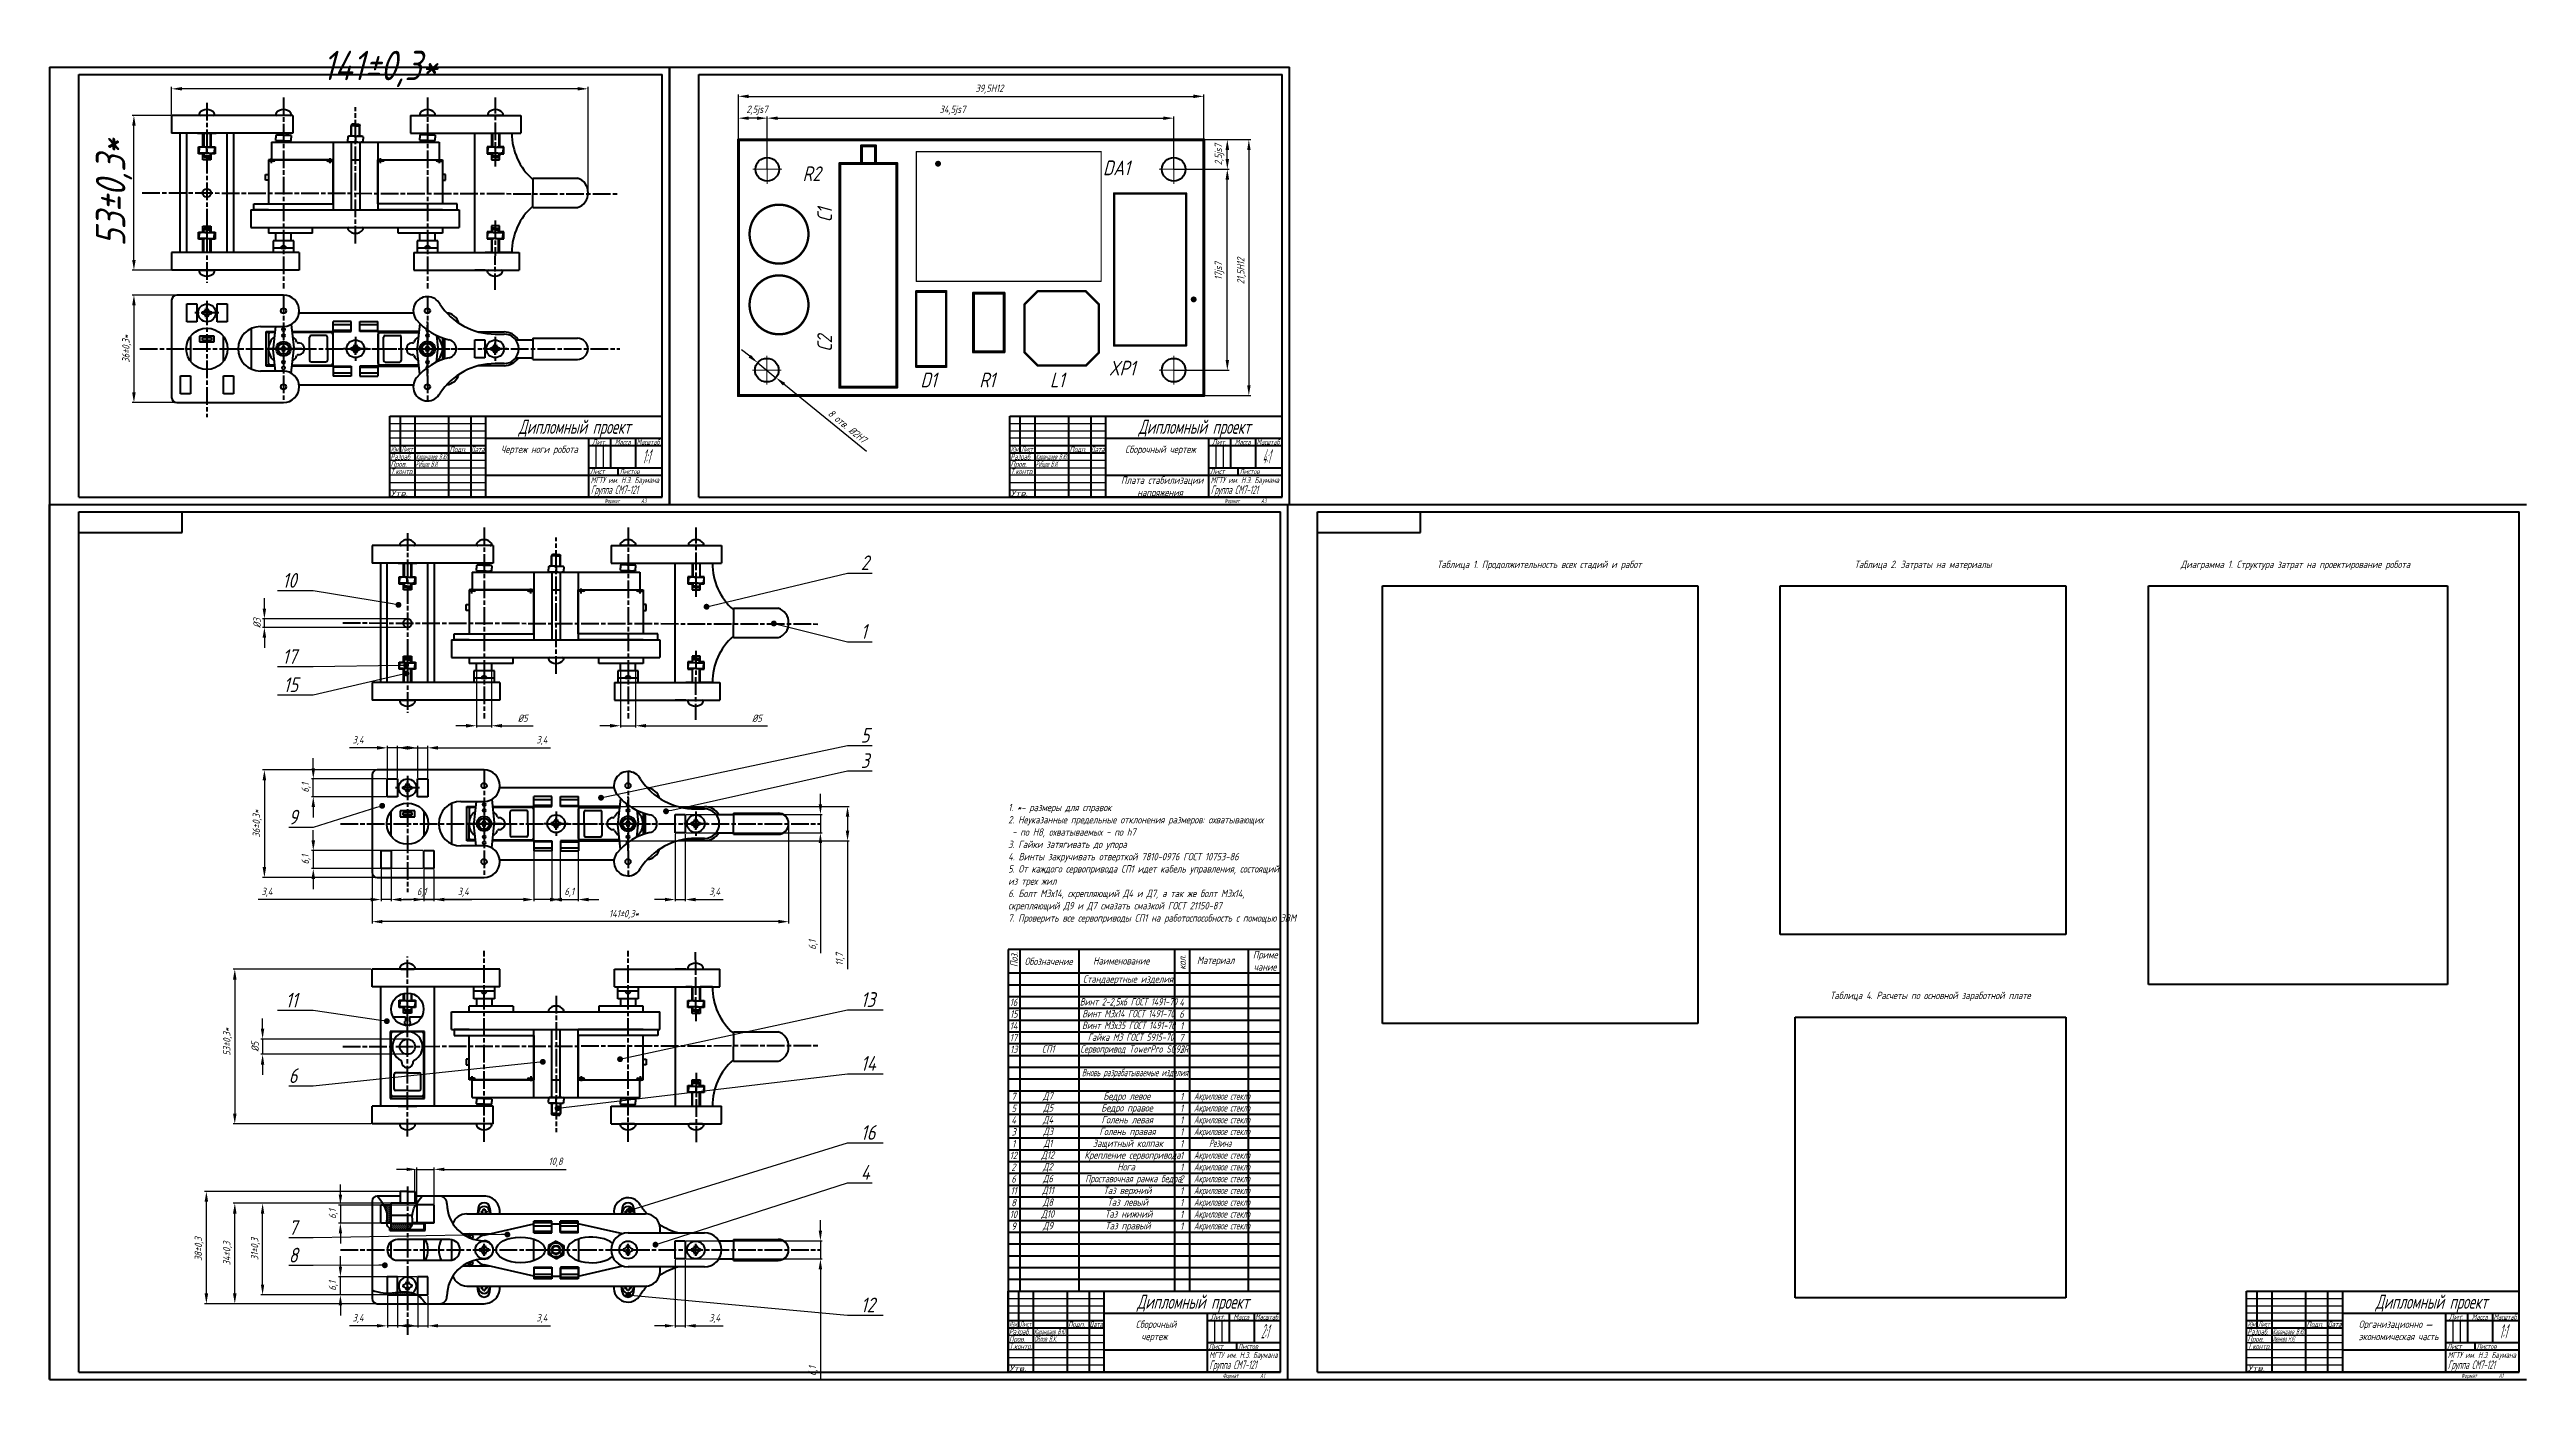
# Model space of a CAD drawing. Header units: millimetres. Extents: x 0 to 5528, y 0 to 1574.
# Drawn here: x 1682 to 3364, y 0 to 903 of the extents above; entities that cross this region are included whole.
import ezdxf
from ezdxf import colors
from ezdxf.entities.mleader import LeaderData, LeaderLine
from ezdxf.enums import TextEntityAlignment as Align
from ezdxf.math import Vec2, Vec3

# ---------------------------------------------------------------- set-up
doc = ezdxf.new("R2010")
doc.units = ezdxf.units.MM
doc.linetypes.add('AM_ISO08W050', pattern=[18, 12, -1.5, 3, -1.5])
doc.layers.get('0').update_dxf_attribs({"lineweight": 60})
for name, color, linetype, lineweight in [('0.3', 130, 'Continuous', 30), ('0.6', 255, 'Continuous', 60), ('VIA', 7, 'Continuous', 15), ('Осевые', 10, 'AM_ISO08W050', 60), ('Основная', 255, 'Continuous', 60)]:
    doc.layers.add(name, color=color, linetype=linetype, lineweight=lineweight)
doc.layers.add('Mechanical13', color=56, linetype='Continuous')
doc.layers.add('TopOverlay', color=2, linetype='Continuous')
doc.styles.get("Standard").update_dxf_attribs({"font": 'GOST_A.TTF', "oblique": 15, "height": 10})
doc.styles.add('ГОСТ', font='GOST_A.TTF', dxfattribs={"oblique": 15, "height": 5})
doc.dimstyles.new('ISO-25', dxfattribs={"dimtxt": 20, "dimasz": 7, "dimexe": 1.25, "dimexo": 0.625, "dimgap": 2, "dimtad": 1, "dimtxsty": 'ГОСТ', "dimcen": 2.5, "dimadec": 0, "dimazin": 0, "dimtfac": 1, "dimtmove": 0, "dimatfit": 3, "dimfxl": 1, "dimarcsym": 0})
picture_1 = doc.add_image_def('image1.png', size_in_pixel=(607, 842))
picture_2 = doc.add_image_def('image2.png', size_in_pixel=(550, 671))
picture_3 = doc.add_image_def('image3.png', size_in_pixel=(521, 540))
picture_4 = doc.add_image_def('image4.png', size_in_pixel=(576, 767))
picture_5 = doc.add_image_def('image6.png', size_in_pixel=(607, 842))
picture_6 = doc.add_image_def('image7.png', size_in_pixel=(550, 671))
picture_7 = doc.add_image_def('image8.png', size_in_pixel=(576, 767))
picture_8 = doc.add_image_def('image9.png', size_in_pixel=(521, 540))
pattern_1 = [(45, (0, -15), (-0.6735192, 0.6735192), [])]

msp = doc.modelspace()

# ---------------------------------------------------------------- texts
at = {"layer": '0.3', "style": 'ГОСТ', "oblique": 15}
for s, height, p in [('DA1', 10, (2397.364, 817.557)), ('R2', 10, (2193.364, 813.557)), ('XP1', 10, (2401.364, 681.557)), ('D1', 10, (2273.364, 673.557)), ('R1', 10, (2313.364, 673.557)), ('L1', 10, (2361.364, 673.557)), ('Подп.', 3.4835, (1953.683, 629.717)), ('Подп.', 3.4835, (2374.683, 629.717)), ('Подп.', 3.4835, (2373.682, 35.717)), ('Подп.', 3.4835, (3214.682, 35.717))]:
    msp.add_text(s, height=height, dxfattribs=at).set_placement(p)
for s, height, rotation, p in [('C1', 10, 90, (2213.364, 785.557)), ('C2', 10, 90, (2213.364, 697.557)), ('Лист', 3.3797, 359.753141, (2049.084, 614.763)), ('Листов', 3.2192, 359.753141, (2069.102, 614.87)), ('Лист', 3.3797, 359.753141, (2470.084, 614.763)), ('Листов', 3.2192, 359.753141, (2490.102, 614.87)), ('Лист', 3.3797, 359.753141, (2469.084, 20.763)), ('Листов', 3.2192, 359.753141, (2489.101, 20.87)), ('Лист', 3.3797, 359.753141, (3310.084, 20.763)), ('Листов', 3.2192, 359.753141, (3330.101, 20.87))]:
    msp.add_text(s, height=height, rotation=rotation, dxfattribs=at).set_placement(p)
for s, height, rotation, width, p, p2 in [('Разраб.', 3.979, 359.762673, 0.968939, (1913.501, 624.464), (1927.698, 624.406)), ('Лист', 3.44, 0.367126, 0.854898, (1920.904, 629.873), (1928.684, 629.922)), ('Рубцов В.И.', 3.83467, 359.880309, 0.694318, (1930.679, 619.597), (1945.901, 619.565)), ('Лит.', 3.5581, 0.19349, 1.210089, (2050.408, 634.664), (2060.254, 634.697)), ('Масса', 3.5581, 359.821579, 0.974703, (2065.921, 634.599), (2076.599, 634.566)), ('Масштаб', 3.5248, 0.024239, 0.942752, (2080.739, 634.666), (2096.187, 634.673)), ('Разраб.', 3.979, 359.762673, 0.968939, (2334.501, 624.464), (2348.698, 624.406)), ('Лист', 3.44, 0.367126, 0.854898, (2341.904, 629.873), (2349.684, 629.922)), ('Рубцов В.И.', 3.83467, 359.880309, 0.694318, (2351.679, 619.597), (2366.901, 619.565)), ('Лит.', 3.5581, 0.19349, 1.210089, (2471.408, 634.664), (2481.254, 634.697)), ('Масса', 3.5581, 359.821579, 0.974703, (2486.921, 634.599), (2497.599, 634.566)), ('Масштаб', 3.5248, 0.024239, 0.942752, (2501.739, 634.666), (2517.187, 634.673)), ('МГТУ им. Н.Э. Баумана', 4.16542, 0.066831, 0.991995, (2049.519, 608.475), (2095.897, 608.529)), ('МГТУ им. Н.Э. Баумана', 4.16542, 0.066831, 0.991995, (2470.519, 608.475), (2516.897, 608.529)), ('Разраб.', 3.979, 359.762673, 0.968939, (2333.501, 30.464), (2347.697, 30.406)), ('Лист', 3.44, 0.367126, 0.854898, (2340.904, 35.873), (2348.684, 35.922)), ('Лит.', 3.5581, 0.19349, 1.210089, (2470.408, 40.664), (2480.254, 40.697)), ('Масса', 3.5581, 359.821579, 0.974703, (2485.92, 40.599), (2496.599, 40.566)), ('Масштаб', 3.5248, 0.024239, 0.942752, (2500.739, 40.666), (2516.186, 40.673)), ('Разраб.', 3.979, 359.762673, 0.968939, (3174.501, 30.464), (3188.697, 30.406)), ('Лист', 3.44, 0.367126, 0.854898, (3181.904, 35.873), (3189.684, 35.922)), ('Лит.', 3.5581, 0.19349, 1.210089, (3311.408, 40.664), (3321.254, 40.697)), ('Масса', 3.5581, 359.821579, 0.974703, (3326.92, 40.599), (3337.599, 40.566)), ('Масштаб', 3.5248, 0.024239, 0.942752, (3341.739, 40.666), (3357.186, 40.673)), ('Облов В.К.', 3.8347, 359.880309, 0.78226, (2350.678, 25.597), (2365.901, 25.565)), ('МГТУ им. Н.Э. Баумана', 4.16542, 0.066831, 0.991995, (2469.519, 14.475), (2515.897, 14.529)), ('Иванова Н.Ю.', 3.83467, 359.880309, 0.630978, (3191.678, 25.597), (3206.901, 25.565)), ('МГТУ им. Н.Э. Баумана', 4.16542, 0.066831, 0.991995, (3310.519, 14.475), (3356.897, 14.529))]:
    msp.add_text(s, height=height, rotation=rotation, dxfattribs=dict(at, width=width)).set_placement(p, p2, align=Align.FIT)
for s, height, width, p, p2 in [('Пров.', 3.7046, 1.145414, (1913.58, 619.603), (1924.502, 619.603)), ('Изм.', 3.4898, 0.772445, (1913.822, 629.823), (1919.308, 629.823)), ('Карандаев В.Ю.', 3.5671, 0.812768, (1930.638, 624.656), (1952.198, 624.656)), ('Дата', 3.8421, 0.909684, (1968, 629.563), (1977.257, 629.563)), ('1:1', 9.692, 0.495682, (2084.636, 621.92), (2089.785, 621.92)), ('Пров.', 3.7046, 1.145414, (2334.58, 619.603), (2345.502, 619.603)), ('Изм.', 3.4898, 0.772445, (2334.822, 629.823), (2340.308, 629.823)), ('Карандаев В.Ю.', 3.5671, 0.812768, (2351.638, 624.656), (2373.198, 624.656)), ('Дата', 3.8421, 0.909684, (2389, 629.563), (2398.257, 629.563)), ('4:1', 9.692, 0.413256, (2505.636, 621.92), (2510.785, 621.92)), ('Т.контр.', 3.6912, 1.012898, (1913.668, 614.609), (1929.171, 614.609)), ('Группа СМ7-121', 5.8424, 0.691926, (2049.573, 601.064), (2081.665, 601.064)), ('Т.контр.', 3.6912, 1.012898, (2334.668, 614.609), (2350.171, 614.609)), ('Группа СМ7-121', 5.8424, 0.691926, (2470.573, 601.064), (2502.665, 601.064)), ('Утв.', 3.5321, 1.464632, (1913.859, 599.804), (1925.319, 599.804)), ('Утв.', 3.5321, 1.464632, (2334.859, 599.804), (2346.319, 599.804)), ('Изм.', 3.4898, 0.772445, (2333.821, 35.823), (2339.308, 35.823)), ('Карандаев В.Ю.', 3.5671, 0.812768, (2350.638, 30.656), (2372.198, 30.656)), ('Дата', 3.8421, 0.909684, (2387.999, 35.563), (2397.257, 35.563)), ('2:1', 9.692, 0.413256, (2504.636, 27.92), (2509.785, 27.92)), ('Изм.', 3.4898, 0.772445, (3174.821, 35.823), (3180.308, 35.823)), ('Карандаев В.Ю.', 3.5671, 0.812768, (3191.638, 30.656), (3213.198, 30.656)), ('Дата', 3.8421, 0.909684, (3228.999, 35.563), (3238.257, 35.563)), ('1:1', 9.692, 0.495682, (3345.636, 27.92), (3350.785, 27.92)), ('Пров.', 3.7046, 1.145414, (2333.579, 25.603), (2344.501, 25.603)), ('Т.контр.', 3.6912, 1.012898, (2333.668, 20.609), (2349.171, 20.609)), ('Пров.', 3.7046, 1.145414, (3174.579, 25.603), (3185.501, 25.603)), ('Т.контр.', 3.6912, 1.012898, (3174.668, 20.609), (3190.171, 20.609)), ('Утв.', 3.5321, 1.464632, (2333.859, 5.804), (2345.319, 5.804)), ('Группа СМ7-121', 5.8424, 0.691926, (2469.573, 7.064), (2501.664, 7.064)), ('Утв.', 3.5321, 1.464632, (3174.859, 5.804), (3186.319, 5.804)), ('Группа СМ7-121', 5.8424, 0.691926, (3310.573, 7.064), (3342.664, 7.064))]:
    msp.add_text(s, height=height, dxfattribs=dict(at, width=width)).set_placement(p, p2, align=Align.FIT)
for s, height, p, p2 in [('Формат          А3', 2.97032, (2058.619, 595.019), (2087.291, 595.019)), ('Формат          А3', 2.97032, (2479.619, 595.019), (2508.291, 595.019)), ('Формат          А1', 3.01514, (2478.619, 1.019), (2507.291, 1.019)), ('Формат          А1', 3.01514, (3319.619, 1.019), (3348.291, 1.019))]:
    msp.add_text(s, height=height, dxfattribs=at).set_placement(p, p2, align=Align.ALIGNED)
at = {"layer": '0.3', "attachment_point": 1, "style": 'ГОСТ'}
for s, width, heights, insert, char_height in [('\\pi22.618;{\\W0.8;Дипломный проект}', 120, [0], (1977.893, 651.578), 9.60697), ('\\pi22.618;{\\W0.8;Дипломный проект}', 120, [0], (2398.893, 651.578), 9.60697), ('\\pi10.505;{\\W0.9;Чертеж ноги робота}', 70, [0], (1978, 634), 5), ('\\pi13.407;{\\W0.9;Сборочный чертеж}', 70, [0], (2399, 634), 5), ('\\pi10.594;{\\W0.9;Плата стабилизации \\P\\pi21.643;напряжения}', 70, [0], (2399, 613), 5), ('\\pi37.093;Таблица 1. Продолжительность всех стадий и работ', 214.10935, [7.191], (2587.112, 555.87), 5), ('\\pi50.476;Таблица 2. Затраты на материалы ', 194.00353, [7.191], (2857.222, 555.87), 5), ('\\pi22.003;Диаграмма 1. Структура затрат на проектирование робота ', 203.1746, [16.901], (3107.225, 555.87), 5), ('1. *- размеры для справок\\P2. Неуказанные предельные отклонения размеров: охватывающих\\P - по Н8, охватываемых - по h7\\P3. Гайки затягивать до упора\\P4. Винты закручивать отверткой 7810-0976 ГОСТ 10753-86\\P5. От каждого сервопривода СП1 идет кабель управления, состоящий из трех жил\\P6. Болт М3х14, скрепляющий Д4 и Д7, а так же болт М3х14, скрепляющий Д9 и Д7 смазать смазкой ГОСТ 21150-87\\P7. Проверить все сервоприводы СП1 на работоспособность с помощью ЭВМ', 182.80645, [95.958], (2332.999, 390.806), 5), ('\\pi2.7364;Стандаертные изделия', 64.93306, [0], (2381.028, 274.345), 5), ('\\pi1.0176;16', 8.02544, [0], (2333.021, 258.592), 5), ('\\pi0.59601;{\\W0.8;Винт 2-2,5х6 ГОСТ 1491-70}', 64.90076, [0], (2380.999, 258.869), 5), ('\\pi3.0099;4', 9.86511, [0], (2446.164, 258.588), 5), ('\\pi23.626;Таблица 4. Расчеты по основной заработной плате', 183.77425, [7.191], (2867.451, 263.186), 5), ('\\pi1.0176;14', 8.02544, [0], (2333.021, 242.592), 5), ('\\pi1.1969;15', 8.02544, [0], (2333.021, 250.592), 5), ('\\pi2.1587;{\\W0.8;Винт М3х35 ГОСТ 1491-70}', 64.90076, [0], (2380.999, 242.869), 5), ('\\pi2.3051;{\\W0.8;Винт М3х14 ГОСТ 1491-70}', 64.90076, [0], (2380.999, 250.869), 5), ('\\pi3.0099;6', 9.86511, [0], (2446.164, 250.588), 5), ('\\pi3.5489;1', 9.86511, [0], (2446.164, 242.588), 5), ('\\pi1.0139;17', 8.02544, [0], (2333.021, 234.592), 5), ('\\pi1.1969;13', 8.02544, [0], (2333.021, 226.592), 5), ('\\pi14.907;СП1', 40, [0], (2340.999, 226.869), 5), ('\\pi0.93005;{\\W0.8;Сервопривод TowerPro SG92R}', 64.90076, [0], (2380.999, 226.869), 5), ('\\pi6.0207;{\\W0.8;Гайка М3 ГОСТ 5915-70}', 64.90076, [0], (2380.999, 234.869), 5), ('\\pi3.1892;3', 9.86511, [0], (2446.164, 226.588), 5), ('\\pi3.0062;7', 9.86511, [0], (2446.164, 234.588), 5), ('\\pi2.0297;{\\W0.7;Вновь разрабатываемые изделия:}', 64.90076, [0], (2380.999, 210.869), 5), ('\\pi2.2694;5', 8.02544, [0], (2333.021, 186.592), 5), ('\\pi2.0864;7', 8.02544, [0], (2333.021, 194.592), 5), ('\\pi15.569;Д7', 40, [0], (2340.999, 194.869), 5), ('\\pi15.753;Д5', 40, [0], (2340.999, 186.869), 5), ('\\pi15.147;Бедро правое', 64.90076, [0], (2380.999, 186.869), 5), ('\\pi16.578;Бедро левое', 64.90076, [0], (2380.999, 194.869), 5), ('\\pi3.5489;1', 9.86511, [0], (2446.164, 194.588), 5), ('\\pi3.5489;1', 9.86511, [0], (2446.164, 186.588), 5), ('\\pi3.1779;{\\W0.7;Акриловое стекло}', 40, [0], (2455.999, 194.869), 5), ('\\pi3.1779;{\\W0.7;Акриловое стекло}', 40, [0], (2455.999, 186.869), 5), ('\\pi2.2694;3', 8.02544, [0], (2333.021, 170.592), 5), ('\\pi2.09;4', 8.02544, [0], (2333.021, 178.592), 5), ('\\pi15.573;Д4', 40, [0], (2340.999, 178.869), 5), ('\\pi15.753;Д3', 40, [0], (2340.999, 170.869), 5), ('\\pi13.892;Голень правая', 64.90076, [0], (2380.999, 170.869), 5), ('\\pi15.323;Голень левая', 64.90076, [0], (2380.999, 178.869), 5), ('\\pi3.5489;1', 9.86511, [0], (2446.164, 178.588), 5), ('\\pi3.5489;1', 9.86511, [0], (2446.164, 170.588), 5), ('\\pi3.1779;{\\W0.7;Акриловое стекло}', 40, [0], (2455.999, 178.869), 5), ('\\pi3.1779;{\\W0.7;Акриловое стекло}', 40, [0], (2455.999, 170.869), 5), ('\\pi1.0029;12', 8.02544, [0], (2333.021, 154.592), 5), ('\\pi2.6291;1', 8.02544, [0], (2333.021, 162.592), 5), ('\\pi14.486;Д12', 40, [0], (2340.999, 154.869), 5), ('\\pi16.112;Д1', 40, [0], (2340.999, 162.869), 5), ('\\pi3.7616;{\\W0.9;Крепление сервопривода}', 64.90076, [0], (2380.999, 154.869), 5), ('\\pi9.4259;Защитный колпак', 64.90076, [0], (2380.999, 162.869), 5), ('\\pi3.5489;1', 9.86511, [0], (2446.164, 162.588), 5), ('\\pi3.5489;1', 9.86511, [0], (2446.164, 154.588), 5), ('\\pi3.1779;{\\W0.7;Акриловое стекло}', 40, [0], (2455.999, 154.869), 5), ('\\pi13.38;{\\W0.7;Резина}', 40, [0], (2455.999, 162.869), 5), ('\\pi2.0754;2', 8.02544, [0], (2333.021, 146.592), 5), ('\\pi2.09;6', 8.02544, [0], (2333.021, 138.592), 5), ('\\pi15.559;Д2', 40, [0], (2340.999, 146.869), 5), ('\\pi15.573;Д6', 40, [0], (2340.999, 138.869), 5), ('\\pi4.3037;{\\W0.8;Проставочная рамка бедра}', 64.90076, [0], (2380.999, 138.869), 5), ('\\pi26.051;Нога', 64.90076, [0], (2380.999, 146.869), 5), ('\\pi2.9952;2', 9.86511, [0], (2446.164, 138.588), 5), ('\\pi3.5489;1', 9.86511, [0], (2446.164, 146.588), 5), ('\\pi3.1779;{\\W0.7;Акриловое стекло}', 40, [0], (2455.999, 146.869), 5), ('\\pi3.1779;{\\W0.7;Акриловое стекло}', 40, [0], (2455.999, 138.869), 5), ('\\pi1.5566;11', 8.02544, [0], (2333.021, 130.592), 5), ('\\pi2.09;8', 8.02544, [0], (2333.021, 122.592), 5), ('\\pi15.04;Д11', 40, [0], (2340.999, 130.869), 5), ('\\pi15.573;Д8', 40, [0], (2340.999, 122.869), 5), ('\\pi16.67;Таз верхний', 64.90076, [0], (2380.999, 130.869), 5), ('\\pi19.356;Таз левый', 64.90076, [0], (2380.999, 122.869), 5), ('\\pi3.5489;1', 9.86511, [0], (2446.164, 130.588), 5), ('\\pi3.5489;1', 9.86511, [0], (2446.164, 122.588), 5), ('\\pi3.1779;{\\W0.7;Акриловое стекло}', 40, [0], (2455.999, 130.869), 5), ('\\pi3.1779;{\\W0.7;Акриловое стекло}', 40, [0], (2455.999, 122.869), 5), ('\\pi1.0176;10', 8.02544, [0], (2333.021, 114.592), 5), ('\\pi2.09;9', 8.02544, [0], (2333.021, 106.592), 5), ('\\pi14.501;Д10', 40, [0], (2340.999, 114.869), 5), ('\\pi15.573;Д9', 40, [0], (2340.999, 106.869), 5), ('\\pi17.746;Таз нижний', 64.90076, [0], (2380.999, 114.869), 5), ('\\pi17.925;Таз правый', 64.90076, [0], (2380.999, 106.869), 5), ('\\pi3.5489;1', 9.86511, [0], (2446.164, 114.588), 5), ('\\pi3.5489;1', 9.86511, [0], (2446.164, 106.588), 5), ('\\pi3.1779;{\\W0.7;Акриловое стекло}', 40, [0], (2455.999, 114.869), 5), ('\\pi3.1779;{\\W0.7;Акриловое стекло}', 40, [0], (2455.999, 106.869), 5), ('\\pi22.618;{\\W0.8;Дипломный проект}', 120, [0], (2397.893, 57.578), 9.60697), ('\\pi22.618;{\\W0.8;Дипломный проект}', 120, [0], (3238.893, 57.578), 9.60697), ('\\pi21.631;Сборочный \\P\\pi25.403;чертеж', 70, [0], (2397.999, 40), 5), ('\\pi11.138;Организационно {\\fArial|b0|i0|c204|p34;– \\P\\pi7.3352;}экономическая часть', 70, [0], (3238.999, 40), 5)]:
    msp.add_mtext_dynamic_manual_height_columns(s, width=width, gutter_width=25, heights=heights, dxfattribs=dict(at, insert=insert, char_height=char_height))
at = {"layer": '0.6', "char_height": 5, "attachment_point": 1, "rotation": 90, "style": 'ГОСТ'}
for s, width, gutter_width, insert in [('\\pi-1.276;Поз.', 8, 25, (2334.427, 281.287)), ('кол.', 10, 47.048, (2448.571, 278.141))]:
    msp.add_mtext_dynamic_manual_height_columns(s, width=width, gutter_width=gutter_width, heights=[0], dxfattribs=dict(at, insert=insert))
at = {"layer": '0.6', "char_height": 5, "attachment_point": 1, "style": 'ГОСТ'}
for s, width, gutter_width, insert in [('Обозначение', 40, 47.048, (2344.126, 286.368)), ('Наименование', 65, 47.048, (2390.62, 286.678)), ('Материал', 40, 47.048, (2461.178, 287.084)), ('\\pi3.1805;Приме\\P\\pi3.7242;чание', 22, 25, (2495.999, 290.893))]:
    msp.add_mtext_dynamic_manual_height_columns(s, width=width, gutter_width=gutter_width, heights=[0], dxfattribs=dict(at, insert=insert))

# ---------------------------------------------------------------- blocks, each defined once
blk = doc.blocks.new('_Dot')
at = {"color": 0, "linetype": 'ByBlock', "lineweight": -2}
blk.add_line((-0.5, 0), (-1, 0), dxfattribs=at)
at = {"color": 0, "linetype": 'ByBlock', "const_width": 0.5}
blk.add_lwpolyline([(-0.25, 0, 1), (0.25, 0, 1)], format="xyb", close=True, dxfattribs=at)
blk = doc.blocks.new('*U4')
at = {"layer": '0.6'}
blk.add_line((-92.5, 0), (92.5, 0), dxfattribs=at)
blk = doc.blocks.new('*U5')
at = {"layer": '0.6', "color": 0, "linetype": 'ByBlock', "lineweight": -2, "transparency": 16777216}
for p in [(0, 200), (0, 192), (0, 184), (0, 176), (0, 168), (0, 160), (0, 152), (0, 144), (0, 136), (0, 128), (0, 120), (0, 112), (0, 104), (0, 96), (0, 88), (0, 80), (0, 72), (0, 64), (0, 56), (0, 48), (0, 40), (0, 32), (0, 24), (0, 16), (0, 8), (0, 0)]:
    blk.add_blockref('*U4', p, dxfattribs=at)
blk = doc.blocks.new('*D6')
at = {"layer": '0.3', "color": 0, "lineweight": -2, "transparency": 16777216}
for p, q in [((1903.9, 413.8), (1826.7, 413.8)), ((1827.9, 406.8), (1827.9, 347.8)), ((1903.9, 340.8), (1826.7, 340.8))]:
    blk.add_line(p, q, dxfattribs=at)
at = {"layer": '0.3', "color": 0, "transparency": 16777216}
for points in [[(1826.7, 406.8), (1829.1, 406.8), (1827.9, 413.8)], [(1826.7, 347.8), (1829.1, 347.8), (1827.9, 340.8)]]:
    blk.add_solid(points, dxfattribs=at)
at = {"layer": 'Defpoints', "color": 0, "transparency": 16777216}
for p in [(1904.6, 413.8), (1827.9, 340.8), (1904.6, 340.8)]:
    blk.add_point(p, dxfattribs=at)
at = {"layer": '0.3', "color": 0, "transparency": 16777216, "insert": (1823, 377.3), "char_height": 5, "attachment_point": 5, "rotation": 90, "style": 'ГОСТ'}
blk.add_mtext('36%%P0,3*', dxfattribs=at)
blk = doc.blocks.new('*D7')
at = {"layer": '0.3', "color": 0, "lineweight": -2, "transparency": 16777216}
for p, q in [((1900.5, 278.5), (1806.6, 278.5)), ((1807.8, 271.5), (1807.8, 180.5)), ((1900.5, 173.5), (1806.6, 173.5))]:
    blk.add_line(p, q, dxfattribs=at)
at = {"layer": '0.3', "color": 0, "transparency": 16777216}
for points in [[(1806.6, 271.5), (1809, 271.5), (1807.8, 278.5)], [(1806.6, 180.5), (1809, 180.5), (1807.8, 173.5)]]:
    blk.add_solid(points, dxfattribs=at)
at = {"layer": 'Defpoints', "color": 0, "transparency": 16777216}
for p in [(1901.1, 278.5), (1807.8, 173.5), (1901.1, 173.5)]:
    blk.add_point(p, dxfattribs=at)
at = {"layer": '0.3', "color": 0, "transparency": 16777216, "insert": (1802.9, 229.2), "char_height": 5, "attachment_point": 5, "rotation": 90, "style": 'ГОСТ'}
blk.add_mtext('53%%P0,3*', dxfattribs=at)
blk = doc.blocks.new('*D8')
at = {"layer": '0.3', "color": 0, "lineweight": -2, "transparency": 16777216}
for p, q in [((1826.7, 238.1), (1826.7, 245.1)), ((1924.4, 231.1), (1825.4, 231.1)), ((1924.4, 220.8), (1825.4, 220.8)), ((1826.7, 231.1), (1826.7, 220.8)), ((1826.7, 213.8), (1826.7, 206.8))]:
    blk.add_line(p, q, dxfattribs=at)
at = {"layer": '0.3', "color": 0, "transparency": 16777216}
for points in [[(1825.5, 238.1), (1827.8, 238.1), (1826.7, 231.1)], [(1825.5, 213.8), (1827.8, 213.8), (1826.7, 220.8)]]:
    blk.add_solid(points, dxfattribs=at)
at = {"layer": 'Defpoints', "color": 0, "transparency": 16777216}
for p in [(1826.7, 220.8), (1925, 231.1), (1925, 220.8)]:
    blk.add_point(p, dxfattribs=at)
at = {"layer": '0.3', "color": 0, "transparency": 16777216, "insert": (1821.6, 225.9), "char_height": 5, "attachment_point": 5, "rotation": 90, "style": 'ГОСТ'}
blk.add_mtext('%%C5', dxfattribs=at)
blk = doc.blocks.new('*D9')
at = {"layer": '0.3', "color": 0, "lineweight": -2, "transparency": 16777216}
for p, q in [((1924.5, 127.6), (1787.3, 127.6)), ((1788.5, 58.4), (1788.5, 120.6)), ((1924.5, 51.4), (1787.3, 51.4))]:
    blk.add_line(p, q, dxfattribs=at)
at = {"layer": '0.3', "color": 0, "transparency": 16777216}
for points in [[(1787.3, 120.6), (1789.7, 120.6), (1788.5, 127.6)], [(1787.3, 58.4), (1789.7, 58.4), (1788.5, 51.4)]]:
    blk.add_solid(points, dxfattribs=at)
at = {"layer": 'Defpoints', "color": 0, "transparency": 16777216}
for p in [(1788.5, 127.6), (1925.1, 127.6), (1925.1, 51.4)]:
    blk.add_point(p, dxfattribs=at)
at = {"layer": '0.3', "color": 0, "transparency": 16777216, "insert": (1783.6, 88.5), "char_height": 5, "attachment_point": 5, "rotation": 90, "style": 'ГОСТ'}
blk.add_mtext('38%%P0,3', dxfattribs=at)
blk = doc.blocks.new('*D10')
at = {"layer": '0.3', "color": 0, "lineweight": -2, "transparency": 16777216}
for p, q in [((1924.5, 119.6), (1806.6, 119.6)), ((1807.8, 58.4), (1807.8, 112.6)), ((1924.5, 51.4), (1806.6, 51.4))]:
    blk.add_line(p, q, dxfattribs=at)
at = {"layer": '0.3', "color": 0, "transparency": 16777216}
for points in [[(1806.6, 112.6), (1809, 112.6), (1807.8, 119.6)], [(1806.6, 58.4), (1809, 58.4), (1807.8, 51.4)]]:
    blk.add_solid(points, dxfattribs=at)
at = {"layer": 'Defpoints', "color": 0, "transparency": 16777216}
for p in [(1807.8, 119.6), (1925.1, 119.6), (1925.1, 51.4)]:
    blk.add_point(p, dxfattribs=at)
at = {"layer": '0.3', "color": 0, "transparency": 16777216, "insert": (1802.9, 85.5), "char_height": 5, "attachment_point": 5, "rotation": 90, "style": 'ГОСТ'}
blk.add_mtext('34%%P0,3', dxfattribs=at)
blk = doc.blocks.new('*D11')
at = {"layer": '0.3', "color": 0, "lineweight": -2, "transparency": 16777216}
for p, q in [((1913.5, 119.6), (1825.4, 119.6)), ((1826.7, 64.4), (1826.7, 112.6)), ((1910.8, 57.4), (1825.4, 57.4))]:
    blk.add_line(p, q, dxfattribs=at)
at = {"layer": '0.3', "color": 0, "transparency": 16777216}
for points in [[(1825.5, 112.6), (1827.8, 112.6), (1826.7, 119.6)], [(1825.5, 64.4), (1827.8, 64.4), (1826.7, 57.4)]]:
    blk.add_solid(points, dxfattribs=at)
at = {"layer": 'Defpoints', "color": 0, "transparency": 16777216}
for p in [(1826.7, 119.6), (1914.1, 119.6), (1911.4, 57.4)]:
    blk.add_point(p, dxfattribs=at)
at = {"layer": '0.3', "color": 0, "transparency": 16777216, "insert": (1821.8, 88.5), "char_height": 5, "attachment_point": 5, "rotation": 90, "style": 'ГОСТ'}
blk.add_mtext('31%%P0,3', dxfattribs=at)
blk = doc.blocks.new('*D12')
at = {"layer": '0.3', "color": 0, "lineweight": -2, "transparency": 16777216}
for p, q in [((1827.9, 523.4), (1827.9, 530.4)), ((1924.4, 516.4), (1826.7, 516.4)), ((1924.4, 510.6), (1826.7, 510.6)), ((1827.9, 510.6), (1827.9, 516.4)), ((1827.9, 503.6), (1827.9, 496.6))]:
    blk.add_line(p, q, dxfattribs=at)
at = {"layer": '0.3', "color": 0, "transparency": 16777216}
for points in [[(1826.7, 523.4), (1829.1, 523.4), (1827.9, 516.4)], [(1826.7, 503.6), (1829.1, 503.6), (1827.9, 510.6)]]:
    blk.add_solid(points, dxfattribs=at)
at = {"layer": 'Defpoints', "color": 0, "transparency": 16777216}
for p in [(1827.9, 516.4), (1925, 516.4), (1925, 510.6)]:
    blk.add_point(p, dxfattribs=at)
at = {"layer": '0.3', "color": 0, "transparency": 16777216, "insert": (1822.9, 513.5), "char_height": 5, "attachment_point": 5, "rotation": 90, "style": 'ГОСТ'}
blk.add_mtext('%%C3', dxfattribs=at)
blk = doc.blocks.new('*D13')
at = {"layer": '0.3', "color": 0, "lineweight": -2, "transparency": 16777216}
for p, q in [((1901.1, 376.7), (1901.1, 309.6)), ((2183.9, 376.7), (2183.9, 309.6)), ((2176.9, 310.8), (1908.1, 310.8))]:
    blk.add_line(p, q, dxfattribs=at)
at = {"layer": '0.3', "color": 0, "transparency": 16777216}
for points in [[(1908.1, 312), (1908.1, 309.6), (1901.1, 310.8)], [(2176.9, 312), (2176.9, 309.6), (2183.9, 310.8)]]:
    blk.add_solid(points, dxfattribs=at)
at = {"layer": 'Defpoints', "color": 0, "transparency": 16777216}
for p in [(1901.1, 377.3), (2183.9, 377.3), (1901.1, 310.8)]:
    blk.add_point(p, dxfattribs=at)
at = {"layer": '0.3', "color": 0, "transparency": 16777216, "insert": (2072, 315.7), "char_height": 5, "attachment_point": 5, "style": 'ГОСТ'}
blk.add_mtext('141%%P0,3*', dxfattribs=at)
blk = doc.blocks.new('*D14')
at = {"layer": '0.3', "color": 0, "lineweight": -2, "transparency": 16777216}
for p, q in [((2106.9, 370.5), (2106.9, 324.6)), ((2113.7, 370.5), (2113.7, 324.6)), ((2099.9, 325.8), (2092.9, 325.8)), ((2106.9, 325.8), (2113.7, 325.8)), ((2120.7, 325.8), (2139.5, 325.8))]:
    blk.add_line(p, q, dxfattribs=at)
at = {"layer": '0.3', "color": 0, "transparency": 16777216}
for points in [[(2099.9, 327), (2099.9, 324.6), (2106.9, 325.8)], [(2120.7, 327), (2120.7, 324.6), (2113.7, 325.8)]]:
    blk.add_solid(points, dxfattribs=at)
at = {"layer": 'Defpoints', "color": 0, "transparency": 16777216}
for p in [(2106.9, 371.1), (2113.7, 371.1), (2113.7, 325.8)]:
    blk.add_point(p, dxfattribs=at)
at = {"layer": '0.3', "color": 0, "transparency": 16777216, "insert": (2133.6, 330.7), "char_height": 5, "attachment_point": 5, "style": 'ГОСТ'}
blk.add_mtext('3,4', dxfattribs=at)
blk = doc.blocks.new('*D15')
at = {"layer": '0.3', "color": 0, "lineweight": -2, "transparency": 16777216}
for p, q in [((1936.2, 346.2), (1936.2, 324.6)), ((1943, 346.2), (1943, 324.6)), ((1929.2, 325.8), (1922.2, 325.8)), ((1936.2, 325.8), (1943, 325.8)), ((1950, 325.8), (1968.8, 325.8))]:
    blk.add_line(p, q, dxfattribs=at)
at = {"layer": '0.3', "color": 0, "transparency": 16777216}
for points in [[(1929.2, 327), (1929.2, 324.6), (1936.2, 325.8)], [(1950, 327), (1950, 324.6), (1943, 325.8)]]:
    blk.add_solid(points, dxfattribs=at)
at = {"layer": 'Defpoints', "color": 0, "transparency": 16777216}
for p in [(1936.2, 346.8), (1943, 346.8), (1943, 325.8)]:
    blk.add_point(p, dxfattribs=at)
at = {"layer": '0.3', "color": 0, "transparency": 16777216, "insert": (1962.9, 330.7), "char_height": 5, "attachment_point": 5, "style": 'ГОСТ'}
blk.add_mtext('3,4', dxfattribs=at)
blk = doc.blocks.new('*D16')
at = {"layer": '0.3', "color": 0, "lineweight": -2, "transparency": 16777216}
for p, q in [((1907.1, 346.2), (1907.1, 324.6)), ((1913.9, 346.2), (1913.9, 324.6)), ((1900.1, 325.8), (1823.7, 325.8)), ((1913.9, 325.8), (1907.1, 325.8)), ((1920.9, 325.8), (1927.9, 325.8))]:
    blk.add_line(p, q, dxfattribs=at)
at = {"layer": '0.3', "color": 0, "transparency": 16777216}
for points in [[(1900.1, 327), (1900.1, 324.6), (1907.1, 325.8)], [(1920.9, 327), (1920.9, 324.6), (1913.9, 325.8)]]:
    blk.add_solid(points, dxfattribs=at)
at = {"layer": 'Defpoints', "color": 0, "transparency": 16777216}
for p in [(1907.1, 346.8), (1913.9, 346.8), (1913.9, 325.8)]:
    blk.add_point(p, dxfattribs=at)
at = {"layer": '0.3', "color": 0, "transparency": 16777216, "insert": (1829.6, 330.7), "char_height": 5, "attachment_point": 5, "style": 'ГОСТ'}
blk.add_mtext('3,4', dxfattribs=at)
blk = doc.blocks.new('*D17')
at = {"layer": '0.3', "color": 0, "lineweight": -2, "transparency": 16777216}
for p, q in [((2028.8, 360.3), (2028.8, 324.6)), ((2041, 360.3), (2041, 324.6)), ((2021.8, 325.8), (2014.8, 325.8)), ((2028.8, 325.8), (2041, 325.8)), ((2048, 325.8), (2055, 325.8))]:
    blk.add_line(p, q, dxfattribs=at)
at = {"layer": '0.3', "color": 0, "transparency": 16777216}
for points in [[(2021.8, 327), (2021.8, 324.6), (2028.8, 325.8)], [(2048, 327), (2048, 324.6), (2041, 325.8)]]:
    blk.add_solid(points, dxfattribs=at)
at = {"layer": 'Defpoints', "color": 0, "transparency": 16777216}
for p in [(2028.8, 360.9), (2041, 360.9), (2041, 325.8)]:
    blk.add_point(p, dxfattribs=at)
at = {"layer": '0.3', "color": 0, "transparency": 16777216, "insert": (2034.9, 330.7), "char_height": 5, "attachment_point": 5, "style": 'ГОСТ'}
blk.add_mtext('6,1', dxfattribs=at)
blk = doc.blocks.new('*D18')
at = {"layer": '0.3', "color": 0, "lineweight": -2, "transparency": 16777216}
for p, q in [((2010.8, 360.3), (2010.8, 324.6)), ((2023, 360.3), (2023, 324.6)), ((2003.8, 325.8), (1929.2, 325.8)), ((2023, 325.8), (2010.8, 325.8)), ((2030, 325.8), (2037, 325.8))]:
    blk.add_line(p, q, dxfattribs=at)
at = {"layer": '0.3', "color": 0, "transparency": 16777216}
for points in [[(2003.8, 327), (2003.8, 324.6), (2010.8, 325.8)], [(2030, 327), (2030, 324.6), (2023, 325.8)]]:
    blk.add_solid(points, dxfattribs=at)
at = {"layer": 'Defpoints', "color": 0, "transparency": 16777216}
for p in [(2010.8, 360.9), (2023, 360.9), (2023, 325.8)]:
    blk.add_point(p, dxfattribs=at)
at = {"layer": '0.3', "color": 0, "transparency": 16777216, "insert": (1934.7, 330.7), "char_height": 5, "attachment_point": 5, "style": 'ГОСТ'}
blk.add_mtext('6,1', dxfattribs=at)
blk = doc.blocks.new('*D19')
at = {"layer": '0.3', "color": 0, "lineweight": -2, "transparency": 16777216}
for p, q in [((1925, 428.8), (1918, 428.8)), ((1932, 408.4), (1932, 430.1)), ((1932, 428.8), (1938.8, 428.8)), ((1938.8, 408.4), (1938.8, 430.1)), ((1945.8, 428.8), (2022.2, 428.8))]:
    blk.add_line(p, q, dxfattribs=at)
at = {"layer": '0.3', "color": 0, "transparency": 16777216}
for points in [[(1925, 430), (1925, 427.6), (1932, 428.8)], [(1945.8, 430), (1945.8, 427.6), (1938.8, 428.8)]]:
    blk.add_solid(points, dxfattribs=at)
at = {"layer": 'Defpoints', "color": 0, "transparency": 16777216}
for p in [(1932, 428.8), (1932, 407.8), (1938.8, 407.8)]:
    blk.add_point(p, dxfattribs=at)
at = {"layer": '0.3', "color": 0, "transparency": 16777216, "insert": (2016.3, 433.7), "char_height": 5, "attachment_point": 5, "style": 'ГОСТ'}
blk.add_mtext('3,4', dxfattribs=at)
blk = doc.blocks.new('*D20')
at = {"layer": '0.3', "color": 0, "lineweight": -2, "transparency": 16777216}
for p, q in [((1904.4, 428.8), (1885.6, 428.8)), ((1911.4, 408.4), (1911.4, 430.1)), ((1918.2, 428.8), (1911.4, 428.8)), ((1918.2, 408.4), (1918.2, 430.1)), ((1925.2, 428.8), (1932.2, 428.8))]:
    blk.add_line(p, q, dxfattribs=at)
at = {"layer": '0.3', "color": 0, "transparency": 16777216}
for points in [[(1904.4, 430), (1904.4, 427.6), (1911.4, 428.8)], [(1925.2, 430), (1925.2, 427.6), (1918.2, 428.8)]]:
    blk.add_solid(points, dxfattribs=at)
at = {"layer": 'Defpoints', "color": 0, "transparency": 16777216}
for p in [(1911.4, 428.8), (1911.4, 407.8), (1918.2, 407.8)]:
    blk.add_point(p, dxfattribs=at)
at = {"layer": '0.3', "color": 0, "transparency": 16777216, "insert": (1891.5, 433.7), "char_height": 5, "attachment_point": 5, "style": 'ГОСТ'}
blk.add_mtext('3,4', dxfattribs=at)
blk = doc.blocks.new('*D21')
at = {"layer": '0.3', "color": 0, "lineweight": -2, "transparency": 16777216}
for p, q in [((1861.1, 366), (1861.1, 373)), ((1935.6, 359), (1859.9, 359)), ((1861.1, 359), (1861.1, 346.8)), ((1935.6, 346.8), (1859.9, 346.8)), ((1861.1, 339.8), (1861.1, 332.8))]:
    blk.add_line(p, q, dxfattribs=at)
at = {"layer": '0.3', "color": 0, "transparency": 16777216}
for points in [[(1859.9, 366), (1862.3, 366), (1861.1, 359)], [(1859.9, 339.8), (1862.3, 339.8), (1861.1, 346.8)]]:
    blk.add_solid(points, dxfattribs=at)
at = {"layer": 'Defpoints', "color": 0, "transparency": 16777216}
for p in [(1936.2, 359), (1861.1, 346.8), (1936.2, 346.8)]:
    blk.add_point(p, dxfattribs=at)
at = {"layer": '0.3', "color": 0, "transparency": 16777216, "insert": (1856.2, 352.9), "char_height": 5, "attachment_point": 5, "rotation": 90, "style": 'ГОСТ'}
blk.add_mtext('6,1', dxfattribs=at)
blk = doc.blocks.new('*D22')
at = {"layer": '0.3', "color": 0, "lineweight": -2, "transparency": 16777216}
for p, q in [((1861.1, 414.8), (1861.1, 421.8)), ((1910.8, 407.8), (1859.9, 407.8)), ((1861.1, 395.6), (1861.1, 407.8)), ((1910.8, 395.6), (1859.9, 395.6)), ((1861.1, 388.6), (1861.1, 381.6))]:
    blk.add_line(p, q, dxfattribs=at)
at = {"layer": '0.3', "color": 0, "transparency": 16777216}
for points in [[(1859.9, 414.8), (1862.3, 414.8), (1861.1, 407.8)], [(1859.9, 388.6), (1862.3, 388.6), (1861.1, 395.6)]]:
    blk.add_solid(points, dxfattribs=at)
at = {"layer": 'Defpoints', "color": 0, "transparency": 16777216}
for p in [(1861.1, 407.8), (1911.4, 407.8), (1911.4, 395.6)]:
    blk.add_point(p, dxfattribs=at)
at = {"layer": '0.3', "color": 0, "transparency": 16777216, "insert": (1856.2, 401.7), "char_height": 5, "attachment_point": 5, "rotation": 90, "style": 'ГОСТ'}
blk.add_mtext('6,1', dxfattribs=at)
blk = doc.blocks.new('*D23')
at = {"layer": '0.3', "color": 0, "lineweight": -2, "transparency": 16777216}
for p, q in [((2205.5, 390.5), (2205.5, 397.5)), ((2114.3, 383.5), (2206.7, 383.5)), ((2114.3, 371.1), (2206.7, 371.1)), ((2205.5, 383.5), (2205.5, 371.1)), ((2205.5, 364.1), (2205.5, 289.5))]:
    blk.add_line(p, q, dxfattribs=at)
at = {"layer": '0.3', "color": 0, "transparency": 16777216}
for points in [[(2204.3, 390.5), (2206.6, 390.5), (2205.5, 383.5)], [(2204.3, 364.1), (2206.6, 364.1), (2205.5, 371.1)]]:
    blk.add_solid(points, dxfattribs=at)
at = {"layer": 'Defpoints', "color": 0, "transparency": 16777216}
for p in [(2113.7, 383.5), (2113.7, 371.1), (2205.5, 383.5)]:
    blk.add_point(p, dxfattribs=at)
at = {"layer": '0.3', "color": 0, "transparency": 16777216, "insert": (2200.6, 295), "char_height": 5, "attachment_point": 5, "rotation": 90, "style": 'ГОСТ'}
blk.add_mtext('6,1', dxfattribs=at)
blk = doc.blocks.new('*D24')
at = {"layer": '0.3', "color": 0, "lineweight": -2, "transparency": 16777216}
for p, q in [((2041.7, 389), (2225.1, 389)), ((2223.9, 382), (2223.9, 372.6)), ((2041.7, 365.6), (2225.1, 365.6)), ((2223.9, 365.6), (2223.9, 278.6))]:
    blk.add_line(p, q, dxfattribs=at)
at = {"layer": '0.3', "color": 0, "transparency": 16777216}
for points in [[(2222.7, 382), (2225.1, 382), (2223.9, 389)], [(2222.7, 372.6), (2225.1, 372.6), (2223.9, 365.6)]]:
    blk.add_solid(points, dxfattribs=at)
at = {"layer": 'Defpoints', "color": 0, "transparency": 16777216}
for p in [(2041.1, 389), (2223.9, 389), (2041.1, 365.6)]:
    blk.add_point(p, dxfattribs=at)
at = {"layer": '0.3', "color": 0, "transparency": 16777216, "insert": (2219, 285.2), "char_height": 5, "attachment_point": 5, "rotation": 90, "style": 'ГОСТ'}
blk.add_mtext('11,7', dxfattribs=at)
blk = doc.blocks.new('*D26')
at = {"layer": '0.3', "color": 0, "lineweight": -2, "transparency": 16777216}
for p, q in [((2106.9, 81.1), (2106.9, 35.2)), ((2113.7, 81.1), (2113.7, 35.2)), ((2099.9, 36.4), (2092.9, 36.4)), ((2106.9, 36.4), (2113.7, 36.4)), ((2120.7, 36.4), (2139.5, 36.4))]:
    blk.add_line(p, q, dxfattribs=at)
at = {"layer": '0.3', "color": 0, "transparency": 16777216}
for points in [[(2099.9, 37.6), (2099.9, 35.3), (2106.9, 36.4)], [(2120.7, 37.6), (2120.7, 35.3), (2113.7, 36.4)]]:
    blk.add_solid(points, dxfattribs=at)
at = {"layer": 'Defpoints', "color": 0, "transparency": 16777216}
for p in [(2106.9, 81.8), (2113.7, 81.8), (2113.7, 36.4)]:
    blk.add_point(p, dxfattribs=at)
at = {"layer": '0.3', "color": 0, "transparency": 16777216, "insert": (2133.6, 41.3), "char_height": 5, "attachment_point": 5, "style": 'ГОСТ'}
blk.add_mtext('3,4', dxfattribs=at)
blk = doc.blocks.new('*D25')
at = {"layer": '0.3', "color": 0, "lineweight": -2, "transparency": 16777216}
for p, q in [((2205.5, 101.1), (2205.5, 108.1)), ((2114.3, 94.1), (2206.7, 94.1)), ((2205.5, 94.1), (2205.5, 81.8)), ((2114.3, 81.8), (2206.7, 81.8)), ((2205.5, 74.8), (2205.5, 0.1))]:
    blk.add_line(p, q, dxfattribs=at)
at = {"layer": '0.3', "color": 0, "transparency": 16777216}
for points in [[(2204.3, 101.1), (2206.6, 101.1), (2205.5, 94.1)], [(2204.3, 74.8), (2206.6, 74.8), (2205.5, 81.8)]]:
    blk.add_solid(points, dxfattribs=at)
at = {"layer": 'Defpoints', "color": 0, "transparency": 16777216}
for p in [(2113.7, 94.1), (2205.5, 94.1), (2113.7, 81.8)]:
    blk.add_point(p, dxfattribs=at)
at = {"layer": '0.3', "color": 0, "transparency": 16777216, "insert": (2200.6, 5.7), "char_height": 5, "attachment_point": 5, "rotation": 90, "style": 'ГОСТ'}
blk.add_mtext('6,1', dxfattribs=at)
blk = doc.blocks.new('*D27')
at = {"layer": '0.3', "color": 0, "lineweight": -2, "transparency": 16777216}
for p, q in [((1932, 56.8), (1932, 35.2)), ((1938.8, 56.8), (1938.8, 35.2)), ((1925, 36.4), (1918, 36.4)), ((1932, 36.4), (1938.8, 36.4)), ((1945.8, 36.4), (2022.2, 36.4))]:
    blk.add_line(p, q, dxfattribs=at)
at = {"layer": '0.3', "color": 0, "transparency": 16777216}
for points in [[(1925, 37.6), (1925, 35.3), (1932, 36.4)], [(1945.8, 37.6), (1945.8, 35.3), (1938.8, 36.4)]]:
    blk.add_solid(points, dxfattribs=at)
at = {"layer": 'Defpoints', "color": 0, "transparency": 16777216}
for p in [(1932, 57.4), (1938.8, 57.4), (1932, 36.4)]:
    blk.add_point(p, dxfattribs=at)
at = {"layer": '0.3', "color": 0, "transparency": 16777216, "insert": (2016.3, 41.3), "char_height": 5, "attachment_point": 5, "style": 'ГОСТ'}
blk.add_mtext('3,4', dxfattribs=at)
blk = doc.blocks.new('*D28')
at = {"layer": '0.3', "color": 0, "lineweight": -2, "transparency": 16777216}
for p, q in [((1911.4, 69), (1911.4, 35.2)), ((1918.2, 69), (1918.2, 35.2)), ((1904.4, 36.4), (1885.6, 36.4)), ((1918.2, 36.4), (1911.4, 36.4)), ((1925.2, 36.4), (1932.2, 36.4))]:
    blk.add_line(p, q, dxfattribs=at)
at = {"layer": '0.3', "color": 0, "transparency": 16777216}
for points in [[(1904.4, 37.6), (1904.4, 35.3), (1911.4, 36.4)], [(1925.2, 37.6), (1925.2, 35.3), (1918.2, 36.4)]]:
    blk.add_solid(points, dxfattribs=at)
at = {"layer": 'Defpoints', "color": 0, "transparency": 16777216}
for p in [(1911.4, 69.6), (1918.2, 69.6), (1911.4, 36.4)]:
    blk.add_point(p, dxfattribs=at)
at = {"layer": '0.3', "color": 0, "transparency": 16777216, "insert": (1891.5, 41.3), "char_height": 5, "attachment_point": 5, "style": 'ГОСТ'}
blk.add_mtext('3,4', dxfattribs=at)
blk = doc.blocks.new('*D29')
at = {"layer": '0.3', "color": 0, "lineweight": -2, "transparency": 16777216}
for p, q in [((1924.5, 142.6), (1917.5, 142.6)), ((1931.5, 119.1), (1931.5, 143.9)), ((1931.5, 142.6), (1943.1, 142.6)), ((1943.1, 119.1), (1943.1, 143.9)), ((1950.1, 142.6), (2032.8, 142.6))]:
    blk.add_line(p, q, dxfattribs=at)
at = {"layer": '0.3', "color": 0, "transparency": 16777216}
for points in [[(1924.5, 143.8), (1924.5, 141.5), (1931.5, 142.6)], [(1950.1, 143.8), (1950.1, 141.5), (1943.1, 142.6)]]:
    blk.add_solid(points, dxfattribs=at)
at = {"layer": 'Defpoints', "color": 0, "transparency": 16777216}
for p in [(1931.5, 142.6), (1931.5, 118.4), (1943.1, 118.4)]:
    blk.add_point(p, dxfattribs=at)
at = {"layer": '0.3', "color": 0, "transparency": 16777216, "insert": (2025.6, 147.5), "char_height": 5, "attachment_point": 5, "style": 'ГОСТ'}
blk.add_mtext('10,8', dxfattribs=at)
blk = doc.blocks.new('*D30')
at = {"layer": '0.3', "color": 0, "lineweight": -2, "transparency": 16777216}
for p, q in [((1930.9, 118.4), (1878.3, 118.4)), ((1879.5, 125.4), (1879.5, 132.4)), ((1879.5, 118.4), (1879.5, 106.2)), ((1930.9, 106.2), (1878.3, 106.2)), ((1879.5, 99.2), (1879.5, 92.2))]:
    blk.add_line(p, q, dxfattribs=at)
at = {"layer": '0.3', "color": 0, "transparency": 16777216}
for points in [[(1878.4, 125.4), (1880.7, 125.4), (1879.5, 118.4)], [(1878.4, 99.2), (1880.7, 99.2), (1879.5, 106.2)]]:
    blk.add_solid(points, dxfattribs=at)
at = {"layer": 'Defpoints', "color": 0, "transparency": 16777216}
for p in [(1931.5, 118.4), (1879.5, 106.2), (1931.5, 106.2)]:
    blk.add_point(p, dxfattribs=at)
at = {"layer": '0.3', "color": 0, "transparency": 16777216, "insert": (1874.7, 112.3), "char_height": 5, "attachment_point": 5, "rotation": 90, "style": 'ГОСТ'}
blk.add_mtext('6,1', dxfattribs=at)
blk = doc.blocks.new('*D31')
at = {"layer": '0.3', "color": 0, "lineweight": -2, "transparency": 16777216}
for p, q in [((1931.4, 69.6), (1878.3, 69.6)), ((1879.5, 76.6), (1879.5, 83.6)), ((1879.5, 57.4), (1879.5, 69.6)), ((1931.4, 57.4), (1878.3, 57.4)), ((1879.5, 50.4), (1879.5, 43.4))]:
    blk.add_line(p, q, dxfattribs=at)
at = {"layer": '0.3', "color": 0, "transparency": 16777216}
for points in [[(1878.4, 76.6), (1880.7, 76.6), (1879.5, 69.6)], [(1878.4, 50.4), (1880.7, 50.4), (1879.5, 57.4)]]:
    blk.add_solid(points, dxfattribs=at)
at = {"layer": 'Defpoints', "color": 0, "transparency": 16777216}
for p in [(1879.5, 69.6), (1932, 69.6), (1932, 57.4)]:
    blk.add_point(p, dxfattribs=at)
at = {"layer": '0.3', "color": 0, "transparency": 16777216, "insert": (1874.7, 63.5), "char_height": 5, "attachment_point": 5, "rotation": 90, "style": 'ГОСТ'}
blk.add_mtext('6,1', dxfattribs=at)
blk = doc.blocks.new('*D32')
at = {"layer": '0.3', "color": 0, "lineweight": -2, "transparency": 16777216}
for p, q in [((1971.9, 480.5), (1971.9, 442.6)), ((1982.2, 480.5), (1982.2, 442.6)), ((1964.9, 443.8), (1957.9, 443.8)), ((1971.9, 443.8), (1982.2, 443.8)), ((1989.2, 443.8), (2010.5, 443.8))]:
    blk.add_line(p, q, dxfattribs=at)
at = {"layer": '0.3', "color": 0, "transparency": 16777216}
for points in [[(1964.9, 445), (1964.9, 442.6), (1971.9, 443.8)], [(1989.2, 445), (1989.2, 442.6), (1982.2, 443.8)]]:
    blk.add_solid(points, dxfattribs=at)
at = {"layer": 'Defpoints', "color": 0, "transparency": 16777216}
for p in [(1971.9, 481.1), (1982.2, 481.1), (1982.2, 443.8)]:
    blk.add_point(p, dxfattribs=at)
at = {"layer": '0.3', "color": 0, "transparency": 16777216, "insert": (2003.3, 448.9), "char_height": 5, "attachment_point": 5, "style": 'ГОСТ'}
blk.add_mtext('%%C5', dxfattribs=at)
blk = doc.blocks.new('*D33')
at = {"layer": '0.3', "color": 0, "lineweight": -2, "transparency": 16777216}
for p, q in [((2069.7, 480.5), (2069.7, 442.6)), ((2080, 480.5), (2080, 442.6)), ((2062.7, 443.8), (2055.7, 443.8)), ((2069.7, 443.8), (2080, 443.8)), ((2087, 443.8), (2169.5, 443.8))]:
    blk.add_line(p, q, dxfattribs=at)
at = {"layer": '0.3', "color": 0, "transparency": 16777216}
for points in [[(2062.7, 445), (2062.7, 442.6), (2069.7, 443.8)], [(2087, 445), (2087, 442.6), (2080, 443.8)]]:
    blk.add_solid(points, dxfattribs=at)
at = {"layer": 'Defpoints', "color": 0, "transparency": 16777216}
for p in [(2069.7, 481.1), (2080, 481.1), (2080, 443.8)]:
    blk.add_point(p, dxfattribs=at)
at = {"layer": '0.3', "color": 0, "transparency": 16777216, "insert": (2162.4, 448.9), "char_height": 5, "attachment_point": 5, "style": 'ГОСТ'}
blk.add_mtext('%%C5', dxfattribs=at)
blk = doc.blocks.new('*D61')
at = {"layer": '0.3', "color": 0, "lineweight": -2, "transparency": 16777216}
for p, q in [((1764.9, 858.7), (1764.9, 877.5)), ((2040.7, 876.2), (1771.9, 876.2)), ((2047.7, 805.5), (2047.7, 877.5))]:
    blk.add_line(p, q, dxfattribs=at)
at = {"layer": '0.3', "color": 0, "transparency": 16777216}
for points in [[(1771.9, 877.4), (1771.9, 875.1), (1764.9, 876.2)], [(2040.7, 877.4), (2040.7, 875.1), (2047.7, 876.2)]]:
    blk.add_solid(points, dxfattribs=at)
at = {"layer": 'Defpoints', "color": 0, "transparency": 16777216}
for p in [(1764.9, 876.2), (1764.9, 858.1), (2047.7, 804.9)]:
    blk.add_point(p, dxfattribs=at)
at = {"layer": '0.3', "color": 0, "transparency": 16777216, "insert": (1906.3, 889.7), "char_height": 20, "attachment_point": 5, "style": 'ГОСТ'}
blk.add_mtext('141%%P0,3*', dxfattribs=at)
blk = doc.blocks.new('*D62')
at = {"layer": '0.3', "color": 0, "lineweight": -2, "transparency": 16777216}
for p, q in [((1767.7, 736.2), (1738, 736.2)), ((1739.3, 729.2), (1739.3, 670.2)), ((1767.7, 663.2), (1738, 663.2))]:
    blk.add_line(p, q, dxfattribs=at)
at = {"layer": '0.3', "color": 0, "transparency": 16777216}
for points in [[(1738.1, 729.2), (1740.5, 729.2), (1739.3, 736.2)], [(1738.1, 670.2), (1740.5, 670.2), (1739.3, 663.2)]]:
    blk.add_solid(points, dxfattribs=at)
at = {"layer": 'Defpoints', "color": 0, "transparency": 16777216}
for p in [(1768.3, 736.2), (1739.3, 663.2), (1768.3, 663.2)]:
    blk.add_point(p, dxfattribs=at)
at = {"layer": '0.3', "color": 0, "transparency": 16777216, "insert": (1734.4, 699.7), "char_height": 5, "attachment_point": 5, "rotation": 90, "style": 'ГОСТ'}
blk.add_mtext('36%%P0,3*', dxfattribs=at)
blk = doc.blocks.new('*D63')
at = {"layer": '0.3', "color": 0, "lineweight": -2, "transparency": 16777216}
for p, q in [((1764.3, 858.1), (1738, 858.1)), ((1739.3, 760.1), (1739.3, 851.1)), ((1764.3, 753.1), (1738, 753.1))]:
    blk.add_line(p, q, dxfattribs=at)
at = {"layer": '0.3', "color": 0, "transparency": 16777216}
for points in [[(1738.1, 851.1), (1740.5, 851.1), (1739.3, 858.1)], [(1738.1, 760.1), (1740.5, 760.1), (1739.3, 753.1)]]:
    blk.add_solid(points, dxfattribs=at)
at = {"layer": 'Defpoints', "color": 0, "transparency": 16777216}
for p in [(1739.3, 858.1), (1764.9, 858.1), (1764.9, 753.1)]:
    blk.add_point(p, dxfattribs=at)
at = {"layer": '0.3', "color": 0, "transparency": 16777216, "insert": (1725.8, 805.6), "char_height": 20, "attachment_point": 5, "rotation": 90, "style": 'ГОСТ'}
blk.add_mtext('53%%P0,3*', dxfattribs=at)
blk = doc.blocks.new('*D70')
at = {"layer": '0.3', "color": 0, "lineweight": -2, "transparency": 16777216}
for p, q in [((2149.8, 841.8), (2149.8, 872.4)), ((2156.8, 871.1), (2458.8, 871.1)), ((2465.8, 841.8), (2465.8, 872.4))]:
    blk.add_line(p, q, dxfattribs=at)
at = {"layer": '0.3', "color": 0, "transparency": 16777216}
for points in [[(2156.8, 872.3), (2156.8, 869.9), (2149.8, 871.1)], [(2458.8, 872.3), (2458.8, 869.9), (2465.8, 871.1)]]:
    blk.add_solid(points, dxfattribs=at)
at = {"layer": 'Defpoints', "color": 0, "transparency": 16777216}
for p in [(2465.8, 871.1), (2149.8, 841.1), (2465.8, 841.1)]:
    blk.add_point(p, dxfattribs=at)
at = {"layer": '0.3', "color": 0, "transparency": 16777216, "insert": (2320.2, 876), "char_height": 5, "attachment_point": 5, "style": 'ГОСТ'}
blk.add_mtext('39,5H12', dxfattribs=at)
blk = doc.blocks.new('*D71')
at = {"layer": '0.3', "color": 0, "lineweight": -2, "transparency": 16777216}
for p, q in [((2466.4, 841.7), (2497.7, 841.7)), ((2496.4, 834.7), (2496.4, 674.9)), ((2465.9, 667.9), (2497.7, 667.9))]:
    blk.add_line(p, q, dxfattribs=at)
at = {"layer": '0.3', "color": 0, "transparency": 16777216}
for points in [[(2495.3, 834.7), (2497.6, 834.7), (2496.4, 841.7)], [(2495.3, 674.9), (2497.6, 674.9), (2496.4, 667.9)]]:
    blk.add_solid(points, dxfattribs=at)
at = {"layer": 'Defpoints', "color": 0, "transparency": 16777216}
for p in [(2465.8, 841.7), (2465.3, 667.9), (2496.4, 667.9)]:
    blk.add_point(p, dxfattribs=at)
at = {"layer": '0.3', "color": 0, "transparency": 16777216, "insert": (2491.5, 752.5), "char_height": 5, "attachment_point": 5, "rotation": 90, "style": 'ГОСТ'}
blk.add_mtext('21,5H12', dxfattribs=at)
blk = doc.blocks.new('*D72')
at = {"layer": '0.3', "color": 0, "lineweight": -2, "transparency": 16777216}
for p, q in [((2169.4, 822.2), (2169.4, 857.5)), ((2176.4, 856.3), (2438.4, 856.3)), ((2445.4, 822.2), (2445.4, 857.5))]:
    blk.add_line(p, q, dxfattribs=at)
at = {"layer": '0.3', "color": 0, "transparency": 16777216}
for points in [[(2176.4, 857.4), (2176.4, 855.1), (2169.4, 856.3)], [(2438.4, 857.4), (2438.4, 855.1), (2445.4, 856.3)]]:
    blk.add_solid(points, dxfattribs=at)
at = {"layer": 'Defpoints', "color": 0, "transparency": 16777216}
for p in [(2445.4, 856.3), (2169.4, 821.6), (2445.4, 821.6)]:
    blk.add_point(p, dxfattribs=at)
at = {"layer": '0.3', "color": 0, "transparency": 16777216, "insert": (2295.2, 861.6), "char_height": 5, "attachment_point": 5, "style": 'ГОСТ'}
blk.add_mtext('34,5js7', dxfattribs=at)
blk = doc.blocks.new('*D73')
at = {"layer": '0.3', "color": 0, "lineweight": -2, "transparency": 16777216}
for p, q in [((2446, 821.6), (2483, 821.6)), ((2481.8, 692.2), (2481.8, 814.6)), ((2446, 685.2), (2483, 685.2))]:
    blk.add_line(p, q, dxfattribs=at)
at = {"layer": '0.3', "color": 0, "transparency": 16777216}
for points in [[(2480.6, 814.6), (2483, 814.6), (2481.8, 821.6)], [(2480.6, 692.2), (2483, 692.2), (2481.8, 685.2)]]:
    blk.add_solid(points, dxfattribs=at)
at = {"layer": 'Defpoints', "color": 0, "transparency": 16777216}
for p in [(2445.4, 821.6), (2481.8, 821.6), (2445.4, 685.2)]:
    blk.add_point(p, dxfattribs=at)
at = {"layer": '0.3', "color": 0, "transparency": 16777216, "insert": (2476.5, 752.5), "char_height": 5, "attachment_point": 5, "rotation": 90, "style": 'ГОСТ'}
blk.add_mtext('17js7', dxfattribs=at)
blk = doc.blocks.new('*D74')
at = {"layer": '0.3', "color": 0, "lineweight": -2, "transparency": 16777216}
for p, q in [((2466.4, 841.7), (2483, 841.7)), ((2481.8, 828.6), (2481.8, 834.7)), ((2446, 821.6), (2483, 821.6))]:
    blk.add_line(p, q, dxfattribs=at)
at = {"layer": '0.3', "color": 0, "transparency": 16777216}
for points in [[(2480.6, 834.7), (2483, 834.7), (2481.8, 841.7)], [(2480.6, 828.6), (2483, 828.6), (2481.8, 821.6)]]:
    blk.add_solid(points, dxfattribs=at)
at = {"layer": 'Defpoints', "color": 0, "transparency": 16777216}
for p in [(2465.8, 841.7), (2481.8, 841.7), (2445.4, 821.6)]:
    blk.add_point(p, dxfattribs=at)
at = {"layer": '0.3', "color": 0, "transparency": 16777216, "insert": (2476.5, 831.5), "char_height": 5, "attachment_point": 5, "rotation": 90, "style": 'ГОСТ'}
blk.add_mtext('2,5js7', dxfattribs=at)
blk = doc.blocks.new('*D75')
at = {"layer": '0.3', "color": 0, "lineweight": -2, "transparency": 16777216}
for p, q in [((2149.8, 842.3), (2149.8, 857.5)), ((2162.4, 856.3), (2156.8, 856.3)), ((2169.4, 842.3), (2169.4, 857.5))]:
    blk.add_line(p, q, dxfattribs=at)
at = {"layer": '0.3', "color": 0, "transparency": 16777216}
for points in [[(2156.8, 857.4), (2156.8, 855.1), (2149.8, 856.3)], [(2162.4, 857.4), (2162.4, 855.1), (2169.4, 856.3)]]:
    blk.add_solid(points, dxfattribs=at)
at = {"layer": 'Defpoints', "color": 0, "transparency": 16777216}
for p in [(2149.8, 856.3), (2149.8, 841.7), (2169.4, 841.7)]:
    blk.add_point(p, dxfattribs=at)
at = {"layer": '0.3', "color": 0, "transparency": 16777216, "insert": (2162.4, 861.6), "char_height": 5, "attachment_point": 5, "style": 'ГОСТ'}
blk.add_mtext('2,5js7', dxfattribs=at)
blk = doc.blocks.new('*D76')
at = {"layer": '0.3', "color": 0, "lineweight": -2, "transparency": 16777216}
for p, q in [((2157.5, 694.7), (2152, 699.1)), ((2162.9, 690.2), (2175.3, 680.1)), ((2236.7, 630.1), (2180.7, 675.7))]:
    blk.add_line(p, q, dxfattribs=at)
at = {"layer": '0.3', "color": 0, "transparency": 16777216}
for points in [[(2158.2, 695.6), (2156.7, 693.8), (2162.9, 690.2)], [(2181.5, 676.6), (2180, 674.8), (2175.3, 680.1)]]:
    blk.add_solid(points, dxfattribs=at)
at = {"layer": 'Defpoints', "color": 0, "transparency": 16777216}
for p in [(2162.9, 690.2), (2175.3, 680.1)]:
    blk.add_point(p, dxfattribs=at)
at = {"layer": '0.3', "color": 0, "transparency": 16777216, "insert": (2223.8, 647.1), "char_height": 5, "attachment_point": 5, "rotation": 320.825, "style": 'ГОСТ'}
blk.add_mtext('8 отв. %%C2H7', dxfattribs=at)

# ---------------------------------------------------------------- dimensions: what is measured, and where the dimension line sits
at = {"layer": '0.3'}
for base, p1, p2, text, picture, middle in [((1764.913, 876.226), (2047.693, 804.91), (1764.913, 858.104), '141%%P0,3*', '*D61', (1906.303, 889.749)), ((1982.243, 443.814), (1971.915, 481.112), (1982.243, 481.112), '%%C5', '*D32', (2003.347, 448.852)), ((1911.379, 428.812), (1918.179, 407.812), (1911.379, 407.812), '3,4', '*D20', (1891.491, 433.693)), ((2113.719, 325.812), (2106.919, 371.147), (2113.719, 371.147), '3,4', '*D14', (2133.607, 330.693)), ((2041.049, 325.812), (2028.849, 360.912), (2041.049, 360.912), '6,1', '*D17', (2034.949, 330.693)), ((1943.039, 325.812), (1936.239, 346.812), (1943.039, 346.812), '3,4', '*D15', (1962.927, 330.693)), ((1911.382, 36.439), (1918.182, 69.639), (1911.382, 69.639), '3,4', '*D28', (1891.494, 41.32)), ((2113.722, 36.439), (2106.922, 81.774), (2113.722, 81.774), '3,4', '*D26', (2133.611, 41.32))]:
    dim = msp.add_linear_dim(base=base, p1=p1, p2=p2, text=text, dimstyle='ISO-25', dxfattribs=at)
    dim.commit()
    dim.dimension.update_dxf_attribs({"geometry": picture, "text_midpoint": middle})
for base, p1, p2, text, picture, middle in [((2465.774, 871.101), (2149.798, 841.147), (2465.774, 841.147), '39,5H12', '*D70', (2320.222, 871.101)), ((2149.798, 856.275), (2169.398, 841.655), (2149.798, 841.655), '2,5js7', '*D75', (2162.398, 856.275)), ((2445.398, 856.275), (2169.398, 821.559), (2445.398, 821.559), '34,5js7', '*D72', (2295.214, 856.275)), ((2079.983, 443.814), (2069.655, 481.112), (2079.983, 481.112), '%%C5', '*D33', (2162.399, 443.814)), ((1931.979, 428.812), (1938.779, 407.812), (1931.979, 407.812), '3,4', '*D19', (2016.332, 428.812)), ((1901.119, 310.812), (2183.897, 377.312), (1901.119, 377.312), '141%%P0,3*', '*D13', (2072.002, 310.812)), ((2023.049, 325.812), (2010.849, 360.912), (2023.049, 360.912), '6,1', '*D18', (1934.746, 325.812)), ((1913.919, 325.812), (1907.119, 346.812), (1913.919, 346.812), '3,4', '*D16', (1829.566, 325.812)), ((1931.49, 142.631), (1943.09, 118.439), (1931.49, 118.439), '10,8', '*D29', (2025.636, 142.631)), ((1931.982, 36.439), (1938.782, 57.439), (1931.982, 57.439), '3,4', '*D27', (2016.335, 36.439))]:
    dim = msp.add_linear_dim(base=base, p1=p1, p2=p2, text=text, dimstyle='ISO-25', dxfattribs=at)
    dim.commit()
    dim.dimension.update_dxf_attribs({"geometry": picture, "text_midpoint": middle, "dimtype": 160})
for base, p1, p2, text, picture, middle in [((1739.297, 858.104), (1764.913, 753.104), (1764.913, 858.104), '53%%P0,3*', '*D63', (1725.774, 805.604)), ((1739.297, 663.204), (1768.348, 736.204), (1768.348, 663.204), '36%%P0,3*', '*D62', (1734.416, 699.704)), ((1827.908, 340.812), (1904.554, 413.812), (1904.554, 340.812), '36%%P0,3*', '*D6', (1823.027, 377.312)), ((1807.807, 119.631), (1925.082, 51.439), (1925.082, 119.631), '34%%P0,3', '*D10', (1802.927, 85.535)), ((1826.671, 119.631), (1911.382, 57.439), (1914.082, 119.631), '31%%P0,3', '*D11', (1821.79, 88.535))]:
    dim = msp.add_linear_dim(base=base, p1=p1, p2=p2, angle=90, text=text, dimstyle='ISO-25', dxfattribs=at)
    dim.commit()
    dim.dimension.update_dxf_attribs({"geometry": picture, "text_midpoint": middle})
for base, p1, p2, text, picture, middle in [((2481.785, 841.655), (2445.398, 821.559), (2465.774, 841.655), '2,5js7', '*D74', (2481.785, 831.476)), ((2496.417, 667.919), (2465.774, 841.655), (2465.266, 667.919), '21,5H12', '*D71', (2496.417, 752.475)), ((2481.784, 821.559), (2445.398, 685.191), (2445.398, 821.559), '17js7', '*D73', (2481.784, 752.475)), ((1827.908, 516.412), (1925.029, 510.612), (1925.029, 516.412), '%%C3', '*D12', (1827.908, 513.512)), ((1861.108, 407.812), (1911.379, 395.612), (1911.379, 407.812), '6,1', '*D22', (1861.108, 401.712)), ((2223.89, 389.012), (2041.099, 365.612), (2041.099, 389.012), '11,7', '*D24', (2223.89, 285.189)), ((2205.467, 383.477), (2113.719, 371.147), (2113.719, 383.477), '6,1', '*D23', (2205.467, 295.044)), ((1861.108, 346.812), (1936.239, 359.012), (1936.239, 346.812), '6,1', '*D21', (1861.108, 352.912)), ((1807.807, 173.512), (1901.121, 278.512), (1901.121, 173.512), '53%%P0,3*', '*D7', (1807.807, 229.186)), ((1826.671, 220.756), (1925.031, 231.084), (1925.031, 220.756), '%%C5', '*D8', (1826.671, 225.92)), ((1788.506, 127.631), (1925.082, 51.439), (1925.082, 127.631), '38%%P0,3', '*D9', (1788.506, 88.536)), ((1879.548, 106.239), (1931.49, 118.439), (1931.49, 106.239), '6,1', '*D30', (1879.548, 112.339)), ((2205.471, 94.104), (2113.722, 81.774), (2113.722, 94.104), '6,1', '*D25', (2205.471, 5.67)), ((1879.548, 69.639), (1931.982, 57.439), (1931.982, 69.639), '6,1', '*D31', (1879.548, 63.539))]:
    dim = msp.add_linear_dim(base=base, p1=p1, p2=p2, angle=90, text=text, dimstyle='ISO-25', dxfattribs=at)
    dim.commit()
    dim.dimension.update_dxf_attribs({"geometry": picture, "text_midpoint": middle, "dimtype": 160})
dim = msp.add_diameter_dim_2p(p1=(2162.9, 690.245), p2=(2175.304, 680.137), text='8 отв. %%C2H7', dimstyle='ISO-25', dxfattribs=at)
dim.commit()
dim.dimension.update_dxf_attribs({"geometry": '*D76', "text_midpoint": (2220.614, 643.216), "dimtype": 163})

# ---------------------------------------------------------------- hatches: boundary and pattern name
at = {"layer": '0.3'}
h = msp.add_hatch(dxfattribs=at)
h.set_pattern_fill('ANSI31', color=256, scale=0.3)
h.set_pattern_definition(pattern_1)
edge = h.paths.add_edge_path()
edge.add_line((1913.331, 118.439), (1908.912, 118.439))
edge.add_spline(control_points=[(1908.912, 118.439), (1910.371, 115.98), (1911.826, 112.113), (1910.938, 107.579), (1911.02, 106.239)], knot_values=[5.7825534, 5.7825534, 5.7825534, 5.7825534, 14.19995104, 18.31555706, 18.31555706, 18.31555706, 18.31555706], degree=3, periodic=0)
edge.add_line((1911.02, 106.239), (1913.331, 106.239))
edge.add_line((1913.331, 106.239), (1913.331, 118.439))
h = msp.add_hatch(dxfattribs=at)
h.set_pattern_fill('ANSI31', color=256, scale=0.3, angle=90)
h.set_pattern_definition([(135, (0, -15), (-0.6735192, -0.6735192), [])])
h.paths.add_polyline_path([(1925.082, 105.631), (1914.082, 105.631), (1914.082, 101.631), (1925.082, 101.631)])
edge = h.paths.add_edge_path()
edge.add_spline(control_points=[(1926.482, 102.451), (1927.236, 103.127), (1928.144, 104.1), (1928.465, 105.296), (1928.52, 105.631)], knot_values=[1.186673, 1.186673, 1.186673, 1.186673, 4.07884538, 5.14852697, 5.14852697, 5.14852697, 5.14852697], degree=3, periodic=0)
edge.add_line((1928.52, 105.631), (1925.082, 105.631))
edge.add_line((1925.082, 105.631), (1925.082, 101.631))
edge.add_line((1925.082, 101.631), (1925.524, 101.631))
edge.add_spline(control_points=[(1925.524, 101.631), (1925.849, 101.903), (1926.173, 102.174), (1926.482, 102.451)], knot_values=[0, 0, 0, 0, 1.186673, 1.186673, 1.186673, 1.186673], degree=3, periodic=0)
h = msp.add_hatch(dxfattribs=at)
h.set_pattern_fill('ANSI31', color=256, scale=0.3)
h.set_pattern_definition(pattern_1)
edge = h.paths.add_edge_path()
edge.add_spline(control_points=[(1925.082, 59.457), (1923.627, 59.598), (1922.184, 59.533), (1920.743, 59.396)], knot_values=[19.82688382, 19.82688382, 19.82688382, 19.82688382, 24.1697093, 24.1697093, 24.1697093, 24.1697093], degree=3, periodic=0)
edge.add_spline(control_points=[(1920.743, 59.396), (1919.889, 59.314), (1919.037, 59.207), (1918.182, 59.102)], knot_values=[17.25570788, 17.25570788, 17.25570788, 17.25570788, 19.82688382, 19.82688382, 19.82688382, 19.82688382], degree=3, periodic=0)
edge.add_spline(control_points=[(1918.182, 59.102), (1917.703, 59.043), (1915.444, 58.77), (1913.165, 58.619), (1911.382, 58.653)], knot_values=[10.46602067, 10.46602067, 10.46602067, 10.46602067, 11.90907237, 17.25570788, 17.25570788, 17.25570788, 17.25570788], degree=3, periodic=0)
edge.add_line((1911.382, 58.653), (1911.382, 57.439))
edge.add_line((1911.382, 57.439), (1918.182, 57.439))
edge.add_line((1918.182, 57.439), (1925.082, 57.439))
edge.add_line((1925.082, 57.439), (1925.082, 59.457))
edge = h.paths.add_edge_path()
edge.add_spline(control_points=[(1931.511, 57.439), (1930.602, 57.952), (1929.634, 58.376), (1928.637, 58.705)], knot_values=[27.7266872, 27.7266872, 27.7266872, 27.7266872, 30.78046001, 30.78046001, 30.78046001, 30.78046001], degree=3, periodic=0)
edge.add_spline(control_points=[(1928.637, 58.705), (1927.475, 59.088), (1926.274, 59.342), (1925.082, 59.457)], knot_values=[24.1697093, 24.1697093, 24.1697093, 24.1697093, 27.7266872, 27.7266872, 27.7266872, 27.7266872], degree=3, periodic=0)
edge.add_line((1925.082, 59.457), (1925.082, 57.439))
edge.add_line((1925.082, 57.439), (1931.511, 57.439))

# ---------------------------------------------------------------- linework, layer by layer
at = {"color": 7, "linetype": 'Continuous', "lineweight": 100}
for p, q in [((1874.643, 840.104), (1874.643, 794.104)), ((1886.843, 840.104), (1886.843, 794.104)), ((1892.643, 840.104), (1892.643, 794.104)), ((1904.843, 840.104), (1904.843, 794.104)), ((2010.849, 548.112), (2010.849, 502.112)), ((2023.049, 548.112), (2023.049, 502.112)), ((2028.849, 548.112), (2028.849, 502.112)), ((2041.049, 548.112), (2041.049, 502.112)), ((2010.851, 191.512), (2010.851, 237.512)), ((2023.051, 191.512), (2023.051, 237.512)), ((2028.851, 191.512), (2028.851, 237.512)), ((2041.051, 191.512), (2041.051, 237.512)), ((1943.09, 118.439), (1931.49, 118.439)), ((1931.49, 118.439), (1931.49, 106.239)), ((1943.09, 106.239), (1943.09, 118.439)), ((1913.067, 101.039), (1937.098, 101.039)), ((1931.49, 106.239), (1928.587, 106.239)), ((1937.098, 101.039), (1937.098, 106.239)), ((1937.098, 106.239), (1943.09, 106.239)), ((2023.052, 107.539), (2010.852, 107.539)), ((2010.852, 100.339), (2010.852, 104.339)), ((2041.052, 107.539), (2028.852, 107.539)), ((2023.052, 68.339), (2010.852, 68.339)), ((2041.052, 68.339), (2028.852, 68.339))]:
    msp.add_line(p, q, dxfattribs=at)
for p, q in [((1913, 599), (1913, 654)), ((1913, 654), (2098, 654)), ((1913, 654), (1920, 654)), ((1920, 654), (1920, 629)), ((1920, 654), (1930, 654)), ((1930, 654), (1930, 599)), ((1930, 654), (1953, 654)), ((1953, 654), (1953, 599)), ((1953, 654), (1968, 654)), ((1968, 654), (1968, 599)), ((1968, 654), (1978, 654)), ((1978, 654), (1978, 599)), ((2334, 599), (2334, 654)), ((2334, 654), (2519, 654)), ((2334, 654), (2341, 654)), ((2341, 654), (2341, 629)), ((2341, 654), (2351, 654)), ((2351, 654), (2351, 599)), ((2351, 654), (2374, 654)), ((2374, 654), (2374, 599)), ((2374, 654), (2389, 654)), ((2389, 654), (2389, 599)), ((2389, 654), (2399, 654)), ((2399, 654), (2399, 599)), ((1913, 634), (1978, 634)), ((1913, 629), (1978, 629)), ((1978, 639), (2098, 639)), ((2048, 639), (2048, 599)), ((2048, 634), (2098, 634)), ((2334, 634), (2399, 634)), ((2334, 629), (2399, 629)), ((2399, 639), (2519, 639)), ((2469, 639), (2469, 599)), ((2469, 634), (2519, 634)), ((1978, 614), (2098, 614)), ((2048, 619), (2098, 619)), ((2399, 614), (2519, 614)), ((2469, 619), (2519, 619)), ((2098, 599), (1913, 599)), ((2519, 599), (2334, 599)), ((2332.999, 5), (2332.999, 60)), ((2332.999, 60), (2517.999, 60)), ((2332.999, 60), (2339.999, 60)), ((2339.999, 60), (2339.999, 35)), ((2339.999, 60), (2349.999, 60)), ((2349.999, 60), (2349.999, 5)), ((2349.999, 60), (2372.999, 60)), ((2372.999, 60), (2372.999, 5)), ((2372.999, 60), (2387.999, 60)), ((2387.999, 60), (2387.999, 5)), ((2387.999, 60), (2397.999, 60)), ((2397.999, 60), (2397.999, 5)), ((3173.999, 5), (3173.999, 60)), ((3173.999, 60), (3358.999, 60)), ((3173.999, 60), (3180.999, 60)), ((3180.999, 60), (3180.999, 35)), ((3180.999, 60), (3190.999, 60)), ((3190.999, 60), (3190.999, 5)), ((3190.999, 60), (3213.999, 60)), ((3213.999, 60), (3213.999, 5)), ((3213.999, 60), (3228.999, 60)), ((3228.999, 60), (3228.999, 5)), ((3228.999, 60), (3238.999, 60)), ((3238.999, 60), (3238.999, 5)), ((2332.999, 40), (2397.999, 40)), ((2332.999, 35), (2397.999, 35)), ((2397.999, 45), (2517.999, 45)), ((2467.999, 45), (2467.999, 5)), ((2467.999, 40), (2517.999, 40)), ((3173.999, 40), (3238.999, 40)), ((3173.999, 35), (3238.999, 35)), ((3238.999, 45), (3358.999, 45)), ((3308.999, 45), (3308.999, 5)), ((3308.999, 40), (3358.999, 40)), ((2397.999, 20), (2517.999, 20)), ((2467.999, 25), (2517.999, 25)), ((3238.999, 20), (3358.999, 20)), ((3308.999, 25), (3358.999, 25)), ((1701.999, 5), (1701.999, 5)), ((2517.999, 5), (2332.999, 5)), ((2542.999, 5), (2542.999, 5)), ((3358.999, 5), (3173.999, 5))]:
    msp.add_line(p, q)
at = {"layer": '0.3', "lineweight": 60}
for p, q in [((1786.754, 846.104), (1786.759, 836.622)), ((1791.001, 846.104), (1791.001, 836.622)), ((1982.86, 846.104), (1982.866, 836.622)), ((1987.107, 846.104), (1987.107, 836.622)), ((1786.761, 832.622), (1786.763, 829.973)), ((1791.001, 832.622), (1791.001, 829.94)), ((1786.724, 765.104), (1786.729, 774.586)), ((1786.731, 778.586), (1786.733, 781.236)), ((1790.971, 778.586), (1790.971, 781.269)), ((1790.971, 765.104), (1790.971, 774.586)), ((1982.674, 765.104), (1982.679, 774.586)), ((1982.681, 778.586), (1982.683, 781.236)), ((1986.921, 778.586), (1986.921, 781.269)), ((1986.921, 765.104), (1986.921, 774.586))]:
    msp.add_line(p, q, dxfattribs=at)
at = {"layer": '0.3', "lineweight": 100}
for p, q in [((1887.081, 844.104), (1887.106, 851.787)), ((1892.424, 844.104), (1892.424, 851.787)), ((1982.868, 832.622), (1982.869, 829.973)), ((1987.107, 832.622), (1987.107, 829.94))]:
    msp.add_line(p, q, dxfattribs=at)
at = {"layer": '0.3'}
for p, q in [((1913, 649), (1978, 649)), ((1913, 644), (1978, 644)), ((2334, 649), (2399, 649)), ((2334, 644), (2399, 644)), ((1978, 639), (1913, 639)), ((1913, 624), (1978, 624)), ((2053, 634), (2053, 619)), ((2058, 634), (2058, 619)), ((2399, 639), (2334, 639)), ((2334, 624), (2399, 624)), ((2474, 634), (2474, 619)), ((2479, 634), (2479, 619)), ((1913, 619), (1978, 619)), ((1978, 614), (1913, 614)), ((1913, 609), (1978, 609)), ((2334, 619), (2399, 619)), ((2399, 614), (2334, 614)), ((2334, 609), (2399, 609)), ((1913, 604), (1978, 604)), ((2334, 604), (2399, 604)), ((2023.287, 552.112), (2023.312, 559.795)), ((2028.63, 552.112), (2028.63, 559.795)), ((1922.96, 554.112), (1922.965, 544.63)), ((1922.967, 540.63), (1922.968, 537.981)), ((1927.207, 554.112), (1927.207, 544.63)), ((1927.207, 540.63), (1927.207, 537.947)), ((2119.066, 554.112), (2119.071, 544.63)), ((2119.074, 540.63), (2119.075, 537.981)), ((2123.313, 554.112), (2123.313, 544.63)), ((2123.313, 540.63), (2123.313, 537.947)), ((1922.937, 486.594), (1922.938, 489.244)), ((1927.177, 486.594), (1927.177, 489.277)), ((2118.887, 486.594), (2118.889, 489.244)), ((2123.127, 486.594), (2123.127, 489.277)), ((1922.93, 473.112), (1922.935, 482.594)), ((1927.177, 473.112), (1927.177, 482.594)), ((2118.88, 473.112), (2118.885, 482.594)), ((2123.127, 473.112), (2123.127, 482.594)), ((1938.779, 413.812), (1938.779, 428.812)), ((1923.08, 262.157), (1923.083, 257.03)), ((1923.085, 253.03), (1923.087, 250.381)), ((1927.325, 262.089), (1927.325, 257.03)), ((1927.325, 253.03), (1927.325, 250.347)), ((2118.904, 266.512), (2118.909, 257.03)), ((2118.911, 253.03), (2118.912, 250.381)), ((2123.15, 266.512), (2123.15, 257.03)), ((2123.15, 253.03), (2123.15, 250.347)), ((2023.289, 187.512), (2023.314, 179.83)), ((2028.631, 187.512), (2028.631, 179.83)), ((2118.882, 185.512), (2118.888, 194.994)), ((2118.89, 198.994), (2118.891, 201.644)), ((2123.129, 198.994), (2123.129, 201.677)), ((2123.129, 185.512), (2123.129, 194.994)), ((1930.082, 127.631), (1930.082, 142.631)), ((2332.999, 55), (2397.999, 55)), ((3173.999, 55), (3238.999, 55)), ((2332.999, 50), (2397.999, 50)), ((2397.999, 45), (2332.999, 45)), ((2472.999, 40), (2472.999, 25)), ((2477.999, 40), (2477.999, 25)), ((3173.999, 50), (3238.999, 50)), ((3238.999, 45), (3173.999, 45)), ((3313.999, 40), (3313.999, 25)), ((3318.999, 40), (3318.999, 25)), ((2332.999, 30), (2397.999, 30)), ((2332.999, 25), (2397.999, 25)), ((2397.999, 20), (2332.999, 20)), ((3173.999, 30), (3238.999, 30)), ((3173.999, 25), (3238.999, 25)), ((3238.999, 20), (3173.999, 20)), ((2332.999, 15), (2397.999, 15)), ((2332.999, 10), (2397.999, 10)), ((3173.999, 15), (3238.999, 15)), ((3173.999, 10), (3238.999, 10))]:
    msp.add_line(p, q, dxfattribs=at)
at = {"layer": '0.6'}
for p, q in [((1682, 891), (1682, 594)), ((1682, 891), (2103, 891)), ((1702, 886), (2098, 886)), ((1702, 599), (1702, 886)), ((2098, 599), (2098, 886)), ((2103, 594), (2103, 891)), ((2103, 891), (2103, 594)), ((2103, 891), (2524, 891)), ((2123, 886), (2519, 886)), ((2123, 599), (2123, 886)), ((2519, 599), (2519, 886)), ((2524, 594), (2524, 891)), ((2063, 639), (2063, 619)), ((2080, 639), (2080, 619)), ((2484, 639), (2484, 619)), ((2501, 639), (2501, 619)), ((2068, 619), (2068, 614)), ((2489, 619), (2489, 614)), ((1681.999, 0), (1681.999, 594)), ((1681.999, 594), (2522.999, 594)), ((1682, 593.263), (1681.999, 0)), ((1682, 594), (2103, 594)), ((1701.999, 5), (1701.999, 589)), ((1701.999, 589), (2517.999, 589)), ((1702, 599), (2098, 599)), ((1771.999, 575), (1771.999, 589)), ((2123, 599), (2519, 599)), ((2517.999, 5), (2517.999, 589)), ((2522.999, 0), (2522.999, 594)), ((2522.999, 594), (3363.999, 594)), ((2542.999, 5), (2542.999, 589)), ((2542.999, 589), (3358.999, 589)), ((2612.999, 575), (2612.999, 589)), ((3358.999, 5), (3358.999, 589)), ((1701.999, 575), (1771.999, 575)), ((2542.999, 575), (2612.999, 575)), ((2517.999, 292), (2332.999, 292)), ((2332.999, 292), (2332.999, 5)), ((2332.999, 292), (2332.999, 276)), ((2340.999, 292), (2340.999, 60)), ((2380.999, 292), (2380.999, 60)), ((2445.999, 292), (2445.999, 60)), ((2455.999, 292), (2455.999, 60)), ((2495.999, 292), (2495.999, 60)), ((2332.999, 276), (2517.999, 276)), ((2332.999, 268), (2517.999, 268)), ((2482.999, 45), (2482.999, 25)), ((2499.999, 45), (2499.999, 25)), ((3323.999, 45), (3323.999, 25)), ((3340.999, 45), (3340.999, 25)), ((2487.999, 25), (2487.999, 20)), ((3328.999, 25), (3328.999, 20)), ((1681.999, 0), (2522.999, 0)), ((1701.999, 5), (2517.999, 5)), ((2522.999, 0), (3363.999, 0)), ((2542.999, 5), (3358.999, 5))]:
    msp.add_line(p, q, dxfattribs=at)
at = {"layer": '0.6', "lineweight": 100}
for p, q in [((1764.913, 858.104), (1764.913, 846.104)), ((1847.104, 858.104), (1764.913, 858.104)), ((1793.066, 858.104), (1784.581, 858.104)), ((1791.394, 858.104), (1785.451, 858.104)), ((1845.116, 858.104), (1836.631, 858.104)), ((1843.845, 858.104), (1837.902, 858.104)), ((1847.104, 858.104), (1847.104, 846.104)), ((1927.113, 858.104), (2002.113, 858.104)), ((1927.113, 858.104), (1927.113, 846.104)), ((1942.856, 858.104), (1934.371, 858.104)), ((1941.585, 858.104), (1935.642, 858.104)), ((1989.056, 858.104), (1980.571, 858.104)), ((1987.785, 858.104), (1981.842, 858.104)), ((2002.113, 858.104), (2002.113, 846.104)), ((1847.104, 846.104), (1764.913, 846.104)), ((1786.438, 846.104), (1786.438, 836.622)), ((1791.342, 846.104), (1791.342, 836.622)), ((1835.689, 844.426), (1836.116, 844.826)), ((1835.689, 844.426), (1835.689, 842.826)), ((1835.689, 841.226), (1835.689, 842.826)), ((1835.689, 841.226), (1836.116, 840.826)), ((1840.873, 844.826), (1836.116, 844.826)), ((1840.873, 844.826), (1845.631, 844.826)), ((1840.873, 844.426), (1840.873, 841.226)), ((1846.057, 844.426), (1845.631, 844.826)), ((1846.057, 841.226), (1845.631, 840.826)), ((1846.057, 844.426), (1846.057, 842.826)), ((1846.057, 841.226), (1846.057, 842.826)), ((1884.581, 843.704), (1885.007, 844.104)), ((1884.581, 843.704), (1884.581, 842.104)), ((1884.581, 840.504), (1884.581, 842.104)), ((1889.765, 844.104), (1885.007, 844.104)), ((1887.265, 852.104), (1886.765, 851.104)), ((1889.765, 851.104), (1886.765, 851.104)), ((1886.765, 844.104), (1886.765, 851.104)), ((1889.765, 852.104), (1887.265, 852.104)), ((1889.765, 852.104), (1892.265, 852.104)), ((1889.765, 851.104), (1892.765, 851.104)), ((1889.765, 844.104), (1894.523, 844.104)), ((1889.765, 843.704), (1889.765, 840.504)), ((1892.265, 852.104), (1892.765, 851.104)), ((1892.765, 844.104), (1892.765, 851.104)), ((1892.765, 844.104), (1892.765, 851.104)), ((1894.949, 843.704), (1894.523, 844.104)), ((1894.949, 843.704), (1894.949, 842.104)), ((1894.949, 840.504), (1894.949, 842.104)), ((1927.113, 846.104), (2002.113, 846.104)), ((1933.429, 844.641), (1933.856, 845.041)), ((1933.429, 844.641), (1933.429, 843.041)), ((1933.429, 841.441), (1933.429, 843.041)), ((1933.429, 841.441), (1933.856, 841.041)), ((1938.613, 845.041), (1933.856, 845.041)), ((1938.613, 841.041), (1933.856, 841.041)), ((1938.613, 845.041), (1943.371, 845.041)), ((1938.613, 844.641), (1938.613, 841.441)), ((1938.613, 841.041), (1943.371, 841.041)), ((1943.797, 844.641), (1943.371, 845.041)), ((1943.797, 841.441), (1943.371, 841.041)), ((1943.797, 844.641), (1943.797, 843.041)), ((1943.797, 841.441), (1943.797, 843.041)), ((1982.544, 846.104), (1982.544, 836.622)), ((1987.449, 846.104), (1987.449, 836.622)), ((1783.554, 836.222), (1783.981, 836.622)), ((1783.554, 836.222), (1783.554, 834.622)), ((1783.554, 833.022), (1783.554, 834.622)), ((1783.554, 833.022), (1783.981, 832.622)), ((1788.739, 836.622), (1783.981, 836.622)), ((1788.739, 832.622), (1783.981, 832.622)), ((1786.438, 832.622), (1786.438, 830.623)), ((1788.707, 830.623), (1786.438, 830.623)), ((1786.938, 829.623), (1786.438, 830.623)), ((1788.707, 829.623), (1786.938, 829.623)), ((1788.707, 830.623), (1791.342, 830.623)), ((1788.707, 829.623), (1790.842, 829.623)), ((1788.739, 836.622), (1793.496, 836.622)), ((1788.739, 833.022), (1788.739, 836.222)), ((1788.739, 832.622), (1793.496, 832.622)), ((1790.842, 829.622), (1791.342, 830.622)), ((1791.342, 832.622), (1791.342, 830.623)), ((1791.342, 832.622), (1791.342, 830.623)), ((1793.923, 836.222), (1793.496, 836.622)), ((1793.923, 833.022), (1793.496, 832.622)), ((1793.923, 836.222), (1793.923, 834.622)), ((1793.923, 833.022), (1793.923, 834.622)), ((1874.643, 828.104), (1830.643, 828.104)), ((1830.643, 828.104), (1830.643, 798.104)), ((1834, 827.104), (1830.643, 827.104)), ((1832.829, 840.104), (1904.843, 840.104)), ((1832.829, 840.104), (1832.829, 828.104)), ((1832.829, 828.104), (1874.643, 828.104)), ((1840.873, 840.826), (1836.116, 840.826)), ((1840.873, 840.826), (1845.631, 840.826)), ((1871.287, 827.104), (1874.643, 827.104)), ((1874.643, 840.104), (1874.643, 828.104)), ((1874.643, 798.104), (1874.643, 828.104)), ((1884.581, 840.504), (1885.007, 840.104)), ((1889.765, 840.104), (1885.007, 840.104)), ((1886.843, 840.104), (1886.843, 828.104)), ((1886.843, 828.104), (1892.643, 828.104)), ((1889.765, 840.104), (1894.523, 840.104)), ((1892.643, 840.104), (1892.643, 828.104)), ((1894.949, 840.504), (1894.523, 840.104)), ((1904.843, 840.104), (1946.657, 840.104)), ((1904.843, 840.104), (1904.843, 828.104)), ((1904.843, 828.104), (1946.657, 828.104)), ((1904.843, 828.104), (1948.843, 828.104)), ((1904.843, 798.104), (1904.843, 828.104)), ((1908.2, 827.104), (1904.843, 827.104)), ((1945.487, 827.104), (1948.843, 827.104)), ((1946.657, 840.104), (1946.657, 828.104)), ((1948.843, 828.104), (1948.843, 798.104)), ((1979.661, 836.222), (1980.087, 836.622)), ((1979.661, 836.222), (1979.661, 834.622)), ((1979.661, 833.022), (1979.661, 834.622)), ((1979.661, 833.022), (1980.087, 832.622)), ((1984.845, 836.622), (1980.087, 836.622)), ((1984.845, 832.622), (1980.087, 832.622)), ((1982.544, 832.622), (1982.544, 830.623)), ((1984.813, 830.623), (1982.544, 830.623)), ((1983.044, 829.623), (1982.544, 830.623)), ((1984.813, 829.623), (1983.044, 829.623)), ((1984.813, 830.623), (1987.449, 830.623)), ((1984.813, 829.623), (1986.949, 829.623)), ((1984.845, 836.622), (1989.603, 836.622)), ((1984.845, 833.022), (1984.845, 836.222)), ((1984.845, 832.622), (1989.603, 832.622)), ((1986.949, 829.622), (1987.449, 830.622)), ((1987.449, 832.622), (1987.449, 830.623)), ((1987.449, 832.622), (1987.449, 830.623)), ((1990.029, 836.222), (1989.603, 836.622)), ((1990.029, 833.022), (1989.603, 832.622)), ((1990.029, 836.222), (1990.029, 834.622)), ((1990.029, 833.022), (1990.029, 834.622)), ((1828.643, 814.104), (1828.643, 818.104)), ((1828.643, 818.104), (1830.643, 818.104)), ((1830.643, 814.104), (1828.643, 814.104)), ((1950.843, 818.104), (1948.843, 818.104)), ((1948.843, 814.104), (1950.843, 814.104)), ((1950.843, 814.104), (1950.843, 818.104)), ((2010.156, 815.604), (2010.156, 805.604)), ((2010.156, 815.604), (2040.527, 815.604)), ((1818.804, 794.104), (1818.804, 782.104)), ((1818.804, 794.104), (1960.182, 794.104)), ((1820.643, 794.104), (1820.643, 798.104)), ((1820.643, 798.104), (1874.643, 798.104)), ((1830.643, 794.104), (1820.643, 794.104)), ((1830.643, 794.104), (1874.643, 794.104)), ((1958.843, 798.104), (1904.843, 798.104)), ((1948.843, 794.104), (1904.843, 794.104)), ((1948.843, 794.104), (1958.843, 794.104)), ((1958.843, 794.104), (1958.843, 798.104)), ((1960.182, 794.104), (1960.182, 782.104)), ((2010.156, 795.604), (2010.156, 805.604)), ((2010.156, 795.604), (2040.527, 795.604)), ((1783.525, 778.186), (1783.951, 778.586)), ((1783.525, 778.186), (1783.525, 776.586)), ((1783.525, 774.986), (1783.525, 776.586)), ((1783.525, 774.986), (1783.951, 774.586)), ((1788.709, 778.586), (1783.951, 778.586)), ((1788.709, 774.586), (1783.951, 774.586)), ((1786.908, 781.586), (1786.408, 780.586)), ((1788.677, 780.586), (1786.408, 780.586)), ((1786.408, 778.586), (1786.408, 780.586)), ((1786.408, 765.104), (1786.408, 774.586)), ((1788.677, 781.586), (1786.908, 781.586)), ((1788.677, 781.586), (1790.812, 781.586)), ((1788.677, 780.586), (1791.312, 780.586)), ((1788.709, 778.586), (1793.466, 778.586)), ((1788.709, 778.186), (1788.709, 774.986)), ((1788.709, 774.586), (1793.466, 774.586)), ((1790.812, 781.587), (1791.312, 780.587)), ((1791.312, 778.587), (1791.312, 780.586)), ((1791.312, 778.587), (1791.312, 780.586)), ((1791.312, 765.104), (1791.312, 774.586)), ((1793.893, 778.186), (1793.466, 778.586)), ((1793.893, 774.986), (1793.466, 774.586)), ((1793.893, 778.186), (1793.893, 776.586)), ((1793.893, 774.986), (1793.893, 776.586)), ((1818.804, 782.104), (1960.182, 782.104)), ((1830.643, 782.104), (1830.643, 778.104)), ((1860.643, 778.104), (1830.643, 778.104)), ((1835.709, 773.104), (1835.709, 778.104)), ((1846.037, 773.104), (1846.037, 778.104)), ((1860.643, 778.104), (1860.643, 782.104)), ((1885.522, 782.104), (1894.008, 782.104)), ((1886.765, 782.104), (1892.765, 782.104)), ((1918.843, 778.104), (1918.843, 782.104)), ((1948.843, 778.104), (1918.843, 778.104)), ((1933.449, 773.104), (1933.449, 778.104)), ((1943.777, 773.104), (1943.777, 778.104)), ((1948.843, 782.104), (1948.843, 778.104)), ((1979.475, 778.186), (1979.901, 778.586)), ((1979.475, 778.186), (1979.475, 776.586)), ((1979.475, 774.986), (1979.475, 776.586)), ((1979.475, 774.986), (1979.901, 774.586)), ((1984.659, 778.586), (1979.901, 778.586)), ((1984.659, 774.586), (1979.901, 774.586)), ((1982.858, 781.586), (1982.358, 780.586)), ((1984.627, 780.586), (1982.358, 780.586)), ((1982.358, 778.586), (1982.358, 780.586)), ((1982.358, 765.104), (1982.358, 774.586)), ((1984.627, 781.586), (1982.858, 781.586)), ((1984.627, 781.586), (1986.762, 781.586)), ((1984.627, 780.586), (1987.262, 780.586)), ((1984.659, 778.586), (1989.417, 778.586)), ((1984.659, 778.186), (1984.659, 774.986)), ((1984.659, 774.586), (1989.417, 774.586)), ((1986.762, 781.587), (1987.262, 780.587)), ((1987.262, 778.587), (1987.262, 780.586)), ((1987.262, 778.587), (1987.262, 780.586)), ((1987.262, 765.104), (1987.262, 774.586)), ((1989.843, 778.186), (1989.417, 778.586)), ((1989.843, 774.986), (1989.417, 774.586)), ((1989.843, 778.186), (1989.843, 776.586)), ((1989.843, 774.986), (1989.843, 776.586)), ((1851.573, 765.104), (1764.913, 765.104)), ((1847.873, 773.104), (1833.873, 773.104)), ((1833.873, 773.104), (1833.873, 765.104)), ((1847.873, 768.104), (1833.873, 768.104)), ((1839.388, 768.104), (1842.359, 768.104)), ((1847.873, 765.104), (1847.873, 773.104)), ((1847.873, 765.104), (1847.873, 768.104)), ((1929.413, 765.104), (2001.013, 765.104)), ((1945.613, 773.104), (1931.613, 773.104)), ((1931.613, 773.104), (1931.613, 765.104)), ((1945.613, 768.104), (1931.613, 768.104)), ((1931.613, 765.104), (1945.613, 765.104)), ((1937.128, 768.104), (1940.099, 768.104)), ((1945.613, 765.104), (1945.613, 773.104)), ((1945.613, 765.104), (1945.613, 768.104)), ((1851.573, 753.104), (1764.913, 753.104)), ((1784.581, 753.104), (1793.066, 753.104)), ((1929.413, 753.104), (2001.013, 753.104)), ((1934.371, 753.104), (1942.856, 753.104)), ((1980.205, 753.104), (1988.691, 753.104)), ((1785.873, 724.804), (1785.873, 724.104)), ((1785.873, 723.404), (1785.873, 724.104)), ((1788.873, 727.104), (1788.173, 727.104)), ((1788.873, 727.104), (1789.573, 727.104)), ((1791.873, 724.804), (1791.873, 724.104)), ((1791.873, 723.404), (1791.873, 724.104)), ((1938.613, 727.704), (1938.613, 727.704)), ((1777.873, 691.044), (1777.873, 708.365)), ((1793.873, 708.381), (1783.873, 708.381)), ((1783.873, 708.381), (1783.873, 704.381)), ((1785.873, 705.381), (1785.873, 707.381)), ((1785.873, 707.381), (1791.873, 707.381)), ((1788.873, 721.104), (1788.173, 721.104)), ((1788.873, 721.104), (1789.573, 721.104)), ((1788.873, 707.381), (1791.873, 707.381)), ((1791.873, 707.381), (1791.873, 705.381)), ((1793.873, 704.381), (1793.873, 708.381)), ((1799.873, 708.365), (1799.873, 691.044)), ((1835.018, 710.704), (1829.054, 710.704)), ((1830.644, 709.704), (1830.644, 699.704)), ((1835.46, 714.804), (1833.914, 700.454)), ((1846.137, 716.189), (1847.833, 700.454)), ((1873.644, 710.704), (1846.729, 710.704)), ((1858.644, 699.704), (1858.644, 707.704)), ((1869.644, 708.704), (1859.644, 708.704)), ((1870.644, 699.704), (1870.644, 707.704)), ((1874.643, 716.104), (1886.843, 716.104)), ((1892.643, 716.104), (1904.843, 716.104)), ((1905.093, 689.704), (1905.093, 709.704)), ((1905.843, 710.704), (1932.758, 710.704)), ((1908.843, 699.704), (1908.843, 707.704)), ((1909.843, 708.704), (1919.843, 708.704)), ((1920.843, 699.704), (1920.843, 707.704)), ((1933.426, 716.909), (1931.653, 700.454)), ((1944.675, 708.789), (1945.573, 700.454)), ((1948.843, 707.058), (1948.843, 692.351)), ((2010.156, 706.869), (2010.156, 699.704)), ((2010.156, 706.869), (2040.527, 706.869)), ((1783.873, 704.381), (1793.873, 704.381)), ((1791.873, 705.381), (1785.873, 705.381)), ((1788.873, 704.381), (1793.873, 704.381)), ((1830.644, 689.704), (1830.644, 699.704)), ((1835.46, 684.604), (1833.914, 698.954)), ((1839.027, 700.135), (1839.027, 699.704)), ((1839.027, 699.274), (1839.027, 699.704)), ((1840.873, 701.551), (1840.442, 701.551)), ((1840.873, 697.858), (1840.442, 697.858)), ((1840.873, 701.551), (1841.304, 701.551)), ((1840.873, 697.858), (1841.304, 697.858)), ((1842.72, 700.135), (1842.72, 699.704)), ((1842.72, 699.274), (1842.72, 699.704)), ((1846.137, 683.22), (1847.833, 698.954)), ((1858.644, 699.704), (1858.644, 691.704)), ((1869.644, 690.704), (1859.644, 690.704)), ((1870.644, 699.704), (1870.644, 691.704)), ((1886.743, 700.404), (1886.743, 699.704)), ((1886.743, 699.004), (1886.743, 699.704)), ((1889.743, 702.704), (1889.043, 702.704)), ((1889.743, 696.704), (1889.043, 696.704)), ((1889.743, 702.704), (1890.443, 702.704)), ((1889.743, 696.704), (1890.443, 696.704)), ((1892.743, 700.404), (1892.743, 699.704)), ((1892.743, 699.004), (1892.743, 699.704)), ((1908.843, 699.704), (1908.843, 691.704)), ((1909.843, 690.704), (1919.843, 690.704)), ((1920.843, 699.704), (1920.843, 691.704)), ((1933.426, 682.5), (1931.653, 698.954)), ((1936.766, 700.135), (1936.766, 699.704)), ((1936.766, 699.274), (1936.766, 699.704)), ((1938.613, 701.551), (1938.182, 701.551)), ((1938.613, 697.858), (1938.182, 697.858)), ((1938.613, 701.551), (1939.044, 701.551)), ((1938.613, 697.858), (1939.044, 697.858)), ((1940.46, 700.135), (1940.46, 699.704)), ((1940.46, 699.274), (1940.46, 699.704)), ((1944.675, 690.62), (1945.573, 698.954)), ((1981.613, 700.404), (1981.613, 699.704)), ((1981.613, 699.004), (1981.613, 699.704)), ((1984.613, 702.704), (1983.913, 702.704)), ((1984.613, 696.704), (1983.913, 696.704)), ((1984.613, 702.704), (1985.313, 702.704)), ((1984.613, 696.704), (1985.313, 696.704)), ((1987.613, 700.404), (1987.613, 699.704)), ((1987.613, 699.004), (1987.613, 699.704)), ((1998.486, 705.869), (2010.156, 705.869)), ((1998.486, 693.539), (2010.156, 693.539)), ((2010.156, 692.539), (2010.156, 699.704)), ((2010.156, 692.539), (2040.527, 692.539)), ((1835.018, 688.704), (1829.054, 688.704)), ((1835.018, 688.704), (1831.644, 688.704)), ((1846.729, 688.704), (1873.644, 688.704)), ((1874.643, 683.304), (1886.843, 683.304)), ((1892.643, 683.304), (1904.843, 683.304)), ((1932.758, 688.704), (1905.843, 688.704)), ((1840.873, 671.704), (1840.873, 671.704)), ((1938.613, 671.704), (1938.613, 671.704)), ((1901.119, 566.112), (1901.119, 554.112)), ((1983.31, 566.112), (1901.119, 566.112)), ((1929.272, 566.112), (1920.787, 566.112)), ((1927.6, 566.112), (1921.657, 566.112)), ((1981.322, 566.112), (1972.837, 566.112)), ((1980.051, 566.112), (1974.108, 566.112)), ((1983.31, 566.112), (1983.31, 554.112)), ((2023.471, 560.112), (2022.971, 559.112)), ((2025.971, 559.112), (2022.971, 559.112)), ((2022.971, 552.112), (2022.971, 559.112)), ((2025.971, 560.112), (2023.471, 560.112)), ((2025.971, 560.112), (2028.471, 560.112)), ((2025.971, 559.112), (2028.971, 559.112)), ((2028.471, 560.112), (2028.971, 559.112)), ((2028.971, 552.112), (2028.971, 559.112)), ((2028.971, 552.112), (2028.971, 559.112)), ((2063.319, 566.112), (2138.319, 566.112)), ((2063.319, 566.112), (2063.319, 554.112)), ((2079.062, 566.112), (2070.577, 566.112)), ((2077.791, 566.112), (2071.848, 566.112)), ((2125.262, 566.112), (2116.777, 566.112)), ((2123.991, 566.112), (2118.048, 566.112)), ((2138.319, 566.112), (2138.319, 554.112)), ((1983.31, 554.112), (1901.119, 554.112)), ((1919.76, 544.23), (1920.187, 544.63)), ((1919.76, 544.23), (1919.76, 542.63)), ((1919.76, 541.03), (1919.76, 542.63)), ((1919.76, 541.03), (1920.187, 540.63)), ((1924.944, 544.63), (1920.187, 544.63)), ((1924.944, 540.63), (1920.187, 540.63)), ((1922.644, 554.112), (1922.644, 544.63)), ((1922.644, 540.63), (1922.644, 538.63)), ((1924.913, 538.63), (1922.644, 538.63)), ((1923.144, 537.63), (1922.644, 538.63)), ((1924.913, 538.63), (1927.548, 538.63)), ((1924.944, 544.63), (1929.702, 544.63)), ((1924.944, 541.03), (1924.944, 544.23)), ((1924.944, 540.63), (1929.702, 540.63)), ((1927.048, 537.63), (1927.548, 538.63)), ((1927.548, 554.112), (1927.548, 544.63)), ((1927.548, 540.63), (1927.548, 538.63)), ((1927.548, 540.63), (1927.548, 538.63)), ((1930.129, 544.23), (1929.702, 544.63)), ((1930.129, 541.03), (1929.702, 540.63)), ((1930.129, 544.23), (1930.129, 542.63)), ((1930.129, 541.03), (1930.129, 542.63)), ((1969.035, 548.112), (2041.049, 548.112)), ((1969.035, 548.112), (1969.035, 536.112)), ((1971.895, 552.434), (1972.321, 552.834)), ((1971.895, 552.434), (1971.895, 550.834)), ((1971.895, 549.234), (1971.895, 550.834)), ((1971.895, 549.234), (1972.321, 548.834)), ((1977.079, 552.834), (1972.321, 552.834)), ((1977.079, 548.834), (1972.321, 548.834)), ((1977.079, 552.834), (1981.837, 552.834)), ((1977.079, 552.434), (1977.079, 549.234)), ((1977.079, 548.834), (1981.837, 548.834)), ((1982.263, 552.434), (1981.837, 552.834)), ((1982.263, 549.234), (1981.837, 548.834)), ((1982.263, 552.434), (1982.263, 550.834)), ((1982.263, 549.234), (1982.263, 550.834)), ((2010.849, 548.112), (2010.849, 536.112)), ((2020.787, 551.712), (2021.213, 552.112)), ((2020.787, 551.712), (2020.787, 550.112)), ((2020.787, 548.512), (2020.787, 550.112)), ((2020.787, 548.512), (2021.213, 548.112)), ((2025.971, 552.112), (2021.213, 552.112)), ((2025.971, 548.112), (2021.213, 548.112)), ((2023.049, 548.112), (2023.049, 536.112)), ((2025.971, 552.112), (2030.729, 552.112)), ((2025.971, 551.712), (2025.971, 548.512)), ((2025.971, 548.112), (2030.729, 548.112)), ((2028.849, 548.112), (2028.849, 536.112)), ((2031.155, 551.712), (2030.729, 552.112)), ((2031.155, 548.512), (2030.729, 548.112)), ((2031.155, 551.712), (2031.155, 550.112)), ((2031.155, 548.512), (2031.155, 550.112)), ((2041.049, 548.112), (2082.863, 548.112)), ((2041.049, 548.112), (2041.049, 536.112)), ((2063.319, 554.112), (2138.319, 554.112)), ((2069.635, 552.649), (2070.061, 553.049)), ((2069.635, 552.649), (2069.635, 551.049)), ((2069.635, 549.449), (2069.635, 551.049)), ((2069.635, 549.449), (2070.061, 549.049)), ((2074.819, 553.049), (2070.061, 553.049)), ((2074.819, 549.049), (2070.061, 549.049)), ((2074.819, 553.049), (2079.577, 553.049)), ((2074.819, 552.649), (2074.819, 549.449)), ((2074.819, 549.049), (2079.577, 549.049)), ((2080.003, 552.649), (2079.577, 553.049)), ((2080.003, 549.449), (2079.577, 549.049)), ((2080.003, 552.649), (2080.003, 551.049)), ((2080.003, 549.449), (2080.003, 551.049)), ((2082.863, 548.112), (2082.863, 536.112)), ((2115.867, 544.23), (2116.293, 544.63)), ((2115.867, 544.23), (2115.867, 542.63)), ((2115.867, 541.03), (2115.867, 542.63)), ((2115.867, 541.03), (2116.293, 540.63)), ((2121.051, 544.63), (2116.293, 544.63)), ((2121.051, 540.63), (2116.293, 540.63)), ((2118.75, 554.112), (2118.75, 544.63)), ((2118.75, 540.63), (2118.75, 538.63)), ((2121.019, 538.63), (2118.75, 538.63)), ((2119.25, 537.63), (2118.75, 538.63)), ((2121.019, 538.63), (2123.655, 538.63)), ((2121.051, 544.63), (2125.809, 544.63)), ((2121.051, 541.03), (2121.051, 544.23)), ((2121.051, 540.63), (2125.809, 540.63)), ((2123.154, 537.63), (2123.654, 538.63)), ((2123.654, 554.112), (2123.654, 544.63)), ((2123.654, 540.63), (2123.654, 538.63)), ((2123.654, 540.63), (2123.654, 538.63)), ((2126.235, 544.23), (2125.809, 544.63)), ((2126.235, 541.03), (2125.809, 540.63)), ((2126.235, 544.23), (2126.235, 542.63)), ((2126.235, 541.03), (2126.235, 542.63)), ((1924.913, 537.63), (1923.144, 537.63)), ((1924.913, 537.63), (1927.048, 537.63)), ((1964.849, 522.112), (1964.849, 526.112)), ((1964.849, 526.112), (1966.849, 526.112)), ((1966.849, 522.112), (1964.849, 522.112)), ((2010.849, 536.112), (1966.849, 536.112)), ((1966.849, 536.112), (1966.849, 506.112)), ((1970.206, 535.112), (1966.849, 535.112)), ((1969.035, 536.112), (2010.849, 536.112)), ((2007.493, 535.112), (2010.849, 535.112)), ((2010.849, 506.112), (2010.849, 536.112)), ((2023.049, 536.112), (2028.849, 536.112)), ((2041.049, 536.112), (2082.863, 536.112)), ((2041.049, 536.112), (2085.049, 536.112)), ((2041.049, 506.112), (2041.049, 536.112)), ((2044.406, 535.112), (2041.049, 535.112)), ((2081.693, 535.112), (2085.049, 535.112)), ((2085.049, 536.112), (2085.049, 506.112)), ((2087.049, 526.112), (2085.049, 526.112)), ((2085.049, 522.112), (2087.049, 522.112)), ((2087.049, 522.112), (2087.049, 526.112)), ((2121.019, 537.63), (2119.25, 537.63)), ((2121.019, 537.63), (2123.155, 537.63)), ((2146.362, 523.612), (2146.362, 513.612)), ((2146.362, 523.612), (2176.732, 523.612)), ((1956.849, 502.112), (1956.849, 506.112)), ((1956.849, 506.112), (2010.849, 506.112)), ((2095.049, 506.112), (2041.049, 506.112)), ((2095.049, 502.112), (2095.049, 506.112)), ((2146.362, 503.612), (2146.362, 513.612)), ((1923.114, 489.594), (1922.614, 488.594)), ((1924.883, 488.594), (1922.614, 488.594)), ((1922.614, 486.594), (1922.614, 488.594)), ((1924.883, 489.594), (1923.114, 489.594)), ((1924.883, 489.594), (1927.018, 489.594)), ((1924.883, 488.594), (1927.518, 488.594)), ((1927.018, 489.595), (1927.518, 488.595)), ((1927.518, 486.595), (1927.518, 488.594)), ((1927.518, 486.595), (1927.518, 488.594)), ((1955.01, 502.112), (1955.01, 490.112)), ((1955.01, 502.112), (2096.388, 502.112)), ((1955.01, 490.112), (2096.388, 490.112)), ((1966.849, 502.112), (1956.849, 502.112)), ((1966.849, 502.112), (2010.849, 502.112)), ((1966.849, 490.112), (1966.849, 486.112)), ((1996.849, 486.112), (1996.849, 490.112)), ((2021.728, 490.112), (2030.214, 490.112)), ((2022.971, 490.112), (2028.971, 490.112)), ((2085.049, 502.112), (2041.049, 502.112)), ((2055.049, 486.112), (2055.049, 490.112)), ((2085.049, 502.112), (2095.049, 502.112)), ((2085.049, 490.112), (2085.049, 486.112)), ((2096.388, 502.112), (2096.388, 490.112)), ((2119.064, 489.594), (2118.564, 488.594)), ((2120.833, 488.594), (2118.564, 488.594)), ((2118.564, 486.594), (2118.564, 488.594)), ((2120.833, 489.594), (2119.064, 489.594)), ((2120.833, 489.594), (2122.968, 489.594)), ((2120.833, 488.594), (2123.468, 488.594)), ((2122.968, 489.595), (2123.468, 488.595)), ((2123.468, 486.595), (2123.468, 488.594)), ((2123.468, 486.595), (2123.468, 488.594)), ((2146.362, 503.612), (2176.732, 503.612)), ((1987.779, 473.112), (1901.119, 473.112)), ((1919.73, 486.194), (1920.157, 486.594)), ((1919.73, 486.194), (1919.73, 484.594)), ((1919.73, 482.994), (1919.73, 484.594)), ((1919.73, 482.994), (1920.157, 482.594)), ((1924.914, 486.594), (1920.157, 486.594)), ((1924.914, 482.594), (1920.157, 482.594)), ((1922.614, 473.112), (1922.614, 482.594)), ((1924.914, 486.594), (1929.672, 486.594)), ((1924.914, 486.194), (1924.914, 482.994)), ((1924.914, 482.594), (1929.672, 482.594)), ((1927.518, 473.112), (1927.518, 482.594)), ((1930.099, 486.194), (1929.672, 486.594)), ((1930.099, 482.994), (1929.672, 482.594)), ((1930.099, 486.194), (1930.099, 484.594)), ((1930.099, 482.994), (1930.099, 484.594)), ((1996.849, 486.112), (1966.849, 486.112)), ((1984.079, 481.112), (1970.079, 481.112)), ((1970.079, 481.112), (1970.079, 473.112)), ((1984.079, 476.112), (1970.079, 476.112)), ((1971.915, 481.112), (1971.915, 486.112)), ((1975.593, 476.112), (1978.565, 476.112)), ((1982.243, 481.112), (1982.243, 486.112)), ((1984.079, 473.112), (1984.079, 481.112)), ((1984.079, 473.112), (1984.079, 476.112)), ((2085.049, 486.112), (2055.049, 486.112)), ((2065.619, 473.112), (2137.219, 473.112)), ((2081.819, 481.112), (2067.819, 481.112)), ((2067.819, 481.112), (2067.819, 473.112)), ((2081.819, 476.112), (2067.819, 476.112)), ((2067.819, 473.112), (2081.819, 473.112)), ((2069.655, 481.112), (2069.655, 486.112)), ((2073.333, 476.112), (2076.305, 476.112)), ((2079.983, 481.112), (2079.983, 486.112)), ((2081.819, 473.112), (2081.819, 481.112)), ((2081.819, 473.112), (2081.819, 476.112)), ((2115.681, 486.194), (2116.107, 486.594)), ((2115.681, 486.194), (2115.681, 484.594)), ((2115.681, 482.994), (2115.681, 484.594)), ((2115.681, 482.994), (2116.107, 482.594)), ((2120.865, 486.594), (2116.107, 486.594)), ((2120.865, 482.594), (2116.107, 482.594)), ((2118.564, 473.112), (2118.564, 482.594)), ((2120.865, 486.594), (2125.622, 486.594)), ((2120.865, 486.194), (2120.865, 482.994)), ((2120.865, 482.594), (2125.622, 482.594)), ((2123.468, 473.112), (2123.468, 482.594)), ((2126.049, 486.194), (2125.622, 486.594)), ((2126.049, 482.994), (2125.622, 482.594)), ((2126.049, 486.194), (2126.049, 484.594)), ((2126.049, 482.994), (2126.049, 484.594)), ((1987.779, 461.112), (1901.119, 461.112)), ((1920.787, 461.112), (1929.272, 461.112)), ((2065.619, 461.112), (2137.219, 461.112)), ((2070.577, 461.112), (2079.062, 461.112)), ((2116.411, 461.112), (2124.896, 461.112)), ((1925.079, 404.712), (1924.379, 404.712)), ((1925.079, 404.712), (1925.779, 404.712)), ((2074.819, 405.312), (2074.819, 405.312)), ((1922.079, 402.412), (1922.079, 401.712)), ((1922.079, 401.012), (1922.079, 401.712)), ((1925.079, 398.712), (1924.379, 398.712)), ((1925.079, 398.712), (1925.779, 398.712)), ((1928.079, 402.412), (1928.079, 401.712)), ((1928.079, 401.012), (1928.079, 401.712)), ((1971.224, 388.312), (1965.26, 388.312)), ((1966.85, 387.312), (1966.85, 377.312)), ((1971.666, 392.412), (1970.119, 378.062)), ((1982.343, 393.797), (1984.039, 378.062)), ((2009.85, 388.312), (1982.935, 388.312)), ((2010.849, 393.712), (2023.049, 393.712)), ((2028.849, 393.712), (2041.049, 393.712)), ((2041.299, 367.312), (2041.299, 387.312)), ((2042.049, 388.312), (2068.964, 388.312)), ((2069.632, 394.517), (2067.859, 378.062)), ((1914.079, 368.652), (1914.079, 385.972)), ((1930.079, 385.989), (1920.079, 385.989)), ((1920.079, 385.989), (1920.079, 381.989)), ((1920.079, 381.989), (1930.079, 381.989)), ((1922.079, 382.989), (1922.079, 384.989)), ((1922.079, 384.989), (1928.079, 384.989)), ((1928.079, 382.989), (1922.079, 382.989)), ((1925.079, 384.989), (1928.079, 384.989)), ((1925.079, 381.989), (1930.079, 381.989)), ((1928.079, 384.989), (1928.079, 382.989)), ((1930.079, 381.989), (1930.079, 385.989)), ((1936.079, 385.972), (1936.079, 368.652)), ((1966.85, 367.312), (1966.85, 377.312)), ((1971.666, 362.212), (1970.119, 376.562)), ((1975.233, 377.743), (1975.233, 377.312)), ((1975.233, 376.881), (1975.233, 377.312)), ((1977.079, 379.159), (1976.648, 379.159)), ((1977.079, 375.466), (1976.648, 375.466)), ((1977.079, 379.159), (1977.51, 379.159)), ((1977.079, 375.466), (1977.51, 375.466)), ((1978.926, 377.743), (1978.926, 377.312)), ((1978.926, 376.881), (1978.926, 377.312)), ((1982.343, 360.828), (1984.039, 376.562)), ((1994.85, 377.312), (1994.85, 385.312)), ((1994.85, 377.312), (1994.85, 369.312)), ((2005.85, 386.312), (1995.85, 386.312)), ((2006.85, 377.312), (2006.85, 385.312)), ((2006.85, 377.312), (2006.85, 369.312)), ((2022.949, 378.012), (2022.949, 377.312)), ((2022.949, 376.612), (2022.949, 377.312)), ((2025.949, 380.312), (2025.249, 380.312)), ((2025.949, 374.312), (2025.249, 374.312)), ((2025.949, 380.312), (2026.649, 380.312)), ((2025.949, 374.312), (2026.649, 374.312)), ((2028.949, 378.012), (2028.949, 377.312)), ((2028.949, 376.612), (2028.949, 377.312)), ((2045.049, 377.312), (2045.049, 385.312)), ((2045.049, 377.312), (2045.049, 369.312)), ((2046.049, 386.312), (2056.049, 386.312)), ((2057.049, 377.312), (2057.049, 385.312)), ((2057.049, 377.312), (2057.049, 369.312)), ((2069.632, 360.108), (2067.859, 376.562)), ((2072.972, 377.743), (2072.972, 377.312)), ((2072.972, 376.881), (2072.972, 377.312)), ((2074.819, 379.159), (2074.388, 379.159)), ((2074.819, 375.466), (2074.388, 375.466)), ((2074.819, 379.159), (2075.25, 379.159)), ((2074.819, 375.466), (2075.25, 375.466)), ((2076.665, 377.743), (2076.665, 377.312)), ((2076.665, 376.881), (2076.665, 377.312)), ((2080.88, 386.397), (2081.779, 378.062)), ((2080.88, 368.228), (2081.779, 376.562)), ((2085.049, 384.665), (2085.049, 369.959)), ((2117.819, 378.012), (2117.819, 377.312)), ((2117.819, 376.612), (2117.819, 377.312)), ((2120.819, 380.312), (2120.119, 380.312)), ((2120.819, 374.312), (2120.119, 374.312)), ((2120.819, 380.312), (2121.519, 380.312)), ((2120.819, 374.312), (2121.519, 374.312)), ((2123.819, 378.012), (2123.819, 377.312)), ((2123.819, 376.612), (2123.819, 377.312)), ((2134.692, 383.477), (2146.362, 383.477)), ((2134.692, 371.147), (2146.362, 371.147)), ((2146.362, 384.477), (2146.362, 377.312)), ((2146.362, 384.477), (2176.732, 384.477)), ((2146.362, 370.147), (2146.362, 377.312)), ((2146.362, 370.147), (2176.732, 370.147)), ((1971.224, 366.312), (1965.26, 366.312)), ((1971.224, 366.312), (1967.85, 366.312)), ((1982.935, 366.312), (2009.85, 366.312)), ((2005.85, 368.312), (1995.85, 368.312)), ((2010.849, 360.912), (2023.049, 360.912)), ((2028.849, 360.912), (2041.049, 360.912)), ((2068.964, 366.312), (2042.049, 366.312)), ((2046.049, 368.312), (2056.049, 368.312)), ((1977.079, 349.312), (1977.079, 349.312)), ((2074.819, 349.312), (2074.819, 349.312)), ((1987.781, 278.512), (1901.121, 278.512)), ((1920.788, 278.512), (1929.274, 278.512)), ((2065.62, 278.512), (2137.22, 278.512)), ((2070.578, 278.512), (2079.063, 278.512)), ((2116.413, 278.512), (2124.898, 278.512)), ((1987.781, 266.512), (1901.121, 266.512)), ((1919.847, 256.644), (1920.273, 257.044)), ((1919.847, 256.644), (1919.847, 255.044)), ((1919.847, 253.444), (1919.847, 255.044)), ((1919.847, 253.444), (1920.273, 253.044)), ((1925.031, 257.044), (1920.273, 257.044)), ((1925.031, 253.044), (1920.273, 253.044)), ((1922.762, 262.095), (1922.762, 257.03)), ((1922.762, 253.03), (1922.762, 251.03)), ((1925.031, 257.044), (1929.789, 257.044)), ((1925.031, 253.444), (1925.031, 256.644)), ((1925.031, 253.044), (1929.789, 253.044)), ((1927.666, 262.011), (1927.666, 257.03)), ((1927.666, 253.03), (1927.666, 251.03)), ((1927.666, 253.03), (1927.666, 251.03)), ((1930.215, 256.644), (1929.789, 257.044)), ((1930.215, 253.444), (1929.789, 253.044)), ((1930.215, 256.644), (1930.215, 255.044)), ((1930.215, 253.444), (1930.215, 255.044)), ((1966.851, 249.512), (1966.851, 253.512)), ((1996.851, 253.512), (1966.851, 253.512)), ((1970.081, 258.512), (1970.081, 266.512)), ((1984.081, 263.512), (1970.081, 263.512)), ((1984.081, 258.512), (1970.081, 258.512)), ((1971.917, 258.512), (1971.917, 253.512)), ((1978.567, 263.512), (1975.595, 263.512)), ((1982.245, 258.512), (1982.245, 253.512)), ((1984.081, 266.512), (1984.081, 258.512)), ((1984.081, 266.512), (1984.081, 263.512)), ((1996.851, 253.512), (1996.851, 249.512)), ((2085.051, 253.512), (2055.051, 253.512)), ((2055.051, 253.512), (2055.051, 249.512)), ((2065.62, 266.512), (2137.22, 266.512)), ((2067.821, 258.512), (2067.821, 266.512)), ((2067.821, 266.512), (2081.821, 266.512)), ((2081.821, 263.512), (2067.821, 263.512)), ((2081.821, 258.512), (2067.821, 258.512)), ((2069.657, 258.512), (2069.657, 253.512)), ((2076.307, 263.512), (2073.335, 263.512)), ((2079.985, 258.512), (2079.985, 253.512)), ((2081.821, 266.512), (2081.821, 258.512)), ((2081.821, 266.512), (2081.821, 263.512)), ((2085.051, 249.512), (2085.051, 253.512)), ((2115.704, 256.63), (2116.131, 257.03)), ((2115.704, 256.63), (2115.704, 255.03)), ((2115.704, 253.43), (2115.704, 255.03)), ((2115.704, 253.43), (2116.131, 253.03)), ((2120.888, 257.03), (2116.131, 257.03)), ((2120.888, 253.03), (2116.131, 253.03)), ((2118.588, 266.512), (2118.588, 257.03)), ((2118.588, 253.03), (2118.588, 251.03)), ((2120.888, 257.03), (2125.646, 257.03)), ((2120.888, 253.43), (2120.888, 256.63)), ((2120.888, 253.03), (2125.646, 253.03)), ((2123.492, 266.512), (2123.492, 257.03)), ((2123.492, 253.03), (2123.492, 251.03)), ((2123.492, 253.03), (2123.492, 251.03)), ((2126.072, 256.63), (2125.646, 257.03)), ((2126.072, 253.43), (2125.646, 253.03)), ((2126.072, 256.63), (2126.072, 255.03)), ((2126.072, 253.43), (2126.072, 255.03)), ((1914.031, 236.15), (1914.031, 235.15)), ((1915.031, 236.15), (1935.031, 236.15)), ((1915.327, 246.15), (1923.631, 246.15)), ((1925.031, 251.03), (1922.762, 251.03)), ((1923.262, 250.03), (1922.762, 251.03)), ((1925.031, 250.03), (1923.262, 250.03)), ((1923.631, 246.15), (1923.631, 243.578)), ((1925.031, 251.03), (1927.666, 251.03)), ((1925.031, 250.03), (1927.166, 250.03)), ((1926.431, 246.15), (1934.734, 246.15)), ((1926.431, 246.15), (1926.431, 243.578)), ((1927.166, 250.03), (1927.666, 251.03)), ((1936.031, 236.15), (1936.031, 235.15)), ((1955.012, 249.512), (2096.39, 249.512)), ((1955.012, 237.512), (1955.012, 249.512)), ((1955.012, 237.512), (2096.39, 237.512)), ((1966.851, 237.512), (1956.851, 237.512)), ((1956.851, 237.512), (1956.851, 233.512)), ((1966.851, 237.512), (2010.851, 237.512)), ((2021.73, 249.512), (2030.215, 249.512)), ((2022.972, 249.512), (2028.972, 249.512)), ((2085.051, 237.512), (2041.051, 237.512)), ((2085.051, 237.512), (2095.051, 237.512)), ((2095.051, 237.512), (2095.051, 233.512)), ((2096.39, 237.512), (2096.39, 249.512)), ((2120.857, 251.03), (2118.588, 251.03)), ((2119.088, 250.03), (2118.588, 251.03)), ((2120.857, 250.03), (2119.088, 250.03)), ((2120.857, 251.03), (2123.492, 251.03)), ((2120.857, 250.03), (2122.992, 250.03)), ((2122.992, 250.03), (2123.492, 251.03)), ((2146.363, 236.012), (2146.363, 226.012)), ((2146.363, 236.012), (2176.734, 236.012)), ((1914.031, 193.15), (1914.031, 235.15)), ((1936.031, 235.15), (1936.031, 193.15)), ((1956.851, 233.512), (2010.851, 233.512)), ((1966.851, 203.512), (1966.851, 233.512)), ((2010.851, 233.512), (2010.851, 203.512)), ((2041.051, 233.512), (2041.051, 203.512)), ((2095.051, 233.512), (2041.051, 233.512)), ((2085.051, 203.512), (2085.051, 233.512)), ((2146.363, 216.012), (2146.363, 226.012)), ((1916.031, 197.15), (1916.031, 207.15)), ((1925.031, 208.15), (1917.031, 208.15)), ((1925.031, 208.15), (1933.031, 208.15)), ((1934.031, 197.15), (1934.031, 207.15)), ((1966.851, 217.512), (1964.851, 217.512)), ((1964.851, 217.512), (1964.851, 213.512)), ((1964.851, 213.512), (1966.851, 213.512)), ((1970.207, 204.512), (1966.851, 204.512)), ((2010.851, 203.512), (1966.851, 203.512)), ((1969.037, 191.512), (1969.037, 203.512)), ((1969.037, 203.512), (2010.851, 203.512)), ((2007.494, 204.512), (2010.851, 204.512)), ((2010.851, 191.512), (2010.851, 203.512)), ((2023.051, 203.512), (2028.851, 203.512)), ((2023.051, 191.512), (2023.051, 203.512)), ((2028.851, 191.512), (2028.851, 203.512)), ((2044.407, 204.512), (2041.051, 204.512)), ((2041.051, 203.512), (2082.865, 203.512)), ((2041.051, 191.512), (2041.051, 203.512)), ((2041.051, 203.512), (2085.051, 203.512)), ((2081.694, 204.512), (2085.051, 204.512)), ((2082.865, 191.512), (2082.865, 203.512)), ((2085.051, 217.512), (2087.051, 217.512)), ((2087.051, 213.512), (2085.051, 213.512)), ((2087.051, 217.512), (2087.051, 213.512)), ((2119.066, 201.994), (2118.566, 200.994)), ((2120.835, 201.994), (2119.066, 201.994)), ((2120.835, 201.994), (2122.971, 201.994)), ((2122.971, 201.995), (2123.471, 200.995)), ((2146.363, 216.012), (2176.734, 216.012)), ((1983.312, 185.512), (1901.121, 185.512)), ((1901.121, 173.512), (1901.121, 185.512)), ((1914.031, 190.812), (1914.031, 193.15)), ((1935.031, 192.15), (1915.031, 192.15)), ((1925.031, 196.15), (1917.031, 196.15)), ((1925.031, 196.15), (1933.031, 196.15)), ((1936.031, 190.812), (1936.031, 193.15)), ((1969.037, 191.512), (2041.051, 191.512)), ((1971.897, 190.39), (1972.323, 190.79)), ((1971.897, 190.39), (1971.897, 188.79)), ((1971.897, 187.19), (1971.897, 188.79)), ((1971.897, 187.19), (1972.323, 186.79)), ((1977.081, 190.79), (1972.323, 190.79)), ((1977.081, 186.79), (1972.323, 186.79)), ((1977.081, 190.79), (1981.839, 190.79)), ((1977.081, 187.19), (1977.081, 190.39)), ((1977.081, 186.79), (1981.839, 186.79)), ((1982.265, 190.39), (1981.839, 190.79)), ((1982.265, 187.19), (1981.839, 186.79)), ((1982.265, 190.39), (1982.265, 188.79)), ((1982.265, 187.19), (1982.265, 188.79)), ((1983.312, 173.512), (1983.312, 185.512)), ((2020.788, 191.112), (2021.215, 191.512)), ((2020.788, 191.112), (2020.788, 189.512)), ((2020.788, 187.912), (2020.788, 189.512)), ((2020.788, 187.912), (2021.215, 187.512)), ((2025.972, 191.512), (2021.215, 191.512)), ((2025.972, 187.512), (2021.215, 187.512)), ((2022.972, 187.512), (2022.972, 180.512)), ((2025.972, 191.512), (2030.73, 191.512)), ((2025.972, 187.912), (2025.972, 191.112)), ((2025.972, 187.512), (2030.73, 187.512)), ((2028.972, 187.512), (2028.972, 180.512)), ((2028.972, 187.512), (2028.972, 180.512)), ((2031.157, 191.112), (2030.73, 191.512)), ((2031.157, 187.912), (2030.73, 187.512)), ((2031.157, 191.112), (2031.157, 189.512)), ((2031.157, 187.912), (2031.157, 189.512)), ((2041.051, 191.512), (2082.865, 191.512)), ((2063.321, 185.512), (2138.321, 185.512)), ((2063.321, 173.512), (2063.321, 185.512)), ((2069.637, 190.176), (2070.063, 190.576)), ((2069.637, 190.176), (2069.637, 188.576)), ((2069.637, 186.976), (2069.637, 188.576)), ((2069.637, 186.976), (2070.063, 186.576)), ((2074.821, 190.576), (2070.063, 190.576)), ((2074.821, 186.576), (2070.063, 186.576)), ((2074.821, 190.576), (2079.579, 190.576)), ((2074.821, 186.976), (2074.821, 190.176)), ((2074.821, 186.576), (2079.579, 186.576)), ((2080.005, 190.176), (2079.579, 190.576)), ((2080.005, 186.976), (2079.579, 186.576)), ((2080.005, 190.176), (2080.005, 188.576)), ((2080.005, 186.976), (2080.005, 188.576)), ((2115.837, 198.579), (2116.263, 198.979)), ((2115.837, 198.579), (2115.837, 196.979)), ((2115.837, 195.379), (2115.837, 196.979)), ((2115.837, 195.379), (2116.263, 194.979)), ((2121.021, 198.979), (2116.263, 198.979)), ((2121.021, 194.979), (2116.263, 194.979)), ((2120.835, 200.994), (2118.566, 200.994)), ((2118.566, 198.994), (2118.566, 200.994)), ((2118.566, 185.512), (2118.566, 194.994)), ((2120.835, 200.994), (2123.471, 200.994)), ((2121.021, 198.979), (2125.779, 198.979)), ((2121.021, 195.379), (2121.021, 198.579)), ((2121.021, 194.979), (2125.779, 194.979)), ((2123.471, 198.995), (2123.471, 200.994)), ((2123.471, 198.995), (2123.471, 200.994)), ((2123.471, 185.512), (2123.471, 194.994)), ((2126.205, 198.579), (2125.779, 198.979)), ((2126.205, 195.379), (2125.779, 194.979)), ((2126.205, 198.579), (2126.205, 196.979)), ((2126.205, 195.379), (2126.205, 196.979)), ((2138.321, 173.512), (2138.321, 185.512)), ((1983.312, 173.512), (1901.121, 173.512)), ((1929.274, 173.512), (1920.788, 173.512)), ((1927.601, 173.512), (1921.658, 173.512)), ((1981.323, 173.512), (1972.838, 173.512)), ((1980.052, 173.512), (1974.109, 173.512)), ((2025.972, 180.512), (2022.972, 180.512)), ((2023.472, 179.512), (2022.972, 180.512)), ((2025.972, 179.512), (2023.472, 179.512)), ((2025.972, 180.512), (2028.972, 180.512)), ((2025.972, 179.512), (2028.472, 179.512)), ((2028.472, 179.512), (2028.972, 180.512)), ((2063.321, 173.512), (2138.321, 173.512)), ((2079.063, 173.512), (2070.578, 173.512)), ((2077.792, 173.512), (2071.849, 173.512)), ((2125.263, 173.512), (2116.778, 173.512)), ((2123.992, 173.512), (2118.049, 173.512)), ((1920.082, 124.439), (1904.557, 124.439)), ((1913.331, 118.439), (1913.331, 106.239)), ((1914.082, 101.039), (1914.082, 119.631)), ((1931.444, 119.631), (1914.082, 119.631)), ((1925.082, 127.631), (1920.082, 127.631)), ((1920.082, 127.631), (1920.082, 119.631)), ((1925.082, 127.631), (1930.082, 127.631)), ((1930.082, 127.631), (1930.082, 119.631)), ((1907.122, 106.239), (1914.082, 106.239)), ((1914.082, 111.631), (1928.362, 111.631)), ((1914.082, 101.039), (1914.082, 106.239)), ((1936.082, 105.631), (1914.082, 105.631)), ((1936.082, 101.631), (1914.082, 101.631)), ((1926.482, 102.451), (1926.482, 101.631)), ((1943.042, 106.239), (1931.49, 106.239)), ((1936.082, 106.239), (1936.082, 101.039)), ((1936.082, 106.239), (1936.082, 101.039)), ((1973.105, 116.368), (1972.682, 112.439)), ((1975.235, 114.17), (1975.235, 113.739)), ((1975.235, 113.308), (1975.235, 113.739)), ((1977.082, 115.586), (1976.651, 115.586)), ((1977.082, 115.586), (1977.513, 115.586)), ((1978.929, 114.17), (1978.929, 113.739)), ((1978.929, 113.308), (1978.929, 113.739)), ((1981.059, 116.368), (1981.483, 112.439)), ((1987.782, 113.739), (1987.782, 113.739)), ((2010.852, 104.339), (2023.052, 104.339)), ((2028.852, 104.339), (2041.052, 104.339)), ((2070.845, 116.368), (2070.422, 112.439)), ((2072.975, 114.17), (2072.975, 113.739)), ((2072.975, 113.308), (2072.975, 113.739)), ((2074.822, 115.586), (2074.391, 115.586)), ((2074.822, 115.586), (2075.253, 115.586)), ((2076.669, 114.17), (2076.669, 113.739)), ((2076.669, 113.308), (2076.669, 113.739)), ((2078.799, 116.368), (2079.223, 112.439)), ((1914.082, 82.349), (1914.082, 93.529)), ((1936.082, 94.939), (1936.082, 80.939)), ((1962.326, 98.939), (1981.075, 98.939)), ((1966.602, 96.451), (1966.602, 97.939)), ((1974.082, 88.639), (1974.082, 87.939)), ((1974.082, 87.239), (1974.082, 87.939)), ((1977.082, 90.939), (1976.382, 90.939)), ((1977.082, 84.939), (1976.382, 84.939)), ((1977.082, 90.939), (1977.782, 90.939)), ((1977.082, 84.939), (1977.782, 84.939)), ((1980.082, 88.639), (1980.082, 87.939)), ((1980.082, 87.239), (1980.082, 87.939)), ((2025.952, 93.939), (2020.768, 90.96)), ((2020.768, 90.96), (2020.768, 87.939)), ((2020.768, 84.918), (2020.768, 87.939)), ((2025.952, 81.939), (2020.768, 84.918)), ((2025.952, 93.939), (2031.136, 90.96)), ((2025.952, 81.939), (2031.136, 84.918)), ((2031.136, 90.96), (2031.136, 87.939)), ((2031.136, 84.918), (2031.136, 87.939)), ((2071.822, 88.639), (2071.822, 87.939)), ((2071.822, 87.239), (2071.822, 87.939)), ((2074.822, 90.939), (2074.122, 90.939)), ((2074.822, 84.939), (2074.122, 84.939)), ((2074.822, 90.939), (2075.522, 90.939)), ((2074.822, 84.939), (2075.522, 84.939)), ((2077.822, 88.639), (2077.822, 87.939)), ((2077.822, 87.239), (2077.822, 87.939)), ((2117.822, 88.639), (2117.822, 87.939)), ((2117.822, 87.239), (2117.822, 87.939)), ((2120.822, 90.939), (2120.122, 90.939)), ((2120.822, 84.939), (2120.122, 84.939)), ((2120.822, 90.939), (2121.522, 90.939)), ((2120.822, 84.939), (2121.522, 84.939)), ((2123.822, 88.639), (2123.822, 87.939)), ((2123.822, 87.239), (2123.822, 87.939)), ((2136.53, 94.104), (2146.365, 94.104)), ((2146.365, 95.104), (2146.365, 87.939)), ((2146.365, 95.104), (2176.736, 95.104)), ((2146.365, 80.774), (2146.365, 87.939)), ((1981.075, 76.939), (1962.326, 76.939)), ((1966.602, 77.939), (1966.602, 79.427)), ((2010.852, 71.539), (2023.052, 71.539)), ((2028.852, 71.539), (2041.052, 71.539)), ((2136.53, 81.774), (2146.365, 81.774)), ((2146.365, 80.774), (2176.736, 80.774)), ((1918.182, 57.439), (1931.511, 57.439)), ((1922.082, 64.239), (1922.082, 63.539)), ((1922.082, 62.839), (1922.082, 63.539)), ((1925.082, 66.539), (1924.382, 66.539)), ((1925.082, 60.539), (1924.382, 60.539)), ((1925.082, 66.539), (1925.782, 66.539)), ((1925.082, 60.539), (1925.782, 60.539)), ((1928.082, 64.239), (1928.082, 63.539)), ((1928.082, 62.839), (1928.082, 63.539)), ((1973.105, 59.51), (1972.682, 63.439)), ((1975.235, 62.57), (1975.235, 62.139)), ((1975.235, 61.708), (1975.235, 62.139)), ((1977.082, 60.292), (1976.651, 60.292)), ((1977.082, 60.292), (1977.513, 60.292)), ((1978.929, 62.57), (1978.929, 62.139)), ((1978.929, 61.708), (1978.929, 62.139)), ((1981.059, 59.51), (1981.483, 63.439)), ((2070.845, 59.51), (2070.422, 63.439)), ((2072.975, 62.57), (2072.975, 62.139)), ((2072.975, 61.708), (2072.975, 62.139)), ((2074.822, 60.292), (2074.391, 60.292)), ((2074.822, 60.292), (2075.253, 60.292)), ((2076.669, 62.57), (2076.669, 62.139)), ((2076.669, 61.708), (2076.669, 62.139)), ((2078.799, 59.51), (2079.223, 63.439))]:
    msp.add_line(p, q, dxfattribs=at)
at = {"layer": '0.6', "color": 7, "linetype": 'Continuous', "lineweight": 100}
for p, q in [((1970.713, 858.104), (1977.913, 858.104)), ((1770.465, 846.096), (1770.465, 765.096)), ((1774.923, 846.104), (1774.923, 765.104)), ((1782.465, 846.104), (1795.181, 846.104)), ((1786.123, 836.804), (1786.123, 846.104)), ((1791.523, 846.104), (1791.523, 836.804)), ((1802.723, 765.104), (1802.723, 846.104)), ((1807.181, 765.096), (1807.181, 846.096)), ((1970.713, 765.104), (1970.713, 846.104)), ((1977.913, 846.104), (1982.113, 846.104)), ((1982.113, 846.104), (1982.113, 836.904)), ((1987.513, 836.904), (1987.513, 846.104)), ((1987.513, 846.104), (1995.936, 846.104)), ((1783.243, 832.004), (1783.243, 836.804)), ((1783.243, 836.804), (1786.123, 836.804)), ((1786.123, 832.004), (1783.243, 832.004)), ((1786.123, 828.004), (1786.123, 832.004)), ((1791.523, 828.004), (1786.123, 828.004)), ((1791.523, 836.804), (1794.403, 836.804)), ((1794.403, 832.004), (1791.523, 832.004)), ((1791.523, 832.004), (1791.523, 828.004)), ((1794.403, 836.804), (1794.403, 832.004)), ((1982.113, 836.904), (1979.234, 836.904)), ((1979.234, 836.904), (1979.234, 832.104)), ((1979.234, 832.104), (1982.113, 832.104)), ((1982.113, 832.104), (1982.113, 828.104)), ((1982.113, 828.104), (1987.513, 828.104)), ((1990.393, 836.904), (1987.513, 836.904)), ((1987.513, 828.104), (1987.513, 832.104)), ((1987.513, 832.104), (1990.393, 832.104)), ((1990.393, 832.104), (1990.393, 836.904)), ((1783.243, 774.204), (1783.243, 779.004)), ((1783.243, 779.004), (1786.123, 779.004)), ((1786.123, 774.204), (1783.243, 774.204)), ((1786.123, 779.004), (1786.123, 783.004)), ((1786.123, 783.004), (1791.523, 783.004)), ((1786.123, 765.104), (1786.123, 774.204)), ((1791.523, 783.004), (1791.523, 779.004)), ((1791.523, 779.004), (1794.403, 779.004)), ((1794.403, 774.204), (1791.523, 774.204)), ((1791.523, 774.204), (1791.523, 765.104)), ((1794.403, 779.004), (1794.403, 774.204)), ((1982.113, 779.105), (1979.234, 779.105)), ((1979.234, 779.105), (1979.234, 774.304)), ((1979.234, 774.304), (1982.113, 774.304)), ((1987.513, 783.105), (1982.113, 783.105)), ((1982.113, 783.105), (1982.113, 779.105)), ((1982.113, 774.304), (1982.113, 765.104)), ((1987.513, 779.105), (1987.513, 783.105)), ((1990.393, 779.105), (1987.513, 779.105)), ((1987.513, 765.104), (1987.513, 774.304)), ((1987.513, 774.304), (1990.393, 774.304)), ((1990.393, 774.304), (1990.393, 779.105)), ((1764.913, 765.104), (1764.913, 753.104)), ((1799.981, 765.104), (1777.665, 765.104)), ((1851.573, 765.104), (1851.573, 753.104)), ((1929.413, 765.104), (1929.413, 753.104)), ((1982.113, 765.104), (1977.913, 765.104)), ((1995.936, 765.104), (1987.513, 765.104)), ((2001.013, 765.104), (2001.013, 753.104)), ((1977.913, 753.104), (1970.713, 753.104)), ((1764.913, 732.77), (1764.913, 666.639)), ((1840.873, 736.204), (1768.348, 736.204)), ((1775.173, 730.204), (1781.973, 730.204)), ((1775.173, 718.004), (1775.173, 730.204)), ((1781.973, 730.204), (1781.973, 718.004)), ((1795.773, 718.004), (1795.773, 730.204)), ((1795.773, 730.204), (1802.573, 730.204)), ((1802.573, 730.204), (1802.573, 718.004)), ((1851.494, 724.204), (1929.101, 724.204)), ((1781.973, 718.004), (1775.173, 718.004)), ((1802.573, 718.004), (1795.773, 718.004)), ((1819.054, 685.9), (1819.054, 713.509)), ((1825.173, 714.804), (1840.873, 714.804)), ((1829.054, 688.004), (1829.054, 711.404)), ((1829.054, 711.404), (1835.094, 711.404)), ((1846.653, 711.404), (1874.393, 711.404)), ((1874.393, 711.404), (1874.393, 688.004)), ((1874.593, 711.404), (1874.593, 718.204)), ((1886.793, 718.204), (1874.593, 718.204)), ((1886.793, 718.204), (1874.593, 718.204)), ((1874.593, 711.404), (1886.793, 711.404)), ((1886.843, 712.104), (1874.643, 712.104)), ((1886.793, 711.404), (1886.793, 718.204)), ((1892.643, 712.104), (1904.843, 712.104)), ((1892.693, 711.404), (1892.693, 718.204)), ((1892.693, 718.204), (1904.893, 718.204)), ((1892.693, 718.204), (1904.843, 718.204)), ((1904.893, 711.404), (1892.693, 711.404)), ((1904.893, 711.404), (1904.893, 718.204)), ((1905.093, 711.404), (1905.093, 688.004)), ((1932.833, 711.404), (1905.093, 711.404)), ((1950.432, 692.871), (1950.432, 706.538)), ((1973.11, 711.204), (1990.613, 711.204)), ((1984.613, 709.704), (1990.613, 709.704)), ((1970.713, 705.869), (1977.513, 705.869)), ((1970.713, 693.539), (1970.713, 705.869)), ((1977.513, 693.539), (1970.713, 693.539)), ((1977.513, 705.869), (1977.513, 693.539)), ((1990.613, 689.704), (1984.613, 689.704)), ((1770.913, 681.404), (1777.713, 681.404)), ((1770.913, 669.204), (1770.913, 681.404)), ((1777.713, 681.404), (1777.713, 669.204)), ((1800.033, 681.404), (1806.833, 681.404)), ((1800.033, 669.204), (1800.033, 681.404)), ((1806.833, 681.404), (1806.833, 669.204)), ((1840.873, 684.604), (1825.173, 684.604)), ((1835.094, 688.004), (1829.054, 688.004)), ((1874.393, 688.004), (1846.653, 688.004)), ((1851.494, 675.204), (1929.101, 675.204)), ((1874.593, 688.004), (1874.593, 681.204)), ((1874.593, 688.004), (1886.793, 688.004)), ((1886.793, 681.204), (1874.593, 681.204)), ((1886.793, 681.204), (1874.593, 681.204)), ((1886.843, 687.304), (1874.643, 687.304)), ((1886.793, 688.004), (1886.793, 681.204)), ((1892.643, 687.304), (1904.843, 687.304)), ((1904.893, 688.004), (1892.693, 688.004)), ((1892.693, 688.004), (1892.693, 681.204)), ((1892.693, 681.204), (1904.893, 681.204)), ((1892.693, 681.204), (1904.893, 681.204)), ((1904.893, 688.004), (1904.893, 681.204)), ((1905.093, 688.004), (1932.833, 688.004)), ((1990.613, 688.204), (1973.11, 688.204)), ((1768.348, 663.204), (1840.873, 663.204)), ((1777.713, 669.204), (1770.913, 669.204)), ((1806.833, 669.204), (1800.033, 669.204)), ((2106.919, 566.112), (2114.119, 566.112)), ((1906.671, 554.104), (1906.671, 473.104)), ((1911.129, 554.112), (1911.129, 473.112)), ((1918.671, 554.112), (1931.387, 554.112)), ((1919.449, 540.012), (1919.449, 544.812)), ((1919.449, 544.812), (1922.329, 544.812)), ((1922.329, 540.012), (1919.449, 540.012)), ((1922.329, 544.812), (1922.329, 554.112)), ((1922.329, 536.012), (1922.329, 540.012)), ((1927.729, 554.112), (1927.729, 544.812)), ((1927.729, 544.812), (1930.609, 544.812)), ((1930.609, 540.012), (1927.729, 540.012)), ((1927.729, 540.012), (1927.729, 536.012)), ((1930.609, 544.812), (1930.609, 540.012)), ((1938.929, 473.112), (1938.929, 554.112)), ((1943.387, 473.104), (1943.387, 554.104)), ((2106.919, 473.112), (2106.919, 554.112)), ((2114.119, 554.112), (2118.319, 554.112)), ((2118.319, 544.912), (2115.439, 544.912)), ((2115.439, 544.912), (2115.439, 540.112)), ((2115.439, 540.112), (2118.319, 540.112)), ((2118.319, 554.112), (2118.319, 544.912)), ((2118.319, 540.112), (2118.319, 536.112)), ((2123.719, 544.912), (2123.719, 554.112)), ((2123.719, 554.112), (2132.142, 554.112)), ((2126.599, 544.912), (2123.719, 544.912)), ((2123.719, 536.112), (2123.719, 540.112)), ((2123.719, 540.112), (2126.599, 540.112)), ((2126.599, 540.112), (2126.599, 544.912)), ((1927.729, 536.012), (1922.329, 536.012)), ((2118.319, 536.112), (2123.719, 536.112)), ((1922.329, 487.012), (1922.329, 491.012)), ((1922.329, 491.012), (1927.729, 491.012)), ((1927.729, 491.012), (1927.729, 487.012)), ((2123.719, 491.112), (2118.319, 491.112)), ((2118.319, 491.112), (2118.319, 487.112)), ((2123.719, 487.112), (2123.719, 491.112)), ((1901.119, 473.112), (1901.119, 461.112)), ((1936.187, 473.112), (1913.871, 473.112)), ((1919.449, 482.212), (1919.449, 487.012)), ((1919.449, 487.012), (1922.329, 487.012)), ((1922.329, 482.212), (1919.449, 482.212)), ((1922.329, 473.112), (1922.329, 482.212)), ((1927.729, 487.012), (1930.609, 487.012)), ((1930.609, 482.212), (1927.729, 482.212)), ((1927.729, 482.212), (1927.729, 473.112)), ((1930.609, 487.012), (1930.609, 482.212)), ((1987.779, 473.112), (1987.779, 461.112)), ((2065.619, 473.112), (2065.619, 461.112)), ((2118.319, 473.112), (2114.119, 473.112)), ((2118.319, 487.112), (2115.439, 487.112)), ((2115.439, 487.112), (2115.439, 482.312)), ((2115.439, 482.312), (2118.319, 482.312)), ((2118.319, 482.312), (2118.319, 473.112)), ((2126.599, 487.112), (2123.719, 487.112)), ((2123.719, 473.112), (2123.719, 482.312)), ((2123.719, 482.312), (2126.599, 482.312)), ((2132.142, 473.112), (2123.719, 473.112)), ((2126.599, 482.312), (2126.599, 487.112)), ((2137.219, 473.112), (2137.219, 461.112)), ((2114.119, 461.112), (2106.919, 461.112)), ((1901.119, 410.378), (1901.119, 344.247)), ((1977.079, 413.812), (1904.554, 413.812)), ((1911.379, 407.812), (1918.179, 407.812)), ((1911.379, 395.612), (1911.379, 407.812)), ((1918.179, 407.812), (1918.179, 395.612)), ((1931.979, 395.612), (1931.979, 407.812)), ((1931.979, 407.812), (1938.779, 407.812)), ((1938.779, 407.812), (1938.779, 395.612)), ((1918.179, 395.612), (1911.379, 395.612)), ((1938.779, 395.612), (1931.979, 395.612)), ((1955.26, 363.508), (1955.26, 391.117)), ((1961.379, 392.412), (1977.079, 392.412)), ((1965.26, 365.612), (1965.26, 389.012)), ((1965.26, 389.012), (1971.299, 389.012)), ((1982.859, 389.012), (2010.599, 389.012)), ((1987.7, 401.812), (2065.307, 401.812)), ((2010.599, 389.012), (2010.599, 365.612)), ((2010.799, 389.012), (2010.799, 395.812)), ((2022.999, 395.812), (2010.799, 395.812)), ((2022.999, 395.812), (2010.799, 395.812)), ((2010.799, 389.012), (2022.999, 389.012)), ((2023.049, 389.712), (2010.849, 389.712)), ((2022.999, 389.012), (2022.999, 395.812)), ((2028.849, 389.712), (2041.049, 389.712)), ((2028.899, 389.012), (2028.899, 395.812)), ((2028.899, 395.812), (2041.099, 395.812)), ((2028.899, 395.812), (2041.049, 395.812)), ((2041.099, 389.012), (2028.899, 389.012)), ((2041.099, 389.012), (2041.099, 395.812)), ((2041.299, 389.012), (2041.299, 365.612)), ((2069.039, 389.012), (2041.299, 389.012)), ((2109.316, 388.812), (2126.819, 388.812)), ((2120.819, 387.312), (2126.819, 387.312)), ((2086.638, 370.478), (2086.638, 384.146)), ((2106.919, 383.477), (2113.719, 383.477)), ((2106.919, 371.147), (2106.919, 383.477)), ((2113.719, 371.147), (2106.919, 371.147)), ((2113.719, 383.477), (2113.719, 371.147)), ((1907.119, 359.012), (1913.919, 359.012)), ((1907.119, 346.812), (1907.119, 359.012)), ((1913.919, 359.012), (1913.919, 346.812)), ((1936.239, 359.012), (1943.039, 359.012)), ((1936.239, 346.812), (1936.239, 359.012)), ((1943.039, 359.012), (1943.039, 346.812)), ((1977.079, 362.212), (1961.379, 362.212)), ((1971.299, 365.612), (1965.26, 365.612)), ((2010.599, 365.612), (1982.859, 365.612)), ((2010.799, 365.612), (2010.799, 358.812)), ((2010.799, 365.612), (2022.999, 365.612)), ((2022.999, 358.812), (2010.799, 358.812)), ((2022.999, 358.812), (2010.799, 358.812)), ((2023.049, 364.912), (2010.849, 364.912)), ((2022.999, 365.612), (2022.999, 358.812)), ((2028.849, 364.912), (2041.049, 364.912)), ((2041.099, 365.612), (2028.899, 365.612)), ((2028.899, 365.612), (2028.899, 358.812)), ((2028.899, 358.812), (2041.099, 358.812)), ((2028.899, 358.812), (2041.099, 358.812)), ((2041.099, 365.612), (2041.099, 358.812)), ((2041.299, 365.612), (2069.039, 365.612)), ((2126.819, 365.812), (2109.316, 365.812)), ((2126.819, 367.312), (2120.819, 367.312)), ((1904.554, 340.812), (1977.079, 340.812)), ((1913.919, 346.812), (1907.119, 346.812)), ((1943.039, 346.812), (1936.239, 346.812)), ((1987.7, 352.812), (2065.307, 352.812)), ((1901.121, 266.512), (1901.121, 278.512)), ((1987.781, 266.512), (1987.781, 278.512)), ((2065.62, 266.512), (2065.62, 278.512)), ((2114.121, 278.512), (2106.921, 278.512)), ((2137.22, 266.512), (2137.22, 278.512)), ((1906.673, 266.512), (1906.673, 185.512)), ((1936.189, 266.512), (1913.873, 266.512)), ((1919.451, 252.613), (1919.451, 257.413)), ((1919.451, 257.413), (1922.331, 257.413)), ((1922.331, 252.613), (1919.451, 252.613)), ((1922.331, 257.413), (1922.331, 261.995)), ((1922.331, 248.613), (1922.331, 252.613)), ((1927.731, 261.995), (1927.731, 257.413)), ((1927.731, 257.413), (1930.611, 257.413)), ((1930.611, 252.613), (1927.731, 252.613)), ((1927.731, 252.613), (1927.731, 248.613)), ((1930.611, 257.413), (1930.611, 252.613)), ((1943.389, 185.512), (1943.389, 266.512)), ((2106.921, 266.512), (2106.921, 185.512)), ((2118.321, 266.512), (2114.121, 266.512)), ((2115.441, 252.512), (2115.441, 257.312)), ((2115.441, 257.312), (2118.321, 257.312)), ((2118.321, 252.512), (2115.441, 252.512)), ((2118.321, 257.312), (2118.321, 266.512)), ((2118.321, 248.512), (2118.321, 252.512)), ((2132.144, 266.512), (2123.721, 266.512)), ((2123.721, 266.512), (2123.721, 257.312)), ((2123.721, 257.312), (2126.601, 257.312)), ((2126.601, 252.512), (2123.721, 252.512)), ((2123.721, 252.512), (2123.721, 248.512)), ((2126.601, 257.312), (2126.601, 252.512)), ((1936.731, 236.15), (1913.331, 236.15)), ((1913.331, 236.15), (1913.331, 190.812)), ((1927.731, 248.613), (1922.331, 248.613)), ((1936.731, 190.812), (1936.731, 236.15)), ((2123.721, 248.512), (2118.321, 248.512)), ((2118.321, 199.512), (2118.321, 203.512)), ((2118.321, 203.512), (2123.721, 203.512)), ((2123.721, 203.512), (2123.721, 199.512)), ((1913.331, 190.812), (1936.731, 190.812)), ((1918.673, 185.512), (1931.389, 185.512)), ((2114.121, 185.512), (2118.321, 185.512)), ((2115.441, 194.712), (2115.441, 199.512)), ((2115.441, 199.512), (2118.321, 199.512)), ((2118.321, 194.712), (2115.441, 194.712)), ((2118.321, 185.512), (2118.321, 194.712)), ((2123.721, 199.512), (2126.601, 199.512)), ((2126.601, 194.712), (2123.721, 194.712)), ((2123.721, 194.712), (2123.721, 185.512)), ((2123.721, 185.512), (2132.144, 185.512)), ((2126.601, 199.512), (2126.601, 194.712)), ((2106.921, 173.512), (2114.121, 173.512)), ((1901.122, 121.004), (1901.122, 54.874)), ((1907.075, 106.239), (1907.075, 118.439)), ((1907.075, 118.439), (1914.082, 118.439)), ((1977.082, 124.439), (1930.082, 124.439)), ((1943.09, 118.439), (1936.082, 118.439)), ((1943.09, 106.239), (1943.09, 118.439)), ((1913.067, 101.039), (1913.067, 102.503)), ((1913.067, 101.039), (1937.098, 101.039)), ((1937.098, 101.039), (1937.098, 102.503)), ((1965.263, 112.439), (2086.641, 112.439)), ((1977.082, 98.027), (2010.852, 105.739)), ((2010.802, 99.639), (2010.802, 106.439)), ((2023.002, 106.439), (2010.802, 106.439)), ((2010.852, 100.339), (2010.852, 107.539)), ((2023.002, 99.639), (2023.002, 106.439)), ((2023.052, 100.339), (2023.052, 107.539)), ((2023.052, 105.739), (2028.852, 105.739)), ((2028.852, 100.339), (2028.852, 107.539)), ((2028.902, 99.639), (2028.902, 106.439)), ((2028.902, 106.439), (2041.052, 106.439)), ((2041.052, 100.339), (2041.052, 107.539)), ((2041.052, 99.639), (2041.052, 106.439)), ((2071.202, 98.854), (2041.052, 105.739)), ((2096.641, 99.439), (2096.641, 102.439)), ((1953.796, 94.939), (1918.296, 94.939)), ((1955.263, 81.095), (1955.263, 94.783)), ((2010.602, 95.33), (2010.602, 80.548)), ((2010.802, 99.639), (2023.002, 99.639)), ((2023.052, 100.339), (2010.852, 100.339)), ((2028.852, 100.339), (2041.052, 100.339)), ((2041.052, 99.639), (2028.902, 99.639)), ((2041.302, 95.33), (2041.302, 80.548)), ((2074.822, 99.439), (2126.822, 99.439)), ((2106.922, 94.104), (2113.722, 94.104)), ((2106.922, 81.774), (2106.922, 94.104)), ((2106.922, 94.104), (2113.722, 94.104)), ((2106.922, 81.774), (2106.922, 94.104)), ((2113.722, 94.104), (2113.722, 81.774)), ((2113.722, 94.104), (2113.722, 81.774)), ((1918.182, 69.639), (1911.382, 69.639)), ((1911.382, 69.639), (1911.382, 57.439)), ((1918.182, 69.639), (1911.382, 69.639)), ((1918.182, 59.102), (1918.182, 69.639)), ((1918.296, 80.939), (1953.796, 80.939)), ((1938.782, 69.639), (1931.982, 69.639)), ((1931.982, 69.639), (1931.982, 57.439)), ((1931.982, 69.639), (1931.982, 57.439)), ((1938.782, 69.639), (1931.982, 69.639)), ((1938.782, 57.439), (1938.782, 69.639)), ((1938.782, 57.439), (1938.782, 69.639)), ((2010.852, 70.139), (1977.082, 77.851)), ((2010.802, 76.239), (2010.802, 69.439)), ((2010.802, 76.239), (2023.002, 76.239)), ((2023.002, 69.439), (2010.802, 69.439)), ((2010.852, 75.539), (2010.852, 70.139)), ((2023.052, 75.539), (2010.852, 75.539)), ((2010.852, 75.539), (2010.852, 68.339)), ((2023.002, 76.239), (2023.002, 69.439)), ((2023.052, 75.539), (2023.052, 70.139)), ((2023.052, 75.539), (2023.052, 68.339)), ((2023.052, 70.139), (2028.852, 70.139)), ((2028.852, 75.539), (2028.852, 70.139)), ((2028.852, 75.539), (2041.052, 75.539)), ((2028.852, 75.539), (2028.852, 68.339)), ((2041.102, 76.239), (2028.902, 76.239)), ((2028.902, 76.239), (2028.902, 69.439)), ((2028.902, 69.439), (2041.102, 69.439)), ((2041.052, 70.139), (2071.202, 77.024)), ((2041.052, 75.539), (2041.052, 70.139)), ((2041.052, 75.539), (2041.052, 68.339)), ((2041.102, 76.239), (2041.102, 69.439)), ((2126.822, 76.439), (2074.822, 76.439)), ((2096.641, 73.439), (2096.641, 76.439)), ((2113.722, 81.774), (2106.922, 81.774)), ((2113.722, 81.774), (2106.922, 81.774)), ((1904.557, 51.439), (1977.082, 51.439)), ((1911.382, 57.439), (1918.182, 57.439)), ((1911.382, 57.439), (1918.182, 57.439)), ((1931.982, 57.439), (1938.782, 57.439)), ((1931.982, 57.439), (1938.782, 57.439)), ((1965.263, 63.439), (2086.641, 63.439))]:
    msp.add_line(p, q, dxfattribs=at)
at = {"layer": '0.6', "const_width": 2.032}
for points in [[(2149.764, 841.653), (2465.74, 841.653)], [(2149.764, 667.917), (2149.764, 841.653)], [(2465.74, 667.917), (2465.74, 841.653)], [(2149.764, 667.917), (2465.74, 667.917)]]:
    msp.add_lwpolyline(points, dxfattribs=at)
at = {"layer": '0.6', "const_width": 1.016}
for points in [[(2149.256, 841.653, 1), (2150.272, 841.653, 1)], [(2149.256, 841.653, 1), (2150.272, 841.653, 1)], [(2465.232, 841.653, 1), (2466.248, 841.653, 1)], [(2465.232, 841.653, 1), (2466.248, 841.653, 1)], [(2149.256, 667.917, 1), (2150.272, 667.917, 1)], [(2149.256, 667.917, 1), (2150.272, 667.917, 1)], [(2465.232, 667.917, 1), (2466.248, 667.917, 1)], [(2465.232, 667.917, 1), (2466.248, 667.917, 1)]]:
    msp.add_lwpolyline(points, format="xyb", close=True, dxfattribs=at)
at = {"layer": '0.6', "color": 7, "linetype": 'Continuous', "lineweight": 100}
for centre, radius in [((1788.823, 805.504), 2.9), ((1840.873, 725.504), 1.8), ((1938.613, 725.504), 1.8), ((1788.873, 699.704), 14), ((1840.873, 673.904), 1.8), ((1938.613, 673.904), 1.8), ((1925.029, 513.512), 2.9), ((1977.079, 403.112), 1.8), ((2074.819, 403.112), 1.8), ((1925.079, 377.312), 14), ((1977.079, 351.512), 1.8), ((2074.819, 351.512), 1.8), ((1925.031, 251.331), 11)]:
    msp.add_circle(centre, radius, dxfattribs=at)
at = {"layer": '0.6', "lineweight": 100}
for centre, radius in [((1788.873, 724.104), 6), ((1840.873, 712.704), 1), ((1840.873, 708.704), 1), ((1938.613, 708.704), 1), ((1840.873, 699.704), 5), ((1840.873, 699.704), 3.693), ((1840.873, 690.704), 1), ((1889.743, 699.704), 6), ((1938.613, 699.704), 5.164), ((1938.613, 699.704), 5), ((1938.613, 699.704), 3.693), ((1938.613, 690.704), 1), ((1984.613, 699.704), 6), ((1840.873, 686.704), 1), ((1925.079, 401.712), 6), ((1977.079, 390.312), 1), ((1977.079, 386.312), 1), ((2074.819, 386.312), 1), ((1977.079, 377.312), 5), ((1977.079, 377.312), 3.693), ((2025.949, 377.312), 6), ((2074.819, 377.312), 5.164), ((2074.819, 377.312), 5), ((2074.819, 377.312), 3.693), ((2120.819, 377.312), 6), ((1977.079, 368.312), 1), ((1977.079, 364.312), 1), ((2074.819, 368.312), 1), ((1925.031, 225.92), 5.164), ((1968.602, 96.939), 1), ((1977.082, 87.939), 6), ((2025.952, 87.939), 5.184), ((2025.952, 87.939), 4.758), ((2025.952, 87.939), 3), ((2025.952, 87.939), 2.5), ((2074.822, 87.939), 6), ((2120.822, 87.939), 6), ((1968.602, 78.939), 1)]:
    msp.add_circle(centre, radius, dxfattribs=at)
for centre, radius, start, end in [((1784.581, 859.104), 1, 140.478804, 270), ((1788.823, 855.604), 6.5, 39.521196, 140.478804), ((1793.066, 859.104), 1, 270, 39.521196), ((1836.631, 859.104), 1, 140.478804, 270), ((1840.873, 855.604), 6.5, 39.521196, 140.478804), ((1845.116, 859.104), 1, 270, 39.521196), ((1934.371, 859.104), 1, 140.478804, 270), ((1938.613, 855.604), 6.5, 39.521196, 140.478804), ((1942.856, 859.104), 1, 270, 39.521196), ((1980.571, 859.104), 1, 140.478804, 270), ((1984.813, 855.604), 6.5, 39.521196, 140.478804), ((1989.056, 859.104), 1, 270, 39.521196), ((1838.281, 836.239), 8.588, 72.433581, 107.566419), ((1838.281, 849.414), 8.588, 252.433581, 287.566419), ((1843.465, 836.239), 8.588, 72.433581, 107.566419), ((1843.465, 849.414), 8.588, 252.433581, 287.566419), ((1887.173, 835.517), 8.588, 72.433581, 107.566419), ((1892.357, 835.517), 8.588, 72.433581, 107.566419), ((1936.021, 836.453), 8.588, 72.433581, 107.566419), ((1936.021, 849.629), 8.588, 252.433581, 287.566419), ((1941.205, 836.453), 8.588, 72.433581, 107.566419), ((1941.205, 849.629), 8.588, 252.433581, 287.566419), ((1786.147, 828.035), 8.588, 72.433581, 107.566419), ((1786.147, 841.21), 8.588, 252.433581, 287.566419), ((1791.331, 828.035), 8.588, 72.433581, 107.566419), ((1791.331, 841.21), 8.588, 252.433581, 287.566419), ((1832.643, 827.104), 1, 0, 180), ((1834, 828.104), 1, 270, 0), ((1871.287, 828.104), 1, 180, 270), ((1872.643, 827.104), 1, 0, 180), ((1887.173, 848.692), 8.588, 252.433581, 287.566419), ((1892.357, 848.692), 8.588, 252.433581, 287.566419), ((1906.843, 827.104), 1, 0, 180), ((1908.2, 828.104), 1, 270, 0), ((1945.487, 828.104), 1, 180, 270), ((1946.843, 827.104), 1, 0, 180), ((1982.253, 828.035), 8.588, 72.433581, 107.566419), ((1982.253, 841.21), 8.588, 252.433581, 287.566419), ((1987.437, 828.035), 8.588, 72.433581, 107.566419), ((1987.437, 841.21), 8.588, 252.433581, 287.566419), ((2037.647, 805.974), 10.051, 357.890004, 73.353192), ((2037.647, 805.234), 10.051, 286.646808, 2.109996), ((1786.117, 769.999), 8.588, 72.433581, 107.566419), ((1786.117, 783.174), 8.588, 252.433581, 287.566419), ((1791.301, 769.999), 8.588, 72.433581, 107.566419), ((1791.301, 783.174), 8.588, 252.433581, 287.566419), ((1885.522, 781.104), 1, 90, 219.521196), ((1889.765, 784.604), 6.5, 219.521196, 320.478804), ((1894.008, 781.104), 1, 320.478804, 90), ((1982.067, 769.999), 8.588, 72.433581, 107.566419), ((1982.067, 783.174), 8.588, 252.433581, 287.566419), ((1987.251, 769.999), 8.588, 72.433581, 107.566419), ((1987.251, 783.174), 8.588, 252.433581, 287.566419), ((1839.388, 768.455), 0.35, 140.478804, 270), ((1840.873, 767.229), 2.276, 39.521196, 140.478804), ((1842.359, 768.455), 0.35, 270, 39.521196), ((1937.128, 768.455), 0.35, 140.478804, 270), ((1938.613, 767.229), 2.276, 39.521196, 140.478804), ((1940.099, 768.455), 0.35, 270, 39.521196), ((1784.581, 752.104), 1, 90, 219.521196), ((1788.823, 755.604), 6.5, 219.521196, 320.478804), ((1793.066, 752.104), 1, 320.478804, 90), ((1980.205, 752.104), 1, 90, 219.521196), ((1984.448, 755.604), 6.5, 219.521196, 320.478804), ((1988.691, 752.104), 1, 320.478804, 90), ((1785.873, 727.104), 2.3, 270, 360), ((1785.873, 721.104), 2.3, 0, 90), ((1791.873, 727.104), 2.3, 180, 270), ((1791.873, 721.104), 2.3, 90, 180), ((1831.644, 709.704), 1, 90, 180), ((1840.874, 699.704), 10.23, 127.026953, 232.973047), ((1840.874, 699.704), 10.23, 26.421376, 52.973047), ((1859.644, 707.704), 1, 90, 180), ((1869.644, 707.704), 1, 0, 90), ((1873.393, 709.704), 1, 0, 90), ((1906.093, 709.704), 1, 90, 180), ((1909.843, 707.704), 1, 90, 180), ((1919.843, 707.704), 1, 0, 90), ((1938.613, 699.704), 10.23, 127.026953, 153.578624), ((1938.613, 712.704), 1, 156.633934, 310.930557), ((1938.613, 699.704), 10.23, 307.026953, 52.973047), ((2040.527, 699.704), 7.165, 270, 90), ((1831.644, 689.704), 1, 180, 270), ((1840.873, 699.704), 7, 173.849352, 186.150648), ((1839.027, 701.551), 1.416, 270, 360), ((1839.027, 697.858), 1.416, 0, 90), ((1842.72, 701.551), 1.416, 180, 270), ((1842.72, 697.858), 1.416, 90, 180), ((1840.874, 699.704), 10.23, 307.026953, 333.578624), ((1840.873, 699.704), 7, 353.849352, 6.150648), ((1850.931, 704.701), 1, 206.421376, 271.983065), ((1850.931, 694.707), 1, 88.016935, 153.578624), ((1851.104, 699.704), 4, 268.016935, 91.983065), ((1859.644, 691.704), 1, 180, 270), ((1869.644, 691.704), 1, 270, 0), ((1873.393, 689.704), 1, 270, 0), ((1886.743, 702.704), 2.3, 270, 360), ((1886.743, 696.704), 2.3, 0, 90), ((1892.743, 702.704), 2.3, 180, 270), ((1892.743, 696.704), 2.3, 90, 180), ((1906.093, 689.704), 1, 180, 270), ((1909.843, 691.704), 1, 180, 270), ((1919.843, 691.704), 1, 270, 0), ((1928.383, 699.704), 4, 88.016935, 271.983065), ((1928.556, 704.701), 1, 268.016935, 333.578624), ((1928.556, 694.707), 1, 26.421376, 91.983065), ((1938.613, 699.704), 10.23, 206.421376, 232.973047), ((1938.613, 699.704), 7, 173.849352, 186.150648), ((1936.766, 701.551), 1.416, 270, 360), ((1936.766, 697.858), 1.416, 0, 90), ((1940.46, 701.551), 1.416, 180, 270), ((1940.46, 697.858), 1.416, 90, 180), ((1938.613, 699.704), 7, 353.849352, 6.150648), ((1981.613, 702.704), 2.3, 270, 360), ((1981.613, 696.704), 2.3, 0, 90), ((1987.613, 702.704), 2.3, 180, 270), ((1987.613, 696.704), 2.3, 90, 180), ((1938.613, 686.704), 1, 49.069443, 203.366066), ((1920.787, 567.112), 1, 140.478804, 270), ((1925.029, 563.612), 6.5, 39.521196, 140.478804), ((1929.272, 567.112), 1, 270, 39.521196), ((1972.837, 567.112), 1, 140.478804, 270), ((1977.079, 563.612), 6.5, 39.521196, 140.478804), ((1981.322, 567.112), 1, 270, 39.521196), ((2070.577, 567.112), 1, 140.478804, 270), ((2074.819, 563.612), 6.5, 39.521196, 140.478804), ((2079.062, 567.112), 1, 270, 39.521196), ((2116.777, 567.112), 1, 140.478804, 270), ((2121.019, 563.612), 6.5, 39.521196, 140.478804), ((2125.262, 567.112), 1, 270, 39.521196), ((1922.352, 536.042), 8.588, 72.433581, 107.566419), ((1922.352, 549.218), 8.588, 252.433581, 287.566419), ((1927.536, 536.042), 8.588, 72.433581, 107.566419), ((1927.536, 549.218), 8.588, 252.433581, 287.566419), ((1974.487, 544.246), 8.588, 72.433581, 107.566419), ((1974.487, 557.422), 8.588, 252.433581, 287.566419), ((1979.671, 544.246), 8.588, 72.433581, 107.566419), ((1979.671, 557.422), 8.588, 252.433581, 287.566419), ((2023.379, 543.524), 8.588, 72.433581, 107.566419), ((2023.379, 556.7), 8.588, 252.433581, 287.566419), ((2028.563, 543.524), 8.588, 72.433581, 107.566419), ((2028.563, 556.7), 8.588, 252.433581, 287.566419), ((2072.227, 544.461), 8.588, 72.433581, 107.566419), ((2072.227, 557.636), 8.588, 252.433581, 287.566419), ((2077.411, 544.461), 8.588, 72.433581, 107.566419), ((2077.411, 557.636), 8.588, 252.433581, 287.566419), ((2118.459, 536.042), 8.588, 72.433581, 107.566419), ((2118.459, 549.218), 8.588, 252.433581, 287.566419), ((2123.643, 536.042), 8.588, 72.433581, 107.566419), ((2123.643, 549.218), 8.588, 252.433581, 287.566419), ((1968.849, 535.112), 1, 0, 180), ((1970.206, 536.112), 1, 270, 0), ((2007.493, 536.112), 1, 180, 270), ((2008.849, 535.112), 1, 0, 180), ((2043.049, 535.112), 1, 0, 180), ((2044.406, 536.112), 1, 270, 0), ((2081.693, 536.112), 1, 180, 270), ((2083.049, 535.112), 1, 0, 180), ((2173.853, 513.982), 10.051, 357.890004, 73.353192), ((2173.853, 513.242), 10.051, 286.646808, 2.109996), ((2021.728, 489.112), 1, 90, 219.521196), ((2025.971, 492.612), 6.5, 219.521196, 320.478804), ((2030.214, 489.112), 1, 320.478804, 90), ((1922.322, 478.006), 8.588, 72.433581, 107.566419), ((1922.322, 491.182), 8.588, 252.433581, 287.566419), ((1927.507, 478.006), 8.588, 72.433581, 107.566419), ((1927.507, 491.182), 8.588, 252.433581, 287.566419), ((1975.593, 476.462), 0.35, 140.478804, 270), ((1977.079, 475.237), 2.276, 39.521196, 140.478804), ((1978.565, 476.462), 0.35, 270, 39.521196), ((2073.333, 476.462), 0.35, 140.478804, 270), ((2074.819, 475.237), 2.276, 39.521196, 140.478804), ((2076.305, 476.462), 0.35, 270, 39.521196), ((2118.273, 478.006), 8.588, 72.433581, 107.566419), ((2118.273, 491.182), 8.588, 252.433581, 287.566419), ((2123.457, 478.006), 8.588, 72.433581, 107.566419), ((2123.457, 491.182), 8.588, 252.433581, 287.566419), ((1920.787, 460.112), 1, 90, 219.521196), ((1925.029, 463.612), 6.5, 219.521196, 320.478804), ((1929.272, 460.112), 1, 320.478804, 90), ((2116.411, 460.112), 1, 90, 219.521196), ((2120.654, 463.612), 6.5, 219.521196, 320.478804), ((2124.896, 460.112), 1, 320.478804, 90), ((1922.079, 404.712), 2.3, 270, 360), ((1928.079, 404.712), 2.3, 180, 270), ((1922.079, 398.712), 2.3, 0, 90), ((1928.079, 398.712), 2.3, 90, 180), ((1967.85, 387.312), 1, 90, 180), ((2009.599, 387.312), 1, 0, 90), ((2042.299, 387.312), 1, 90, 180), ((2074.819, 390.312), 1, 156.633934, 310.930557), ((1977.08, 377.312), 10.23, 127.026953, 232.973047), ((1977.079, 377.312), 7, 173.849352, 186.150648), ((1975.233, 379.159), 1.416, 270, 360), ((1975.233, 375.466), 1.416, 0, 90), ((1978.926, 379.159), 1.416, 180, 270), ((1978.926, 375.466), 1.416, 90, 180), ((1977.08, 377.312), 10.23, 26.421376, 52.973047), ((1977.08, 377.312), 10.23, 307.026953, 333.578624), ((1977.079, 377.312), 7, 353.849352, 6.150648), ((1987.137, 382.309), 1, 206.421376, 271.983065), ((1987.137, 372.315), 1, 88.016935, 153.578624), ((1987.31, 377.312), 4, 268.016935, 91.983065), ((1995.85, 385.312), 1, 90, 180), ((2005.85, 385.312), 1, 0, 90), ((2022.949, 380.312), 2.3, 270, 360), ((2022.949, 374.312), 2.3, 0, 90), ((2028.949, 380.312), 2.3, 180, 270), ((2028.949, 374.312), 2.3, 90, 180), ((2046.049, 385.312), 1, 90, 180), ((2056.049, 385.312), 1, 0, 90), ((2064.589, 377.312), 4, 88.016935, 271.983065), ((2064.762, 382.309), 1, 268.016935, 333.578624), ((2064.762, 372.315), 1, 26.421376, 91.983065), ((2074.819, 377.312), 10.23, 127.026953, 153.578624), ((2074.819, 377.312), 10.23, 206.421376, 232.973047), ((2074.819, 377.312), 7, 173.849352, 186.150648), ((2072.972, 379.159), 1.416, 270, 360), ((2072.972, 375.466), 1.416, 0, 90), ((2076.665, 379.159), 1.416, 180, 270), ((2076.665, 375.466), 1.416, 90, 180), ((2074.819, 377.312), 10.23, 307.026953, 52.973047), ((2074.819, 377.312), 7, 353.849352, 6.150648), ((2117.819, 380.312), 2.3, 270, 360), ((2117.819, 374.312), 2.3, 0, 90), ((2123.819, 380.312), 2.3, 180, 270), ((2123.819, 374.312), 2.3, 90, 180), ((2176.732, 377.312), 7.165, 270, 90), ((1967.85, 367.312), 1, 180, 270), ((1995.85, 369.312), 1, 180, 270), ((2005.85, 369.312), 1, 270, 0), ((2009.599, 367.312), 1, 270, 0), ((2042.299, 367.312), 1, 180, 270), ((2046.049, 369.312), 1, 180, 270), ((2056.049, 369.312), 1, 270, 0), ((2074.819, 364.312), 1, 49.069443, 203.366066), ((1920.788, 279.512), 1, 140.478804, 270), ((1925.031, 276.012), 6.5, 39.521196, 140.478804), ((1929.274, 279.512), 1, 270, 39.521196), ((2116.413, 279.512), 1, 140.478804, 270), ((2120.655, 276.012), 6.5, 39.521196, 140.478804), ((2124.898, 279.512), 1, 270, 39.521196), ((1922.439, 248.456), 8.588, 72.433581, 107.566419), ((1922.439, 261.632), 8.588, 252.433581, 287.566419), ((1927.623, 248.456), 8.588, 72.433581, 107.566419), ((1927.623, 261.632), 8.588, 252.433581, 287.566419), ((1975.595, 263.162), 0.35, 90, 219.521196), ((1977.081, 264.388), 2.276, 219.521196, 320.478804), ((1978.567, 263.162), 0.35, 320.478804, 90), ((2025.972, 247.012), 6.5, 39.521196, 140.478804), ((2073.335, 263.162), 0.35, 90, 219.521196), ((2074.821, 264.388), 2.276, 219.521196, 320.478804), ((2076.307, 263.162), 0.35, 320.478804, 90), ((2118.296, 248.442), 8.588, 72.433581, 107.566419), ((2118.296, 261.618), 8.588, 252.433581, 287.566419), ((2123.48, 248.442), 8.588, 72.433581, 107.566419), ((2123.48, 261.618), 8.588, 252.433581, 287.566419), ((1915.031, 235.15), 1, 90, 180), ((1925.031, 225.92), 10.23, 296.421376, 243.578624), ((1925.031, 242.15), 2, 134.427004, 242.9585), ((1925.031, 242.15), 2, 297.0415, 45.572996), ((1935.031, 235.15), 1, 0, 90), ((2021.73, 250.512), 1, 140.478804, 270), ((2030.215, 250.512), 1, 270, 39.521196), ((2173.855, 226.382), 10.051, 357.890004, 73.353192), ((2173.855, 225.642), 10.051, 286.646808, 2.109996), ((1917.031, 207.15), 1, 90, 180), ((1920.034, 215.863), 1, 358.016935, 63.578624), ((1925.031, 215.69), 4, 178.016935, 1.983065), ((1930.028, 215.863), 1, 116.421376, 181.983065), ((1933.031, 207.15), 1, 0, 90), ((1968.851, 204.512), 1, 180, 360), ((1970.207, 203.512), 1, 0, 90), ((2007.494, 203.512), 1, 90, 180), ((2008.851, 204.512), 1, 180, 360), ((2043.051, 204.512), 1, 180, 360), ((2044.407, 203.512), 1, 0, 90), ((2081.694, 203.512), 1, 90, 180), ((2083.051, 204.512), 1, 180, 360), ((1915.031, 193.15), 1, 180, 270), ((1917.031, 197.15), 1, 180, 270), ((1933.031, 197.15), 1, 270, 0), ((1935.031, 193.15), 1, 270, 0), ((1974.489, 182.203), 8.588, 72.433581, 107.566419), ((1974.489, 195.378), 8.588, 252.433581, 287.566419), ((1979.673, 182.203), 8.588, 72.433581, 107.566419), ((1979.673, 195.378), 8.588, 252.433581, 287.566419), ((2023.38, 182.924), 8.588, 72.433581, 107.566419), ((2023.38, 196.1), 8.588, 252.433581, 287.566419), ((2028.564, 182.924), 8.588, 72.433581, 107.566419), ((2028.564, 196.1), 8.588, 252.433581, 287.566419), ((2072.229, 181.988), 8.588, 72.433581, 107.566419), ((2072.229, 195.164), 8.588, 252.433581, 287.566419), ((2077.413, 181.988), 8.588, 72.433581, 107.566419), ((2077.413, 195.164), 8.588, 252.433581, 287.566419), ((2118.429, 190.391), 8.588, 72.433581, 107.566419), ((2118.429, 203.567), 8.588, 252.433581, 287.566419), ((2123.613, 190.391), 8.588, 72.433581, 107.566419), ((2123.613, 203.567), 8.588, 252.433581, 287.566419), ((1920.788, 172.512), 1, 90, 219.521196), ((1925.031, 176.012), 6.5, 219.521196, 320.478804), ((1929.274, 172.512), 1, 320.478804, 90), ((1972.838, 172.512), 1, 90, 219.521196), ((1977.081, 176.012), 6.5, 219.521196, 320.478804), ((1981.323, 172.512), 1, 320.478804, 90), ((2070.578, 172.512), 1, 90, 219.521196), ((2074.821, 176.012), 6.5, 219.521196, 320.478804), ((2079.063, 172.512), 1, 320.478804, 90), ((2116.778, 172.512), 1, 90, 219.521196), ((2121.021, 176.012), 6.5, 219.521196, 320.478804), ((2125.263, 172.512), 1, 320.478804, 90), ((1977.082, 115.939), 4, 6.15064, 173.84936), ((2074.822, 115.939), 4, 6.15064, 173.84936), ((1977.082, 113.739), 3.693, 339.390638, 200.609362), ((1975.235, 115.586), 1.416, 270, 0), ((1975.235, 111.892), 1.416, 22.712111, 90), ((1978.929, 115.586), 1.416, 180, 270), ((1978.929, 111.892), 1.416, 90, 157.287889), ((2074.822, 113.739), 3.693, 339.390638, 200.609362), ((2072.975, 115.586), 1.416, 270, 0), ((2072.975, 111.892), 1.416, 22.712111, 90), ((2076.669, 115.586), 1.416, 180, 270), ((2076.669, 111.892), 1.416, 90, 157.287889), ((1967.602, 97.939), 1, 90, 180), ((1974.082, 90.939), 2.3, 270, 360), ((1974.082, 84.939), 2.3, 0, 90), ((1980.082, 90.939), 2.3, 180, 270), ((1980.082, 84.939), 2.3, 90, 180), ((2071.822, 90.939), 2.3, 270, 360), ((2071.822, 84.939), 2.3, 0, 90), ((2077.822, 90.939), 2.3, 180, 270), ((2077.822, 84.939), 2.3, 90, 180), ((2117.822, 90.939), 2.3, 270, 360), ((2117.822, 84.939), 2.3, 0, 90), ((2123.822, 90.939), 2.3, 180, 270), ((2123.822, 84.939), 2.3, 90, 180), ((2176.736, 87.939), 7.165, 270, 90), ((1925.082, 63.539), 6, 306.324772, 223.674972), ((1967.602, 77.939), 1, 180, 270), ((1922.082, 66.539), 2.3, 270, 360), ((1922.082, 60.539), 2.3, 0, 90), ((1928.082, 66.539), 2.3, 180, 270), ((1928.082, 60.539), 2.3, 90, 180), ((1977.082, 59.939), 4, 186.15064, 353.84936), ((1977.082, 62.139), 3.693, 159.390638, 20.609362), ((1975.235, 63.986), 1.416, 270, 337.287889), ((1975.235, 60.292), 1.416, 0, 90), ((1978.929, 60.292), 1.416, 90, 180), ((1978.929, 63.986), 1.416, 202.712111, 270), ((2074.822, 59.939), 4, 186.15064, 353.84936), ((2074.822, 62.139), 3.693, 159.390638, 20.609362), ((2072.975, 63.986), 1.416, 270, 337.287889), ((2072.975, 60.292), 1.416, 0, 90), ((2076.669, 60.292), 1.416, 90, 180), ((2076.669, 63.986), 1.416, 202.712111, 270)]:
    msp.add_arc(centre, radius, start, end, dxfattribs=at)
at = {"layer": '0.6', "color": 7, "linetype": 'Continuous', "lineweight": 100}
for centre, radius, start, end in [((2037.936, 846.104), 42, 180, 228.590378), ((2037.936, 765.104), 42, 131.409622, 180), ((1768.348, 732.77), 3.435, 90, 180), ((1840.873, 725.504), 10.7, 270, 90), ((1938.613, 725.504), 9.6, 27.184225, 219.297456), ((1984.613, 754.556), 44.852, 213.36338, 270), ((1950.289, 714.145), 10.143, 16.685269, 82.628561), ((1825.173, 699.704), 15.1, 90, 270), ((1962.012, 744.655), 39.837, 219.297456, 257.527519), ((1990.613, 699.704), 11.5, 32.417656, 90), ((1990.613, 699.704), 10, 270, 90), ((1962.012, 654.754), 39.837, 102.472481, 140.702544), ((1984.613, 644.852), 44.852, 90, 146.63662), ((1952.07, 699.704), 6.2, 282.472481, 77.527519), ((1990.613, 699.704), 11.5, 270, 327.582344), ((1840.873, 673.904), 10.7, 270, 90), ((1938.613, 673.904), 9.6, 140.702544, 332.815775), ((1950.432, 685.204), 10, 277.055503, 343.477785), ((1768.348, 666.639), 3.435, 180, 270), ((2174.142, 554.112), 42, 180, 228.590378), ((2174.142, 473.112), 42, 131.409622, 180), ((1904.554, 410.378), 3.435, 90, 180), ((1977.079, 403.112), 10.7, 270, 90), ((2074.819, 403.112), 9.6, 27.184225, 219.297456), ((2120.819, 432.164), 44.852, 213.36338, 270), ((1961.379, 377.312), 15.1, 90, 270), ((2098.218, 422.263), 39.837, 219.297456, 257.527519), ((2086.495, 391.753), 10.143, 16.685269, 82.628561), ((2126.819, 377.312), 11.5, 32.417656, 90), ((2126.819, 377.312), 10, 270, 90), ((2098.218, 332.362), 39.837, 102.472481, 140.702544), ((2088.276, 377.312), 6.2, 282.472481, 77.527519), ((2126.819, 377.312), 11.5, 270, 327.582344), ((1977.079, 351.512), 10.7, 270, 90), ((2074.819, 351.512), 9.6, 140.702544, 332.815775), ((2120.819, 322.46), 44.852, 90, 146.63662), ((2086.638, 362.812), 10, 277.055503, 343.477785), ((1904.554, 344.247), 3.435, 180, 270), ((2174.144, 266.512), 42, 180, 228.590378), ((2174.144, 185.512), 42, 131.409622, 180), ((1904.557, 121.004), 3.435, 90, 180), ((1946.814, 119.386), 5.054, 0, 90), ((1977.082, 119.386), 25.215, 180, 270), ((1977.082, 113.739), 10.7, 353.02159, 90), ((2074.822, 113.739), 9.6, 27.184225, 187.782714), ((2120.822, 142.791), 44.852, 213.36338, 222.718978), ((1965.263, 102.439), 10, 90, 160.392952), ((2086.641, 102.439), 10, 0, 90), ((2120.822, 142.791), 44.852, 236.747734, 255.1403), ((1918.296, 87.939), 7, 90, 270), ((1925.082, 87.939), 14, 330, 30), ((1961.382, 87.939), 15.1, 152.381888, 207.618112), ((1953.796, 87.939), 7, 270, 90), ((1979.386, 87.939), 10.348, 102.863554, 138.687473), ((1977.082, 87.939), 6.231, 270, 90), ((2074.822, 87.939), 11.5, 90, 270), ((2126.822, 87.939), 11.5, 270, 90), ((1977.082, 56.493), 25.215, 90, 180), ((1965.263, 73.439), 10, 199.607048, 270), ((1979.386, 87.939), 10.348, 221.312527, 257.136446), ((2086.641, 73.439), 10, 270, 0), ((2120.822, 33.087), 44.852, 104.8597, 123.252266), ((1904.557, 54.874), 3.435, 180, 270), ((1946.814, 56.493), 5.054, 270, 0), ((1977.082, 62.139), 10.7, 270, 6.97841), ((2074.822, 62.139), 9.6, 172.217286, 332.815775), ((2120.822, 33.087), 44.852, 137.281022, 146.63662)]:
    msp.add_arc(centre, radius, start, end, dxfattribs=at)
msp.add_ellipse((2001.861, 87.939), major_axis=(-16.604, 0), ratio=0.52354315, dxfattribs=at)
msp.add_ellipse((2050.044, 87.939), major_axis=(16.604, 0), ratio=0.52354315, start_param=0.54503256, end_param=5.73815275, dxfattribs=at)
at = {"layer": '0.6', "lineweight": 100}
for points in [[(1914.082, 101.631), (1911.358, 104.667), (1911.268, 110.485), (1904.557, 124.439)], [(1925.524, 101.631), (1928.249, 104.667), (1928.338, 110.485), (1935.05, 124.439)], [(1901.122, 60.551), (1908.645, 58.838), (1916.742, 58.933), (1925.082, 59.457), (1934.84, 54.84), (1937.316, 51.439)]]:
    msp.add_spline(points, degree=3, dxfattribs=at)
at = {"layer": 'Mechanical13', "const_width": 0.8}
for points in [[(2344.164, 729.957), (2352.964, 738.757)], [(2352.964, 738.757), (2385.764, 738.757)], [(2385.764, 738.757), (2394.564, 729.957)], [(2344.164, 697.157), (2352.964, 688.357)], [(2385.764, 688.357), (2394.564, 697.157)], [(2352.964, 688.357), (2385.764, 688.357)]]:
    msp.add_lwpolyline(points, dxfattribs=at)
at = {"layer": 'Mechanical13', "const_width": 0.4}
for points in [[(2343.964, 729.957, 1), (2344.364, 729.957, 1)], [(2343.964, 729.957, 1), (2344.364, 729.957, 1)], [(2352.764, 738.757, 1), (2353.164, 738.757, 1)], [(2352.764, 738.757, 1), (2353.164, 738.757, 1)], [(2385.564, 738.757, 1), (2385.964, 738.757, 1)], [(2385.564, 738.757, 1), (2385.964, 738.757, 1)], [(2394.364, 729.957, 1), (2394.764, 729.957, 1)], [(2394.364, 729.957, 1), (2394.764, 729.957, 1)], [(2343.964, 697.157, 1), (2344.364, 697.157, 1)], [(2343.964, 697.157, 1), (2344.364, 697.157, 1)], [(2394.364, 697.157, 1), (2394.764, 697.157, 1)], [(2394.364, 697.157, 1), (2394.764, 697.157, 1)], [(2352.764, 688.357, 1), (2353.164, 688.357, 1)], [(2352.764, 688.357, 1), (2353.164, 688.357, 1)], [(2385.564, 688.357, 1), (2385.964, 688.357, 1)], [(2385.564, 688.357, 1), (2385.964, 688.357, 1)]]:
    msp.add_lwpolyline(points, format="xyb", close=True, dxfattribs=at)
at = {"layer": 'TopOverlay'}
for points, const_width in [([(2218.564, 673.557), (2218.564, 825.557)], 2.032), ([(2218.564, 825.557), (2257.364, 825.557)], 2.032), ([(2233.364, 825.557), (2233.364, 837.557)], 2.032), ([(2233.364, 837.557), (2237.964, 837.557)], 2.032), ([(2237.964, 837.557), (2242.964, 837.557)], 2.032), ([(2242.964, 825.557), (2242.964, 837.557)], 2.032), ([(2257.364, 673.557), (2257.364, 825.557)], 2.032), ([(2270.564, 745.557), (2270.564, 833.557)], 0.8), ([(2270.564, 833.557), (2396.164, 833.557)], 0.8), ([(2396.164, 745.557), (2396.164, 833.557)], 0.8), ([(2404.964, 805.237), (2453.764, 805.237)], 1.6), ([(2404.964, 701.877), (2404.964, 805.237)], 1.6), ([(2453.764, 701.877), (2453.764, 805.237)], 1.6), ([(2270.564, 745.557), (2396.164, 745.557)], 0.8), ([(2270.503, 738.545), (2290.933, 738.545)], 2.032), ([(2270.503, 687.53), (2270.503, 738.743)], 1.6), ([(2290.964, 687.544), (2290.964, 738.757)], 1.6), ([(2309.364, 697.557), (2309.364, 737.557)], 2.032), ([(2309.364, 737.557), (2330.164, 737.557)], 2.032), ([(2330.164, 697.557), (2330.164, 737.557)], 2.032), ([(2344.164, 729.957), (2352.964, 738.757)], 1.6), ([(2344.164, 696.757), (2344.164, 729.957)], 1.6), ([(2352.964, 738.757), (2385.764, 738.757)], 1.6), ([(2385.764, 738.757), (2394.564, 729.957)], 1.6), ([(2394.564, 697.157), (2394.564, 729.757)], 1.6), ([(2309.364, 697.557), (2330.164, 697.557)], 2.032), ([(2344.164, 697.157), (2352.964, 688.357)], 1.6), ([(2385.764, 688.357), (2394.564, 697.157)], 1.6), ([(2404.964, 701.877), (2453.764, 701.877)], 1.6), ([(2218.564, 673.557), (2257.364, 673.557)], 2.032), ([(2270.164, 687.744), (2290.964, 687.744)], 2.032), ([(2352.964, 688.357), (2385.764, 688.357)], 1.6)]:
    msp.add_lwpolyline(points, dxfattribs=dict(at, const_width=const_width))
for points, const_width in [([(2218.056, 825.557, 1), (2219.072, 825.557, 1)], 1.016), ([(2218.056, 825.557, 1), (2219.072, 825.557, 1)], 1.016), ([(2232.856, 837.557, 1), (2233.872, 837.557, 1)], 1.016), ([(2232.856, 837.557, 1), (2233.872, 837.557, 1)], 1.016), ([(2232.856, 825.557, 1), (2233.872, 825.557, 1)], 1.016), ([(2237.456, 837.557, 1), (2238.472, 837.557, 1)], 1.016), ([(2237.456, 837.557, 1), (2238.472, 837.557, 1)], 1.016), ([(2242.456, 837.557, 1), (2243.472, 837.557, 1)], 1.016), ([(2242.456, 837.557, 1), (2243.472, 837.557, 1)], 1.016), ([(2242.456, 825.557, 1), (2243.472, 825.557, 1)], 1.016), ([(2256.856, 825.557, 1), (2257.872, 825.557, 1)], 1.016), ([(2256.856, 825.557, 1), (2257.872, 825.557, 1)], 1.016), ([(2270.364, 833.557, 1), (2270.764, 833.557, 1)], 0.4), ([(2270.364, 833.557, 1), (2270.764, 833.557, 1)], 0.4), ([(2286.364, 825.357, 1), (2284.364, 825.357, 1)], 2), ([(2283.864, 825.357, 1), (2284.864, 825.357, 1)], 1), ([(2285.864, 825.357, 1), (2286.864, 825.357, 1)], 1), ([(2395.964, 833.557, 1), (2396.364, 833.557, 1)], 0.4), ([(2395.964, 833.557, 1), (2396.364, 833.557, 1)], 0.4), ([(2197.364, 777.557, 1), (2157.364, 777.557, 1)], 1.6), ([(2404.564, 805.237, 1), (2405.364, 805.237, 1)], 0.8), ([(2404.564, 805.237, 1), (2405.364, 805.237, 1)], 0.8), ([(2453.364, 805.237, 1), (2454.164, 805.237, 1)], 0.8), ([(2453.364, 805.237, 1), (2454.164, 805.237, 1)], 0.8), ([(2156.964, 777.557, 1), (2157.764, 777.557, 1)], 0.8), ([(2196.964, 777.557, 1), (2197.764, 777.557, 1)], 0.8), ([(2197.364, 729.557, 1), (2157.364, 729.557, 1)], 1.6), ([(2270.364, 745.557, 1), (2270.764, 745.557, 1)], 0.4), ([(2270.364, 745.557, 1), (2270.764, 745.557, 1)], 0.4), ([(2395.964, 745.557, 1), (2396.364, 745.557, 1)], 0.4), ([(2395.964, 745.557, 1), (2396.364, 745.557, 1)], 0.4), ([(2156.964, 729.557, 1), (2157.764, 729.557, 1)], 0.8), ([(2196.964, 729.557, 1), (2197.764, 729.557, 1)], 0.8), ([(2270.103, 738.743, 1), (2270.903, 738.743, 1)], 0.8), ([(2290.564, 738.757, 1), (2291.364, 738.757, 1)], 0.8), ([(2308.856, 737.557, 1), (2309.872, 737.557, 1)], 1.016), ([(2329.656, 737.557, 1), (2330.672, 737.557, 1)], 1.016), ([(2343.764, 729.957, 1), (2344.564, 729.957, 1)], 0.8), ([(2343.764, 729.957, 1), (2344.564, 729.957, 1)], 0.8), ([(2352.564, 738.757, 1), (2353.364, 738.757, 1)], 0.8), ([(2352.564, 738.757, 1), (2353.364, 738.757, 1)], 0.8), ([(2385.364, 738.757, 1), (2386.164, 738.757, 1)], 0.8), ([(2385.364, 738.757, 1), (2386.164, 738.757, 1)], 0.8), ([(2394.164, 729.957, 1), (2394.964, 729.957, 1)], 0.8), ([(2394.164, 729.957, 1), (2394.964, 729.957, 1)], 0.8), ([(2459.964, 733.237, 1), (2457.964, 733.237, 1)], 2), ([(2457.464, 733.237, 1), (2458.464, 733.237, 1)], 1), ([(2459.464, 733.237, 1), (2460.464, 733.237, 1)], 1), ([(2290.564, 702.357, 1), (2291.364, 702.357, 1)], 0.8), ([(2290.564, 702.357, 1), (2291.364, 702.357, 1)], 0.8), ([(2308.856, 697.557, 1), (2309.872, 697.557, 1)], 1.016), ([(2329.656, 697.557, 1), (2330.672, 697.557, 1)], 1.016), ([(2343.764, 697.157, 1), (2344.564, 697.157, 1)], 0.8), ([(2343.764, 697.157, 1), (2344.564, 697.157, 1)], 0.8), ([(2394.164, 700.757, 1), (2394.964, 700.757, 1)], 0.8), ([(2394.164, 697.157, 1), (2394.964, 697.157, 1)], 0.8), ([(2394.164, 697.157, 1), (2394.964, 697.157, 1)], 0.8), ([(2404.564, 701.877, 1), (2405.364, 701.877, 1)], 0.8), ([(2404.564, 701.877, 1), (2405.364, 701.877, 1)], 0.8), ([(2453.364, 701.877, 1), (2454.164, 701.877, 1)], 0.8), ([(2453.364, 701.877, 1), (2454.164, 701.877, 1)], 0.8), ([(2218.056, 673.557, 1), (2219.072, 673.557, 1)], 1.016), ([(2218.056, 673.557, 1), (2219.072, 673.557, 1)], 1.016), ([(2256.856, 673.557, 1), (2257.872, 673.557, 1)], 1.016), ([(2256.856, 673.557, 1), (2257.872, 673.557, 1)], 1.016), ([(2270.103, 687.53, 1), (2270.903, 687.53, 1)], 0.8), ([(2290.564, 687.544, 1), (2291.364, 687.544, 1)], 0.8), ([(2352.564, 688.357, 1), (2353.364, 688.357, 1)], 0.8), ([(2352.564, 688.357, 1), (2353.364, 688.357, 1)], 0.8), ([(2385.364, 688.357, 1), (2386.164, 688.357, 1)], 0.8), ([(2385.364, 688.357, 1), (2386.164, 688.357, 1)], 0.8)]:
    msp.add_lwpolyline(points, format="xyb", close=True, dxfattribs=dict(at, const_width=const_width))
at = {"layer": 'VIA'}
for p, q in [((2169.398, 811.759), (2169.398, 831.359)), ((2445.398, 811.759), (2445.398, 831.359)), ((2179.198, 821.559), (2159.598, 821.559)), ((2455.198, 821.559), (2435.598, 821.559)), ((2169.102, 675.391), (2169.102, 694.991)), ((2445.398, 675.391), (2445.398, 694.991)), ((2178.902, 685.191), (2159.302, 685.191)), ((2455.198, 685.191), (2435.598, 685.191))]:
    msp.add_line(p, q, dxfattribs=at)
at = {"layer": 'Осевые', "lineweight": 60}
for p, q in [((1788.823, 866.632), (1788.823, 744.569)), ((1840.873, 870.38), (1840.873, 740.683)), ((1889.765, 771.098), (1889.765, 863.66)), ((1938.613, 870.38), (1938.613, 740.683)), ((1984.813, 823.424), (1984.813, 870.42)), ((1872.643, 825.649), (1872.643, 829.04)), ((1906.843, 825.649), (1906.843, 829.04)), ((1946.843, 825.649), (1946.843, 829.04)), ((1744.913, 805.604), (2067.692, 804.864)), ((1984.684, 786.747), (1984.354, 739.752)), ((1797.037, 724.104), (1780.709, 724.104)), ((1788.873, 732.268), (1788.873, 715.941)), ((1788.873, 720.023), (1788.873, 728.186)), ((1788.873, 727.665), (1788.873, 653.204)), ((1840.873, 735.493), (1840.873, 663.916)), ((1938.613, 735.493), (1938.613, 663.916)), ((1889.743, 707.868), (1889.743, 691.541)), ((1938.613, 681.198), (1938.613, 718.211)), ((1984.613, 707.868), (1984.613, 691.541)), ((1743.33, 699.704), (2069.261, 699.704)), ((1743.33, 699.704), (2069.261, 699.704)), ((1828.517, 699.704), (1853.23, 699.704)), ((1853.23, 699.704), (1828.517, 699.704)), ((1836.544, 699.704), (1845.202, 699.704)), ((1840.873, 695.375), (1840.873, 704.034)), ((1897.907, 699.704), (1881.579, 699.704)), ((1887.949, 699.704), (1965.736, 699.704)), ((1889.743, 695.623), (1889.743, 703.786)), ((1926.257, 699.704), (1950.969, 699.704)), ((1934.284, 699.704), (1942.942, 699.704)), ((1938.613, 695.375), (1938.613, 704.034)), ((1992.777, 699.704), (1976.449, 699.704)), ((1984.613, 695.623), (1984.613, 703.786))]:
    msp.add_line(p, q, dxfattribs=at)
at = {"layer": 'Осевые', "lineweight": 100}
for p, q in [((1938.613, 844.104), (1938.613, 840.104)), ((1832.643, 825.649), (1832.643, 829.04))]:
    msp.add_line(p, q, dxfattribs=at)
at = {"layer": 'Осевые'}
for p, q in [((1925.029, 574.639), (1925.029, 452.577)), ((1977.079, 578.388), (1977.079, 448.691)), ((2074.819, 578.388), (2074.819, 448.691)), ((2121.019, 531.431), (2121.019, 578.428)), ((2025.971, 479.106), (2025.971, 571.668)), ((2074.819, 552.112), (2074.819, 548.112)), ((1968.849, 533.656), (1968.849, 537.048)), ((2008.849, 533.656), (2008.849, 537.048)), ((2043.049, 533.656), (2043.049, 537.048)), ((2083.049, 533.656), (2083.049, 537.048)), ((1881.119, 513.612), (2203.897, 512.872)), ((2120.89, 494.755), (2120.56, 447.76)), ((1925.079, 409.876), (1925.079, 393.548)), ((1925.079, 397.63), (1925.079, 405.794)), ((1925.079, 405.273), (1925.079, 330.812)), ((1977.079, 413.1), (1977.079, 341.524)), ((2074.819, 413.1), (2074.819, 341.524)), ((1933.243, 401.712), (1916.915, 401.712)), ((2074.819, 358.806), (2074.819, 395.818)), ((1879.536, 377.312), (2205.467, 377.312)), ((1879.536, 377.312), (2205.467, 377.312)), ((1964.723, 377.312), (1989.435, 377.312)), ((1989.436, 377.312), (1964.723, 377.312)), ((1972.75, 377.312), (1981.408, 377.312)), ((1977.079, 372.983), (1977.079, 381.641)), ((2034.113, 377.312), (2017.785, 377.312)), ((2024.155, 377.312), (2101.942, 377.312)), ((2025.949, 385.476), (2025.949, 369.148)), ((2025.949, 373.23), (2025.949, 381.394)), ((2062.463, 377.312), (2087.175, 377.312)), ((2070.49, 377.312), (2079.148, 377.312)), ((2074.819, 372.983), (2074.819, 381.641)), ((2128.983, 377.312), (2112.655, 377.312)), ((2120.819, 385.476), (2120.819, 369.148)), ((2120.819, 373.23), (2120.819, 381.394)), ((1925.031, 164.985), (1925.031, 287.048)), ((1977.081, 161.236), (1977.081, 290.933)), ((2074.821, 161.236), (2074.821, 290.933)), ((2121.021, 243.146), (2120.69, 290.142)), ((2025.972, 260.519), (2025.972, 167.957)), ((1881.121, 226.012), (2203.899, 226.752)), ((1968.851, 205.968), (1968.851, 202.576)), ((2008.851, 205.968), (2008.851, 202.576)), ((2043.051, 205.968), (2043.051, 202.576)), ((2083.051, 205.968), (2083.051, 202.576)), ((2121.021, 208.193), (2121.021, 161.197)), ((2074.821, 187.512), (2074.821, 191.512)), ((1925.082, 130.899), (1925.082, 30.298)), ((1879.548, 87.939), (2205.48, 87.939)), ((1977.082, 83.857), (1977.082, 92.021)), ((2074.822, 83.857), (2074.822, 92.021)), ((2120.822, 83.857), (2120.822, 92.021)), ((1925.082, 59.457), (1925.082, 67.621))]:
    msp.add_line(p, q, dxfattribs=at)
at = {"layer": 'Основная'}
for centre in [(2169.398, 821.559), (2445.398, 821.559), (2169.102, 685.191), (2445.398, 685.191)]:
    msp.add_circle(centre, 8, dxfattribs=at)

# ---------------------------------------------------------------- block references
at = {"layer": '0.6'}
msp.add_blockref('*U5', (2425.499, 60), dxfattribs=at)

msp.set_redraw_order([(e.dxf.handle, doc.entitydb.next_handle()) for e in msp.query("TEXT MTEXT ATTDEF DIMENSION ARC_DIMENSION")])  # texts and dimensions are drawn at this point

# ---------------------------------------------------------------- pictures from other files: only their frames are drawn
at = {"layer": '0.3'}
image = msp.add_image(picture_1, insert=(2587.112, 241.678), size_in_units=(214.109, 297.002), dxfattribs=at)
image.dxf.flags = 7
image = msp.add_image(picture_2, insert=(2857.222, 301.995), size_in_units=(194.004, 236.684), dxfattribs=at)
image.dxf.flags = 7
image = msp.add_image(picture_3, insert=(2867.451, 55.519), size_in_units=(183.774, 190.476), dxfattribs=at)
image.dxf.flags = 7
at = {"layer": '0.6'}
image = msp.add_image(picture_5, insert=(2587.112, 241.678), size_in_units=(214.109, 297.002), dxfattribs=at)
image.dxf.flags = 7
image = msp.add_image(picture_6, insert=(2857.222, 301.995), size_in_units=(194.004, 236.684), dxfattribs=at)
image.dxf.flags = 7
image = msp.add_image(picture_4, insert=(3107.225, 268.133), size_in_units=(203.175, 270.547), dxfattribs=at)
image.dxf.flags = 7
image = msp.add_image(picture_7, insert=(3107.225, 268.133), size_in_units=(203.175, 270.547), dxfattribs=at)
image.dxf.flags = 7
image = msp.add_image(picture_8, insert=(2867.451, 55.519), size_in_units=(183.774, 190.476), dxfattribs=at)
image.dxf.flags = 7

# ---------------------------------------------------------------- leaders
at = {"layer": '0.3'}
ml = msp.add_multileader_mtext('Standard', dxfattribs=at)
ml.set_content('2', color=256)
ml.set_leader_properties()
ml.set_arrow_properties(name='DOT')
ml.build(insert=Vec2(0, 0))
ml.multileader.update_dxf_attribs({"text_left_attachment_type": 5, "text_right_attachment_type": 5})
ctx = ml.context
ctx.base_point, ctx.char_height, ctx.landing_gap_size, ctx.plane_origin = Vec3(2231.899, 547.431), 10, 1.001, Vec3(2124.756, 513.612)
ctx.left_attachment, ctx.right_attachment = 5, 5
notes = []
notes.append((ctx, [(0, (1, 1, 0), (2223.899, 547.431), (1, 0), 8, [(0, [(2128.162, 524.594)], 0, [])])]))
ctx.mtext.insert, ctx.mtext.flow_direction = Vec3(2232.9, 559.446), 5
ml = msp.add_multileader_mtext('Standard', dxfattribs=at)
ml.set_content('10', color=256)
ml.set_leader_properties()
ml.set_arrow_properties(name='DOT')
ml.build(insert=Vec2(0, 0))
ml.multileader.update_dxf_attribs({"text_left_attachment_type": 5, "text_right_attachment_type": 5})
ctx = ml.context
ctx.base_point, ctx.char_height, ctx.landing_gap_size, ctx.plane_origin = Vec3(1839.138, 535.472), 10, 1.001, Vec3(1918.934, 525.872)
ctx.left_attachment, ctx.right_attachment = 5, 5
notes.append((ctx, [(0, (1, 1, 0), (1861.121, 535.472), (-1, 0), 8, [(0, [(1918.934, 525.872)], 0, [])])]))
ctx.mtext.insert, ctx.mtext.flow_direction = Vec3(1840.139, 547.487), 5
ml = msp.add_multileader_mtext('Standard', dxfattribs=at)
ml.set_content('1', color=256)
ml.set_leader_properties()
ml.set_arrow_properties(name='DOT')
ml.build(insert=Vec2(0, 0))
ml.multileader.update_dxf_attribs({"text_left_attachment_type": 5, "text_right_attachment_type": 5})
ctx = ml.context
ctx.base_point, ctx.char_height, ctx.landing_gap_size, ctx.plane_origin = Vec3(2231.899, 500.843), 10, 1.001, Vec3(2173.853, 513.242)
ctx.left_attachment, ctx.right_attachment = 5, 5
notes.append((ctx, [(0, (1, 1, 0), (2223.899, 500.843), (1, 0), 8, [(0, [(2173.853, 513.242)], 0, [])])]))
ctx.mtext.insert, ctx.mtext.flow_direction = Vec3(2232.9, 512.843), 5
ml = msp.add_multileader_mtext('Standard', dxfattribs=at)
ml.set_content('17', color=256)
ml.set_leader_properties()
ml.set_arrow_properties(name='DOT')
ml.build(insert=Vec2(0, 0))
ml.multileader.update_dxf_attribs({"text_left_attachment_type": 5, "text_right_attachment_type": 5})
ctx = ml.context
ctx.base_point, ctx.char_height, ctx.landing_gap_size, ctx.plane_origin = Vec3(1839.123, 483.766), 10, 1.001, Vec3(1924.158, 484.833)
ctx.left_attachment, ctx.right_attachment = 5, 5
notes.append((ctx, [(0, (1, 1, 0), (1861.121, 483.766), (-1, 0), 8, [(0, [(1924.158, 484.833)], 0, [])])]))
ctx.mtext.insert, ctx.mtext.flow_direction = Vec3(1840.124, 495.781), 5
ml = msp.add_multileader_mtext('Standard', dxfattribs=at)
ml.set_content('15', color=256)
ml.set_leader_properties()
ml.set_arrow_properties(name='DOT')
ml.build(insert=Vec2(0, 0))
ml.multileader.update_dxf_attribs({"text_left_attachment_type": 5, "text_right_attachment_type": 5})
ctx = ml.context
ctx.base_point, ctx.char_height, ctx.landing_gap_size, ctx.plane_origin = Vec3(1839.856, 464.607), 10, 1.001, Vec3(1924.303, 479.303)
ctx.left_attachment, ctx.right_attachment = 5, 5
notes.append((ctx, [(0, (1, 1, 0), (1861.121, 464.607), (-1, 0), 8, [(0, [(1924.303, 479.303)], 0, [])])]))
ctx.mtext.insert, ctx.mtext.flow_direction = Vec3(1840.857, 476.622), 5
ml = msp.add_multileader_mtext('Standard', dxfattribs=at)
ml.set_content('5', color=256)
ml.set_leader_properties()
ml.set_arrow_properties(name='DOT')
ml.build(insert=Vec2(0, 0))
ml.multileader.update_dxf_attribs({"text_left_attachment_type": 5, "text_right_attachment_type": 5})
ctx = ml.context
ctx.base_point, ctx.char_height, ctx.landing_gap_size, ctx.plane_origin = Vec3(2231.887, 430.348), 10, 1.001, Vec3(2056.511, 394.907)
ctx.left_attachment, ctx.right_attachment = 5, 5
notes.append((ctx, [(0, (1, 1, 0), (2223.887, 430.348), (1, 0), 8, [(0, [(2056.511, 394.907)], 0, [])])]))
ctx.mtext.insert, ctx.mtext.flow_direction = Vec3(2232.888, 442.362), 5
ml = msp.add_multileader_mtext('Standard', dxfattribs=at)
ml.set_content('3', color=256)
ml.set_leader_properties()
ml.set_arrow_properties(name='DOT')
ml.build(insert=Vec2(0, 0))
ml.multileader.update_dxf_attribs({"text_left_attachment_type": 5, "text_right_attachment_type": 5})
ctx = ml.context
ctx.base_point, ctx.char_height, ctx.landing_gap_size, ctx.plane_origin = Vec3(2231.887, 413.107), 10, 1.001, Vec3(2100.628, 385.718)
ctx.left_attachment, ctx.right_attachment = 5, 5
notes.append((ctx, [(0, (1, 1, 0), (2223.887, 413.107), (1, 0), 8, [(0, [(2100.628, 385.718)], 0, [])])]))
ctx.mtext.insert, ctx.mtext.flow_direction = Vec3(2232.888, 425.121), 5
ml = msp.add_multileader_mtext('Standard', dxfattribs=at)
ml.set_content('9', color=256)
ml.set_leader_properties()
ml.set_arrow_properties(name='DOT')
ml.build(insert=Vec2(0, 0))
ml.multileader.update_dxf_attribs({"text_left_attachment_type": 5, "text_right_attachment_type": 5})
ctx = ml.context
ctx.base_point, ctx.char_height, ctx.landing_gap_size, ctx.plane_origin = Vec3(1843.416, 374.74), 10, 1.001, Vec3(1907.9, 389.454)
ctx.left_attachment, ctx.right_attachment = 5, 5
notes.append((ctx, [(0, (1, 1, 0), (1861.108, 374.74), (-1, 0), 8, [(0, [(1907.9, 389.454)], 0, [])])]))
ctx.mtext.insert, ctx.mtext.flow_direction = Vec3(1844.417, 386.755), 5
ml = msp.add_multileader_mtext('Standard', dxfattribs=at)
ml.set_content('11', color=256)
ml.set_leader_properties()
ml.set_arrow_properties(name='DOT')
ml.build(insert=Vec2(0, 0))
ml.multileader.update_dxf_attribs({"text_left_attachment_type": 5, "text_right_attachment_type": 5})
ctx = ml.context
ctx.base_point, ctx.char_height, ctx.landing_gap_size, ctx.plane_origin = Vec3(1841.294, 250.497), 10, 1.001, Vec3(1911.026, 243.228)
ctx.left_attachment, ctx.right_attachment = 5, 5
notes.append((ctx, [(0, (1, 1, 0), (1861.121, 250.497), (-1, 0), 8, [(0, [(1911.026, 243.228)], 0, [])])]))
ctx.mtext.insert, ctx.mtext.flow_direction = Vec3(1842.295, 262.497), 5
ml = msp.add_multileader_mtext('Standard', dxfattribs=at)
ml.set_content('13', color=256)
ml.set_leader_properties()
ml.set_arrow_properties(name='DOT')
ml.build(insert=Vec2(0, 0))
ml.multileader.update_dxf_attribs({"text_left_attachment_type": 5, "text_right_attachment_type": 5})
ctx = ml.context
ctx.base_point, ctx.char_height, ctx.landing_gap_size, ctx.plane_origin = Vec3(2231.899, 250.882), 10, 1.001, Vec3(2069.416, 217.418)
ctx.left_attachment, ctx.right_attachment = 5, 5
notes.append((ctx, [(0, (1, 1, 0), (2223.899, 250.882), (1, 0), 8, [(0, [(2069.416, 217.418)], 0, [])])]))
ctx.mtext.insert, ctx.mtext.flow_direction = Vec3(2232.9, 262.896), 5
ml = msp.add_multileader_mtext('Standard', dxfattribs=at)
ml.set_content('14', color=256)
ml.set_leader_properties()
ml.set_arrow_properties(name='DOT')
ml.build(insert=Vec2(0, 0))
ml.multileader.update_dxf_attribs({"text_left_attachment_type": 5, "text_right_attachment_type": 5})
ctx = ml.context
ctx.base_point, ctx.char_height, ctx.landing_gap_size, ctx.plane_origin = Vec3(2231.899, 207.561), 10, 1.001, Vec3(2026.965, 184.098)
ctx.left_attachment, ctx.right_attachment = 5, 5
notes.append((ctx, [(0, (1, 1, 0), (2223.899, 207.561), (1, 0), 8, [(0, [(2026.965, 184.098)], 0, [])])]))
ctx.mtext.insert, ctx.mtext.flow_direction = Vec3(2232.9, 219.576), 5
ml = msp.add_multileader_mtext('Standard', dxfattribs=at)
ml.set_content('6', color=256)
ml.set_leader_properties()
ml.set_arrow_properties(name='DOT')
ml.build(insert=Vec2(0, 0))
ml.multileader.update_dxf_attribs({"text_left_attachment_type": 5, "text_right_attachment_type": 5})
ctx = ml.context
ctx.base_point, ctx.char_height, ctx.landing_gap_size, ctx.plane_origin = Vec3(1843.428, 199.216), 10, 1.001, Vec3(2016.969, 215.626)
ctx.left_attachment, ctx.right_attachment = 5, 5
notes.append((ctx, [(0, (1, 1, 0), (1861.121, 199.216), (-1, 0), 8, [(0, [(2016.969, 215.626)], 0, [])])]))
ctx.mtext.insert, ctx.mtext.flow_direction = Vec3(1844.429, 211.23), 5
ml = msp.add_multileader_mtext('Standard', dxfattribs=at)
ml.set_content('16', color=256)
ml.set_leader_properties()
ml.set_arrow_properties(name='DOT')
ml.build(insert=Vec2(0, 0))
ml.multileader.update_dxf_attribs({"text_left_attachment_type": 5, "text_right_attachment_type": 5})
ctx = ml.context
ctx.base_point, ctx.char_height, ctx.landing_gap_size, ctx.plane_origin = Vec3(2231.902, 160.658), 10, 1.001, Vec3(2076.157, 114.95)
ctx.left_attachment, ctx.right_attachment = 5, 5
notes.append((ctx, [(0, (1, 1, 0), (2223.902, 160.658), (1, 0), 8, [(0, [(2076.157, 114.95)], 0, [])])]))
ctx.mtext.insert, ctx.mtext.flow_direction = Vec3(2232.903, 172.673), 5
ml = msp.add_multileader_mtext('Standard', dxfattribs=at)
ml.set_content('4', color=256)
ml.set_leader_properties()
ml.set_arrow_properties(name='DOT')
ml.build(insert=Vec2(0, 0))
ml.multileader.update_dxf_attribs({"text_left_attachment_type": 5, "text_right_attachment_type": 5})
ctx = ml.context
ctx.base_point, ctx.char_height, ctx.landing_gap_size, ctx.plane_origin = Vec3(2231.902, 133.544), 10, 1.001, Vec3(2132.046, 91.497)
ctx.left_attachment, ctx.right_attachment = 5, 5
notes.append((ctx, [(0, (1, 1, 0), (2223.902, 133.544), (1, 0), 8, [(0, [(2093.466, 91.497)], 0, [])])]))
ctx.mtext.insert, ctx.mtext.flow_direction = Vec3(2232.903, 145.559), 5
ml = msp.add_multileader_mtext('Standard', dxfattribs=at)
ml.set_content('7', color=256)
ml.set_leader_properties()
ml.set_arrow_properties(name='DOT')
ml.build(insert=Vec2(0, 0))
ml.multileader.update_dxf_attribs({"text_left_attachment_type": 5, "text_right_attachment_type": 5})
ctx = ml.context
ctx.base_point, ctx.char_height, ctx.landing_gap_size, ctx.plane_origin = Vec3(1843.417, 96.116), 10, 1.001, Vec3(1992.927, 98.366)
ctx.left_attachment, ctx.right_attachment = 5, 5
notes.append((ctx, [(0, (1, 1, 0), (1861.124, 96.116), (-1, 0), 8, [(0, [(1992.927, 98.366)], 0, [])])]))
ctx.mtext.insert, ctx.mtext.flow_direction = Vec3(1844.418, 108.131), 5
ml = msp.add_multileader_mtext('Standard', dxfattribs=at)
ml.set_content('8', color=256)
ml.set_leader_properties()
ml.set_arrow_properties(name='DOT')
ml.build(insert=Vec2(0, 0))
ml.multileader.update_dxf_attribs({"text_left_attachment_type": 5, "text_right_attachment_type": 5})
ctx = ml.context
ctx.base_point, ctx.char_height, ctx.landing_gap_size, ctx.plane_origin = Vec3(1843.431, 77.369), 10, 1.001, Vec3(1909.709, 77.51)
ctx.left_attachment, ctx.right_attachment = 5, 5
notes.append((ctx, [(0, (1, 1, 0), (1861.124, 77.369), (-1, 0), 8, [(0, [(1909.709, 77.51)], 0, [])])]))
ctx.mtext.insert, ctx.mtext.flow_direction = Vec3(1844.432, 89.384), 5
ml = msp.add_multileader_mtext('Standard', dxfattribs=at)
ml.set_content('12', color=256)
ml.set_leader_properties()
ml.set_arrow_properties(name='DOT')
ml.build(insert=Vec2(0, 0))
ml.multileader.update_dxf_attribs({"text_left_attachment_type": 5, "text_right_attachment_type": 5})
ctx = ml.context
ctx.base_point, ctx.char_height, ctx.landing_gap_size, ctx.plane_origin = Vec3(2231.902, 43.588), 10, 1.001, Vec3(2075.04, 57.38)
ctx.left_attachment, ctx.right_attachment = 5, 5
notes.append((ctx, [(0, (1, 1, 0), (2223.902, 43.588), (1, 0), 8, [(0, [(2075.04, 57.38)], 0, [])])]))
ctx.mtext.insert, ctx.mtext.flow_direction = Vec3(2232.903, 55.603), 5
for ctx, leaders in notes:
    for number, flags, end, landing, length, lines in leaders:
        leader = LeaderData()
        leader.index, (leader.has_last_leader_line, leader.has_dogleg_vector, leader.attachment_direction) = number, flags
        leader.last_leader_point, leader.dogleg_vector, leader.dogleg_length = Vec3(end), Vec3(landing), length
        for number, points, colour, breaks in lines:
            line = LeaderLine()
            line.index, line.vertices, line.color, line.breaks = number, Vec3.list(points), colors.encode_raw_color(colour), breaks
            leader.lines.append(line)
        ctx.leaders.append(leader)

doc.saveas('drawing.dxf')
